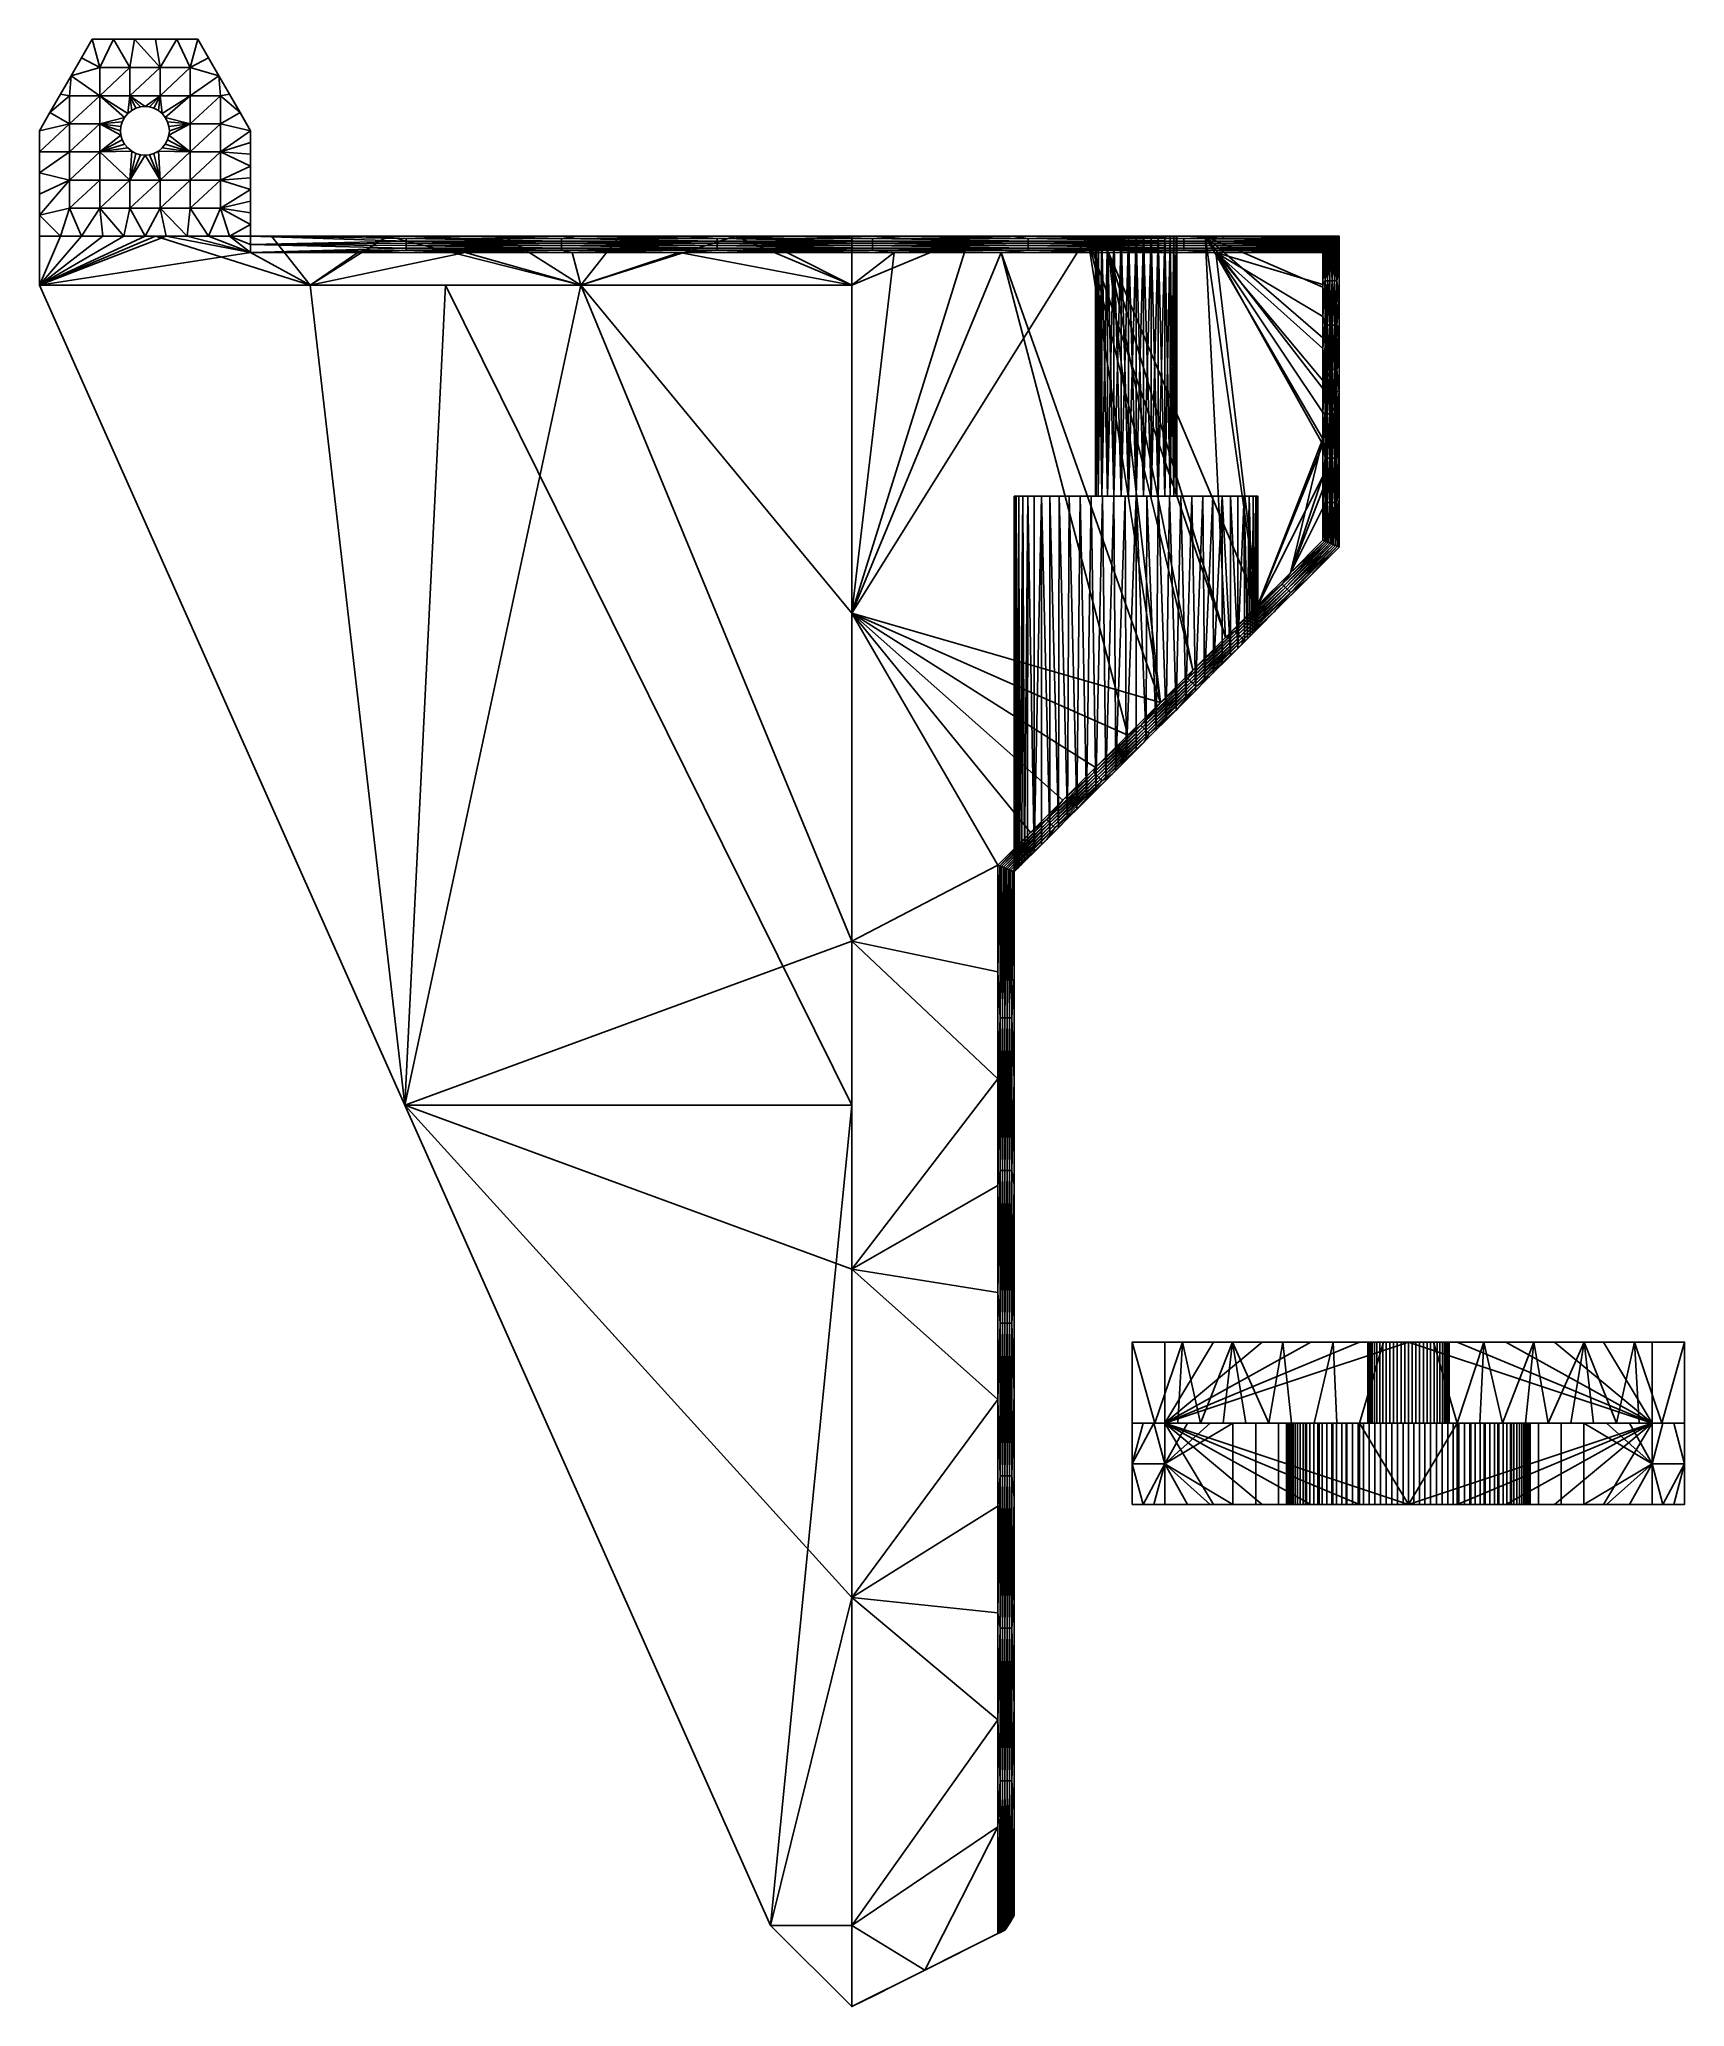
# Model space of a CAD drawing. Header units: millimetres. Extents: x -1242 to -1140, y -679 to -558.
import ezdxf

# ---------------------------------------------------------------- set-up
doc = ezdxf.new("R2010")
doc.units = ezdxf.units.MM
doc.header["$MEASUREMENT"] = 0
doc.layers.add('Corners UP', color=18, linetype='Continuous', true_color=0x000000)
doc.layers.add('Print', color=40, linetype='Continuous', true_color=0xffbf00)

msp = doc.modelspace()

# ---------------------------------------------------------------- meshes
at = {"layer": 'Corners UP'}
mesh = msp.add_polyface(dxfattribs=at)
corners = [(-1241, -562.08, 2), (-1240.35, -560.96, 2), (-1240.35, -560.96), (-1241, -562.08), (-1239.7, -559.83, 2), (-1239.7, -559.83), (-1239.05, -558.71, 2), (-1239.05, -558.71), (-1238.4, -557.58, 2), (-1238.4, -557.58), (-1237.1, -557.58, 2), (-1237.1, -557.58), (-1238.4, -557.58), (-1238.4, -557.58, 2), (-1235.8, -557.58, 2), (-1237.94, -561.05, 2), (-1239.8, -561.05, 2), (-1239.8, -562.78, 2), (-1236.08, -559.31, 2), (-1237.94, -559.31, 2), (-1236.41, -562.39, 2), (-1236.21, -562.15, 2), (-1241, -562.08, 2), (-1239.7, -559.83, 2), (-1240.35, -560.96, 2), (-1239.7, -559.83, 2), (-1239.05, -558.71, 2), (-1238.4, -557.58, 2), (-1237.1, -557.58, 2), (-1237.94, -561.05), (-1239.8, -562.78), (-1239.8, -561.05), (-1236.08, -559.31), (-1236.08, -561.05), (-1237.94, -559.31), (-1236.41, -562.39), (-1236.21, -562.15), (-1239.7, -559.83), (-1240.35, -560.96), (-1239.05, -558.71), (-1238.4, -557.58), (-1237.1, -557.58), (-1241, -562.08)]
mesh.append_faces([[corners[k] for k in face] for face in [(0, 1, 2, 2), (0, 2, 3, 3), (2, 1, 4, 4), (2, 4, 5, 5), (6, 7, 5, 5), (6, 5, 4, 4), (8, 9, 7, 7), (8, 7, 6, 6), (10, 11, 12, 12), (10, 12, 13, 13), (14, 11, 10, 10), (15, 16, 17, 17), (18, 19, 15, 15), (20, 21, 15, 15), (22, 17, 16, 16), (23, 16, 15, 15), (24, 16, 25, 25), (26, 23, 19, 19), (19, 23, 15, 15), (27, 26, 19, 19), (18, 28, 19, 19), (27, 19, 28, 28), (24, 22, 16, 16), (29, 30, 31, 31), (32, 33, 29, 29), (32, 29, 34, 34), (35, 29, 36, 36), (37, 29, 31, 31), (38, 37, 31, 31), (29, 33, 36, 36), (39, 34, 37, 37), (34, 29, 37, 37), (40, 34, 39, 39), (32, 34, 41, 41), (40, 41, 34, 34), (38, 31, 42, 42)]])
mesh = msp.add_polyface(dxfattribs=at)
corners = [(-1235.8, -557.58, 2), (-1235.8, -557.58), (-1237.1, -557.58), (-1234.5, -557.58, 2), (-1234.5, -557.58), (-1235.43, -561.74, 2), (-1235.43, -561.74), (-1235.15, -561.71), (-1235.15, -561.71, 2), (-1235.97, -561.96, 2), (-1235.97, -561.96), (-1235.71, -561.82), (-1235.71, -561.82, 2), (-1236.21, -562.15, 2), (-1236.21, -562.15), (-1234.88, -561.74), (-1234.88, -561.74, 2), (-1236.08, -559.31, 2), (-1237.94, -561.05, 2), (-1236.08, -561.05, 2), (-1234.22, -559.31, 2), (-1236.21, -562.15, 2), (-1235.97, -561.96, 2), (-1235.43, -561.74, 2), (-1235.71, -561.82, 2), (-1235.15, -561.71, 2), (-1235.8, -557.58, 2), (-1237.1, -557.58, 2), (-1234.5, -557.58, 2), (-1234.22, -561.05, 2), (-1234.88, -561.74, 2), (-1234.22, -559.31), (-1234.22, -561.05), (-1236.08, -561.05), (-1236.08, -559.31), (-1236.21, -562.15), (-1235.97, -561.96), (-1235.43, -561.74), (-1235.71, -561.82), (-1235.15, -561.71), (-1237.1, -557.58), (-1235.8, -557.58), (-1234.5, -557.58), (-1234.88, -561.74)]
mesh.append_faces([[corners[k] for k in face] for face in [(0, 1, 2, 2), (1, 0, 3, 3), (1, 3, 4, 4), (5, 6, 7, 7), (5, 7, 8, 8), (9, 10, 11, 11), (9, 11, 12, 12), (12, 11, 6, 6), (12, 6, 5, 5), (13, 14, 10, 10), (13, 10, 9, 9), (8, 7, 15, 15), (8, 15, 16, 16), (17, 18, 19, 19), (20, 17, 19, 19), (21, 22, 19, 19), (18, 21, 19, 19), (23, 19, 24, 24), (24, 19, 22, 22), (19, 23, 25, 25), (17, 26, 27, 27), (20, 28, 26, 26), (20, 26, 17, 17), (29, 25, 30, 30), (29, 19, 25, 25), (31, 32, 33, 33), (31, 33, 34, 34), (35, 33, 36, 36), (37, 38, 33, 33), (38, 36, 33, 33), (33, 39, 37, 37), (34, 40, 41, 41), (31, 34, 41, 41), (31, 41, 42, 42), (32, 43, 39, 39), (32, 39, 33, 33)]])
mesh = msp.add_polyface(dxfattribs=at)
corners = [(-1233.2, -557.58, 2), (-1233.2, -557.58), (-1234.5, -557.58), (-1234.5, -557.58, 2), (-1233.76, -562.66, 2), (-1233.76, -562.66), (-1233.68, -562.94), (-1233.68, -562.94, 2), (-1234.09, -562.15, 2), (-1234.09, -562.15), (-1233.9, -562.39), (-1233.9, -562.39, 2), (-1234.6, -561.82, 2), (-1234.6, -561.82), (-1234.33, -561.96), (-1234.33, -561.96, 2), (-1234.88, -561.74, 2), (-1234.88, -561.74), (-1234.22, -559.31, 2), (-1236.08, -561.05, 2), (-1234.22, -561.05, 2), (-1232.37, -559.31, 2), (-1232.37, -562.78, 2), (-1233.9, -562.39, 2), (-1233.76, -562.66, 2), (-1234.09, -562.15, 2), (-1234.33, -561.96, 2), (-1232.37, -561.05, 2), (-1233.68, -562.94, 2), (-1234.6, -561.82, 2), (-1233.2, -557.58, 2), (-1234.5, -557.58, 2), (-1234.88, -561.74, 2), (-1232.37, -559.31), (-1232.37, -561.05), (-1234.22, -561.05), (-1234.22, -559.31), (-1232.37, -562.78), (-1233.76, -562.66), (-1233.9, -562.39), (-1234.09, -562.15), (-1234.33, -561.96), (-1233.68, -562.94), (-1234.6, -561.82), (-1233.2, -557.58), (-1234.5, -557.58), (-1234.88, -561.74)]
mesh.append_faces([[corners[k] for k in face] for face in [(0, 1, 2, 2), (0, 2, 3, 3), (4, 5, 6, 6), (4, 6, 7, 7), (8, 9, 10, 10), (8, 10, 11, 11), (11, 10, 5, 5), (11, 5, 4, 4), (12, 13, 14, 14), (12, 14, 15, 15), (16, 17, 13, 13), (16, 13, 12, 12), (15, 14, 9, 9), (15, 9, 8, 8), (18, 19, 20, 20), (21, 18, 20, 20), (22, 23, 24, 24), (25, 20, 26, 26), (25, 23, 27, 27), (22, 24, 28, 28), (20, 29, 26, 26), (25, 27, 20, 20), (30, 31, 18, 18), (20, 32, 29, 29), (33, 34, 35, 35), (33, 35, 36, 36), (37, 38, 39, 39), (40, 41, 35, 35), (40, 34, 39, 39), (34, 37, 39, 39), (37, 42, 38, 38), (35, 41, 43, 43), (40, 35, 34, 34), (44, 36, 45, 45), (44, 33, 36, 36), (35, 43, 46, 46)]])
mesh = msp.add_polyface(dxfattribs=at)
corners = [(-1231.9, -557.58, 2), (-1231.9, -557.58), (-1233.2, -557.58), (-1233.2, -557.58, 2), (-1231.25, -558.71, 2), (-1231.25, -558.71), (-1231.9, -557.58), (-1231.9, -557.58, 2), (-1230.6, -559.83, 2), (-1230.6, -559.83), (-1229.95, -560.96), (-1229.95, -560.96, 2), (-1228.65, -563.21, 1.33), (-1228.65, -563.21, 0.67), (-1229.3, -562.08), (-1229.3, -562.08, 2), (-1230.51, -561.05, 2), (-1232.37, -561.05, 2), (-1232.37, -562.78, 2), (-1230.51, -562.78, 2), (-1232.37, -559.31, 2), (-1234.22, -561.05, 2), (-1233.9, -562.39, 2), (-1228.65, -563.21, 2), (-1229.3, -562.08, 2), (-1233.2, -557.58, 2), (-1234.22, -559.31, 2), (-1229.95, -560.96, 2), (-1230.6, -559.83, 2), (-1231.25, -558.71, 2), (-1231.9, -557.58, 2), (-1230.51, -561.05), (-1230.51, -562.78), (-1232.37, -562.78), (-1232.37, -561.05), (-1228.65, -563.21), (-1229.3, -562.08), (-1229.95, -560.96), (-1230.6, -559.83), (-1231.25, -558.71), (-1232.37, -559.31), (-1231.9, -557.58), (-1233.2, -557.58)]
mesh.append_faces([[corners[k] for k in face] for face in [(0, 1, 2, 2), (0, 2, 3, 3), (4, 5, 6, 6), (4, 6, 7, 7), (4, 8, 9, 9), (4, 9, 5, 5), (10, 9, 8, 8), (10, 8, 11, 11), (12, 13, 11, 11), (13, 14, 10, 10), (10, 11, 13, 13), (15, 12, 11, 11), (16, 17, 18, 18), (16, 18, 19, 19), (20, 21, 17, 17), (17, 22, 18, 18), (23, 24, 19, 19), (19, 24, 16, 16), (25, 26, 20, 20), (27, 28, 16, 16), (17, 16, 28, 28), (24, 27, 16, 16), (29, 30, 20, 20), (25, 20, 30, 30), (20, 28, 29, 29), (17, 28, 20, 20), (31, 32, 33, 33), (31, 33, 34, 34), (35, 32, 36, 36), (32, 31, 36, 36), (37, 31, 38, 38), (34, 38, 31, 31), (36, 31, 37, 37), (39, 40, 41, 41), (42, 41, 40, 40), (40, 39, 38, 38), (34, 40, 38, 38)]])
mesh = msp.add_polyface(dxfattribs=at)
corners = [(-1241.65, -563.21, 2), (-1241.65, -563.21), (-1241.65, -564.51), (-1241.65, -564.51, 2), (-1241.65, -563.21, 2), (-1241, -562.08, 2), (-1241, -562.08), (-1241.65, -563.21), (-1237.94, -562.78, 2), (-1239.8, -562.78, 2), (-1239.8, -564.51, 2), (-1237.94, -564.51, 2), (-1237.94, -561.05, 2), (-1236.41, -564.03, 2), (-1236.55, -563.76, 2), (-1241.65, -564.51, 2), (-1241.65, -563.21, 2), (-1235.97, -564.47, 2), (-1236.21, -564.27, 2), (-1236.63, -562.94, 2), (-1236.65, -563.21, 2), (-1236.63, -563.48, 2), (-1241, -562.08, 2), (-1236.55, -562.66, 2), (-1236.41, -562.39, 2), (-1237.94, -564.51), (-1239.8, -566.25), (-1239.8, -564.51), (-1237.94, -562.78), (-1239.8, -562.78), (-1237.94, -561.05), (-1241.65, -565.81), (-1241.65, -564.51), (-1241.65, -563.21), (-1236.41, -564.03), (-1236.21, -564.27), (-1236.63, -562.94), (-1236.65, -563.21), (-1236.63, -563.48), (-1241, -562.08), (-1236.55, -562.66), (-1236.41, -562.39), (-1236.55, -563.76), (-1239.8, -561.05)]
mesh.append_faces([[corners[k] for k in face] for face in [(0, 1, 2, 2), (0, 2, 3, 3), (4, 5, 6, 6), (4, 6, 7, 7), (8, 9, 10, 10), (8, 10, 11, 11), (12, 9, 8, 8), (13, 14, 11, 11), (15, 10, 9, 9), (15, 9, 16, 16), (17, 18, 11, 11), (19, 8, 20, 20), (8, 21, 20, 20), (16, 9, 22, 22), (23, 8, 19, 19), (11, 21, 8, 8), (12, 8, 24, 24), (21, 11, 14, 14), (24, 8, 23, 23), (25, 26, 27, 27), (28, 25, 27, 27), (28, 27, 29, 29), (30, 28, 29, 29), (27, 31, 32, 32), (32, 33, 29, 29), (32, 29, 27, 27), (34, 35, 25, 25), (36, 37, 28, 28), (28, 37, 38, 38), (33, 39, 29, 29), (40, 36, 28, 28), (25, 28, 38, 38), (30, 41, 28, 28), (38, 42, 25, 25), (41, 40, 28, 28), (39, 43, 29, 29)]])
mesh = msp.add_polyface(dxfattribs=at)
corners = [(-1236.41, -562.39, 2), (-1236.41, -562.39), (-1236.21, -562.15), (-1236.21, -562.15, 2), (-1236.63, -562.94, 2), (-1236.63, -562.94), (-1236.55, -562.66), (-1236.55, -562.66, 2), (-1236.63, -563.48, 2), (-1236.63, -563.48), (-1236.65, -563.21), (-1236.65, -563.21, 2), (-1236.41, -564.03, 2), (-1236.41, -564.03), (-1236.55, -563.76), (-1236.55, -563.76, 2), (-1235.97, -564.47, 2), (-1235.97, -564.47), (-1236.21, -564.27), (-1236.21, -564.27, 2), (-1235.43, -564.69, 2), (-1235.43, -564.69), (-1235.71, -564.61), (-1235.71, -564.61, 2), (-1235.15, -564.71, 2), (-1235.15, -564.71), (-1234.6, -564.61, 2), (-1234.88, -564.69), (-1234.88, -564.69, 2), (-1236.41, -564.03, 2), (-1237.94, -564.51, 2), (-1236.21, -564.27, 2), (-1235.71, -564.61, 2), (-1236.08, -566.25, 2), (-1235.43, -564.69, 2), (-1235.97, -564.47, 2), (-1236.41, -564.03), (-1237.94, -564.51), (-1236.55, -563.76), (-1235.15, -564.71), (-1236.08, -566.25), (-1235.43, -564.69), (-1235.97, -564.47), (-1235.71, -564.61), (-1236.21, -564.27), (-1234.22, -566.25), (-1234.88, -564.69)]
mesh.append_faces([[corners[k] for k in face] for face in [(0, 1, 2, 2), (0, 2, 3, 3), (4, 5, 6, 6), (4, 6, 7, 7), (7, 6, 1, 1), (7, 1, 0, 0), (8, 9, 10, 10), (8, 10, 11, 11), (12, 13, 14, 14), (12, 14, 15, 15), (15, 14, 9, 9), (15, 9, 8, 8), (16, 17, 18, 18), (16, 18, 19, 19), (20, 21, 22, 22), (20, 22, 23, 23), (23, 22, 17, 17), (23, 17, 16, 16), (19, 18, 13, 13), (19, 13, 12, 12), (11, 10, 5, 5), (11, 5, 4, 4), (24, 25, 21, 21), (24, 21, 20, 20), (26, 27, 28, 28), (28, 27, 25, 25), (28, 25, 24, 24), (29, 30, 31, 31), (32, 33, 34, 34), (30, 33, 35, 35), (33, 32, 35, 35), (36, 37, 38, 38), (39, 40, 41, 41), (40, 42, 43, 43), (42, 37, 44, 44), (45, 39, 46, 46)]])
mesh = msp.add_polyface(dxfattribs=at)
corners = [(-1234.6, -564.61, 2), (-1234.6, -564.61), (-1234.88, -564.69), (-1234.09, -564.27, 2), (-1234.09, -564.27), (-1234.33, -564.47), (-1234.33, -564.47, 2), (-1233.76, -563.76, 2), (-1233.76, -563.76), (-1233.9, -564.03), (-1233.9, -564.03, 2), (-1233.65, -563.21, 2), (-1233.65, -563.21), (-1233.68, -563.48), (-1233.68, -563.48, 2), (-1233.68, -562.94, 2), (-1233.68, -562.94), (-1230.51, -562.78, 2), (-1232.37, -562.78, 2), (-1232.37, -564.51, 2), (-1234.6, -564.61, 2), (-1234.22, -566.25, 2), (-1234.33, -564.47, 2), (-1234.09, -564.27, 2), (-1233.9, -564.03, 2), (-1233.76, -563.76, 2), (-1234.88, -564.69, 2), (-1233.65, -563.21, 2), (-1233.68, -563.48, 2), (-1233.68, -562.94, 2), (-1230.51, -564.51), (-1232.37, -566.25), (-1232.37, -564.51), (-1230.51, -562.78), (-1232.37, -562.78), (-1234.33, -564.47), (-1234.09, -564.27), (-1234.22, -566.25), (-1233.9, -564.03), (-1233.76, -563.76), (-1234.88, -564.69), (-1234.6, -564.61), (-1233.65, -563.21), (-1233.68, -563.48), (-1233.68, -562.94)]
mesh.append_faces([[corners[k] for k in face] for face in [(0, 1, 2, 2), (3, 4, 5, 5), (3, 5, 6, 6), (6, 5, 1, 1), (6, 1, 0, 0), (7, 8, 9, 9), (7, 9, 10, 10), (11, 12, 13, 13), (11, 13, 14, 14), (14, 13, 8, 8), (14, 8, 7, 7), (10, 9, 4, 4), (10, 4, 3, 3), (15, 16, 12, 12), (15, 12, 11, 11), (17, 18, 19, 19), (20, 21, 22, 22), (22, 19, 23, 23), (24, 23, 19, 19), (19, 25, 24, 24), (21, 20, 26, 26), (27, 28, 18, 18), (19, 18, 28, 28), (29, 27, 18, 18), (19, 28, 25, 25), (30, 31, 32, 32), (33, 32, 34, 34), (35, 36, 32, 32), (32, 37, 35, 35), (38, 32, 36, 36), (32, 38, 39, 39), (37, 40, 41, 41), (42, 34, 43, 43), (32, 43, 34, 34), (44, 34, 42, 42), (32, 39, 43, 43)]])
mesh = msp.add_polyface(dxfattribs=at)
corners = [(-1228.65, -563.21, 1.33), (-1229.3, -562.08, 2), (-1228.65, -563.21, 2), (-1229.3, -562.08), (-1228.65, -563.21, 0.67), (-1228.65, -563.21), (-1228.65, -565.35, 1.43), (-1228.65, -564.28, 1.43), (-1228.65, -564.28, 1.71), (-1228.65, -565.35, 1.14), (-1228.65, -564.28, 1.14), (-1228.65, -565.35, 0.86), (-1228.65, -564.28, 0.86), (-1228.65, -565.35, 0.57), (-1228.65, -564.28, 0.57), (-1228.65, -565.35, 0.28), (-1228.65, -564.28, 0.28), (-1228.65, -563.21, 2), (-1228.65, -563.93, 2), (-1228.65, -564.66, 2), (-1228.65, -563.21, 1.33), (-1228.65, -563.21, 0.67), (-1228.65, -565.35, 1.71), (-1228.65, -563.93), (-1228.65, -563.21), (-1228.65, -564.66), (-1228.65, -565.38), (-1230.51, -562.78, 2), (-1232.37, -564.51, 2), (-1230.51, -564.51, 2), (-1228.65, -565.38, 2), (-1228.65, -564.66, 2), (-1228.65, -563.93, 2), (-1228.65, -563.21, 2), (-1230.51, -562.78), (-1230.51, -564.51), (-1232.37, -564.51), (-1228.65, -565.38), (-1228.65, -564.66), (-1228.65, -563.93), (-1228.65, -563.21)]
mesh.append_faces([[corners[k] for k in face] for face in [(0, 1, 2, 2), (3, 4, 5, 5), (6, 7, 8, 8), (9, 10, 7, 7), (9, 7, 6, 6), (11, 12, 10, 10), (11, 10, 9, 9), (13, 14, 12, 12), (13, 12, 11, 11), (15, 16, 14, 14), (15, 14, 13, 13), (8, 17, 18, 18), (19, 8, 18, 18), (20, 17, 8, 8), (20, 8, 7, 7), (10, 20, 7, 7), (21, 20, 10, 10), (21, 10, 12, 12), (8, 19, 22, 22), (14, 21, 12, 12), (16, 21, 14, 14), (23, 24, 16, 16), (21, 16, 24, 24), (25, 23, 16, 16), (15, 26, 25, 25), (16, 15, 25, 25), (27, 28, 29, 29), (30, 31, 29, 29), (29, 31, 32, 32), (29, 32, 33, 33), (29, 33, 27, 27), (34, 35, 36, 36), (37, 35, 38, 38), (35, 39, 38, 38), (35, 34, 40, 40), (35, 40, 39, 39)]])
mesh = msp.add_polyface(dxfattribs=at)
corners = [(-1228.65, -565.35, 1.43), (-1228.65, -564.28, 1.71), (-1228.65, -565.35, 1.71), (-1228.65, -566.43, 1.43), (-1228.65, -566.43, 1.71), (-1228.65, -566.43, 1.14), (-1228.65, -565.35, 1.14), (-1228.65, -566.43, 0.86), (-1228.65, -565.35, 0.86), (-1228.65, -566.43, 0.57), (-1228.65, -565.35, 0.57), (-1228.65, -566.43, 0.28), (-1228.65, -565.35, 0.28), (-1228.65, -567.5, 1.43), (-1228.65, -567.5, 1.71), (-1228.65, -567.5, 1.14), (-1228.65, -567.5, 0.86), (-1228.65, -567.5, 0.57), (-1228.65, -567.5, 0.28), (-1228.65, -564.66, 2), (-1228.65, -565.38, 2), (-1228.65, -565.38, 2), (-1228.65, -566.1, 2), (-1228.65, -566.82, 2), (-1228.65, -566.1), (-1228.65, -565.38), (-1228.65, -566.82), (-1228.65, -567.54), (-1228.65, -566.82, 2), (-1228.65, -567.54, 2), (-1230.51, -567.98, 2), (-1228.65, -567.54, 2), (-1228.65, -566.82, 2), (-1228.65, -566.1, 2), (-1230.51, -566.25, 2), (-1230.51, -567.98), (-1230.51, -566.25), (-1228.65, -566.82), (-1228.65, -566.1), (-1228.65, -565.38)]
mesh.append_faces([[corners[k] for k in face] for face in [(0, 1, 2, 2), (3, 0, 2, 2), (3, 2, 4, 4), (5, 6, 0, 0), (5, 0, 3, 3), (7, 8, 6, 6), (7, 6, 5, 5), (9, 10, 8, 8), (9, 8, 7, 7), (11, 12, 10, 10), (11, 10, 9, 9), (13, 3, 4, 4), (13, 4, 14, 14), (15, 5, 3, 3), (15, 3, 13, 13), (16, 7, 5, 5), (16, 5, 15, 15), (17, 9, 7, 7), (17, 7, 16, 16), (18, 11, 9, 9), (18, 9, 17, 17), (2, 19, 20, 20), (21, 22, 4, 4), (20, 4, 2, 2), (23, 4, 22, 22), (12, 11, 24, 24), (12, 24, 25, 25), (11, 26, 24, 24), (11, 18, 27, 27), (11, 27, 26, 26), (14, 4, 23, 23), (14, 28, 29, 29), (30, 31, 32, 32), (32, 33, 34, 34), (35, 36, 37, 37), (38, 36, 39, 39), (37, 36, 38, 38)]])
mesh = msp.add_polyface(dxfattribs=at)
corners = [(-1241.65, -569.71, 2), (-1241.65, -568.41, 2), (-1241.65, -568.41), (-1241.65, -567.11, 2), (-1241.65, -567.11), (-1241.65, -565.81, 2), (-1241.65, -565.81), (-1241.65, -564.51, 2), (-1241.65, -564.51), (-1237.94, -566.25, 2), (-1239.8, -566.25, 2), (-1239.8, -567.98, 2), (-1237.94, -567.98, 2), (-1236.08, -566.25, 2), (-1236.08, -567.98, 2), (-1237.94, -564.51, 2), (-1239.8, -564.51, 2), (-1241.65, -567.11, 2), (-1241.65, -568.41, 2), (-1241.65, -565.81, 2), (-1236.45, -569.71, 2), (-1241.65, -564.51, 2), (-1237.94, -566.25), (-1237.94, -567.98), (-1239.8, -567.98), (-1239.8, -566.25), (-1236.08, -566.25), (-1236.08, -567.98), (-1237.94, -564.51), (-1240.35, -569.71), (-1241.65, -568.41), (-1241.65, -567.11), (-1241.65, -565.81), (-1236.45, -569.71), (-1235.15, -569.71), (-1239.05, -569.71), (-1239.8, -564.51), (-1235.71, -564.61), (-1235.43, -564.69), (-1235.97, -564.47)]
mesh.append_faces([[corners[k] for k in face] for face in [(0, 1, 2, 2), (1, 3, 4, 4), (1, 4, 2, 2), (4, 3, 5, 5), (4, 5, 6, 6), (7, 8, 6, 6), (7, 6, 5, 5), (9, 10, 11, 11), (9, 11, 12, 12), (13, 9, 12, 12), (13, 12, 14, 14), (15, 16, 10, 10), (15, 10, 9, 9), (10, 17, 18, 18), (10, 18, 11, 11), (19, 17, 10, 10), (20, 14, 12, 12), (16, 21, 19, 19), (16, 19, 10, 10), (13, 15, 9, 9), (22, 23, 24, 24), (22, 24, 25, 25), (26, 27, 23, 23), (26, 23, 22, 22), (28, 22, 25, 25), (24, 29, 30, 30), (25, 24, 30, 30), (25, 30, 31, 31), (32, 25, 31, 31), (33, 23, 27, 27), (34, 33, 27, 27), (23, 35, 24, 24), (36, 25, 32, 32), (26, 22, 28, 28), (37, 38, 26, 26), (28, 39, 26, 26)]])
mesh = msp.add_polyface(dxfattribs=at)
corners = [(-1234.22, -566.25, 2), (-1236.08, -566.25, 2), (-1236.08, -567.98, 2), (-1234.22, -567.98, 2), (-1232.37, -566.25, 2), (-1232.37, -567.98, 2), (-1230.51, -566.25, 2), (-1230.51, -567.98, 2), (-1230.51, -564.51, 2), (-1232.37, -564.51, 2), (-1235.15, -569.71, 2), (-1235.15, -564.71, 2), (-1235.43, -564.69, 2), (-1234.88, -564.69, 2), (-1232.55, -569.71, 2), (-1228.65, -566.82, 2), (-1231.25, -569.71, 2), (-1234.33, -564.47, 2), (-1228.65, -566.1, 2), (-1228.65, -565.38, 2), (-1234.22, -566.25), (-1234.22, -567.98), (-1236.08, -567.98), (-1236.08, -566.25), (-1232.37, -566.25), (-1232.37, -567.98), (-1230.51, -566.25), (-1230.51, -567.98), (-1230.51, -564.51), (-1235.15, -569.71), (-1235.15, -564.71), (-1232.55, -569.71), (-1233.85, -569.71), (-1231.25, -569.71), (-1229.95, -569.71), (-1228.65, -568.99), (-1232.37, -564.51), (-1234.6, -564.61), (-1234.33, -564.47), (-1228.65, -565.38)]
mesh.append_faces([[corners[k] for k in face] for face in [(0, 1, 2, 2), (0, 2, 3, 3), (4, 0, 3, 3), (4, 3, 5, 5), (6, 4, 5, 5), (6, 5, 7, 7), (8, 9, 4, 4), (8, 4, 6, 6), (2, 10, 3, 3), (11, 12, 1, 1), (11, 1, 0, 0), (0, 13, 11, 11), (14, 5, 3, 3), (7, 15, 6, 6), (16, 7, 5, 5), (0, 4, 9, 9), (9, 17, 0, 0), (18, 19, 6, 6), (8, 6, 19, 19), (20, 21, 22, 22), (20, 22, 23, 23), (24, 25, 21, 21), (24, 21, 20, 20), (26, 27, 25, 25), (26, 25, 24, 24), (28, 26, 24, 24), (22, 21, 29, 29), (30, 20, 23, 23), (31, 32, 21, 21), (31, 21, 25, 25), (33, 25, 27, 27), (34, 33, 27, 27), (35, 34, 27, 27), (20, 36, 24, 24), (37, 38, 20, 20), (28, 39, 26, 26)]])
mesh = msp.add_polyface(dxfattribs=at)
corners = [(-1228.65, -568.57, 1.43), (-1228.65, -567.5, 1.43), (-1228.65, -567.5, 1.71), (-1228.65, -568.57, 1.71), (-1228.65, -568.57, 1.14), (-1228.65, -567.5, 1.14), (-1228.65, -568.57, 0.86), (-1228.65, -567.5, 0.86), (-1228.65, -568.57, 0.57), (-1228.65, -567.5, 0.57), (-1228.65, -568.57, 0.28), (-1228.65, -567.5, 0.28), (-1228.65, -569.64, 0.57), (-1228.65, -569.64, 0.86), (-1228.65, -569.64, 0.28), (-1228.65, -567.54, 2), (-1228.65, -568.27, 2), (-1228.65, -569.64, 1.71), (-1228.65, -569.64, 1.14), (-1228.65, -568.99, 2), (-1228.65, -569.71, 2), (-1228.65, -569.71), (-1228.65, -568.99), (-1228.65, -568.27), (-1228.65, -567.54), (-1228.65, -569.71, 2), (-1228.65, -568.99, 2), (-1229.95, -569.71, 2), (-1228.65, -568.27, 2), (-1230.51, -567.98, 2), (-1228.65, -567.54, 2), (-1230.51, -567.98), (-1228.65, -566.82), (-1228.65, -567.54), (-1228.65, -569.71), (-1229.95, -569.71), (-1228.65, -568.99), (-1228.65, -568.27)]
mesh.append_faces([[corners[k] for k in face] for face in [(0, 1, 2, 2), (0, 2, 3, 3), (4, 5, 1, 1), (4, 1, 0, 0), (6, 7, 5, 5), (6, 5, 4, 4), (8, 9, 7, 7), (8, 7, 6, 6), (10, 11, 9, 9), (10, 9, 8, 8), (12, 8, 6, 6), (12, 6, 13, 13), (14, 10, 8, 8), (14, 8, 12, 12), (15, 16, 3, 3), (15, 3, 2, 2), (0, 3, 17, 17), (18, 4, 0, 0), (3, 16, 19, 19), (17, 19, 20, 20), (18, 0, 17, 17), (3, 19, 17, 17), (6, 4, 18, 18), (6, 18, 13, 13), (10, 14, 21, 21), (10, 21, 22, 22), (11, 10, 23, 23), (11, 23, 24, 24), (10, 22, 23, 23), (25, 26, 27, 27), (28, 29, 26, 26), (30, 29, 28, 28), (31, 32, 33, 33), (34, 35, 36, 36), (37, 36, 31, 31), (33, 37, 31, 31)]])
mesh = msp.add_polyface(dxfattribs=at)
corners = [(-1241.65, -569.71, 2), (-1241.65, -568.41), (-1241.65, -569.71), (-1240.35, -569.71, 2), (-1241.65, -568.41, 2), (-1241.65, -569.71, 2), (-1239.8, -567.98, 2), (-1239.05, -569.71, 2), (-1237.94, -567.98, 2), (-1237.75, -569.71, 2), (-1236.45, -569.71, 2), (-1235.15, -569.71, 2), (-1236.08, -567.98, 2), (-1232.55, -569.71, 2), (-1234.22, -567.98, 2), (-1233.85, -569.71, 2), (-1232.37, -567.98, 2), (-1231.25, -569.71, 2), (-1229.95, -569.71, 2), (-1230.51, -567.98, 2), (-1228.65, -568.99, 2), (-1240.35, -569.71), (-1241.65, -569.71), (-1241.65, -568.41), (-1239.05, -569.71), (-1239.8, -567.98), (-1237.94, -567.98), (-1237.75, -569.71), (-1236.45, -569.71), (-1232.37, -567.98), (-1231.25, -569.71), (-1232.55, -569.71), (-1234.22, -567.98), (-1233.85, -569.71), (-1235.15, -569.71), (-1241.65, -569.71, 23), (-1231.65, -569.71, 32.25), (-1231.65, -569.71, 26), (-1231.65, -569.71, 19.75), (-1231.65, -569.71, 13.5), (-1241.65, -569.71, 16), (-1241.65, -569.71, 2), (-1241.65, -569.71, 9), (-1240.35, -569.71, 2), (-1239.05, -569.71, 2), (-1241.65, -569.71, 9), (-1237.75, -569.71, 2), (-1241.65, -569.71, 9), (-1231.65, -569.71, 7.25), (-1241.65, -569.71, 9), (-1228.65, -569.71, 2), (-1229.95, -569.71, 2), (-1236.45, -569.71, 2), (-1235.15, -569.71, 2), (-1232.55, -569.71, 2), (-1233.85, -569.71, 2), (-1231.25, -569.71, 2)]
mesh.append_faces([[corners[k] for k in face] for face in [(0, 1, 2, 2), (3, 4, 5, 5), (6, 4, 3, 3), (7, 6, 3, 3), (8, 7, 9, 9), (10, 8, 9, 9), (11, 12, 10, 10), (8, 6, 7, 7), (13, 14, 15, 15), (16, 13, 17, 17), (14, 11, 15, 15), (18, 19, 17, 17), (20, 19, 18, 18), (21, 22, 23, 23), (24, 21, 25, 25), (26, 27, 24, 24), (28, 27, 26, 26), (29, 30, 31, 31), (32, 33, 34, 34), (35, 36, 37, 37), (37, 38, 35, 35), (38, 39, 40, 40), (38, 40, 35, 35), (41, 42, 43, 43), (44, 43, 45, 45), (46, 44, 47, 47), (39, 48, 49, 49), (39, 49, 40, 40), (50, 51, 48, 48), (48, 46, 47, 47), (48, 52, 46, 46), (48, 53, 52, 52), (48, 54, 55, 55), (48, 51, 56, 56), (56, 54, 48, 48), (55, 53, 48, 48)]])
mesh = msp.add_polyface(dxfattribs=at)
corners = [(-1208.32, -572.71), (-1219.15, -623.21), (-1224.99, -572.71), (-1208.32, -572.71, 51), (-1213.08, -569.71, 51), (-1220.22, -569.71, 51), (-1224.99, -572.71, 51), (-1227.37, -569.71, 51), (-1224.99, -572.71, 51), (-1241.65, -572.71, 26.5), (-1208.32, -572.71, 51), (-1228.65, -569.64, 0.57), (-1228.65, -569.64, 0.86), (-1228.65, -570.21, 0.5), (-1228.65, -569.71, 1), (-1228.65, -569.64, 0.28), (-1228.65, -570.21), (-1228.65, -569.71), (-1228.65, -570.71), (-1221.65, -569.71, 38.5), (-1231.65, -569.71, 38.5), (-1231.65, -569.71, 44.75), (-1221.65, -569.71, 44.75), (-1215.45, -570.71), (-1228.65, -570.21), (-1229.95, -569.71), (-1228.65, -569.71), (-1222.05, -570.71), (-1228.65, -570.71), (-1209.51, -570, 0.71), (-1219.08, -570, 0.71), (-1219.08, -569.85, 0.86), (-1209.51, -570.14, 0.57), (-1219.08, -570.14, 0.57), (-1209.51, -570.28, 0.43), (-1219.08, -570.28, 0.43), (-1209.51, -570.43, 0.29), (-1219.08, -570.43, 0.29), (-1209.51, -570.57, 0.14), (-1219.08, -570.57, 0.14), (-1228.65, -569.71, 1), (-1221.95, -569.71, 1), (-1215.25, -569.71, 1), (-1209.51, -569.85, 0.86), (-1228.65, -570.21, 0.5), (-1228.65, -570.71), (-1222.05, -570.71), (-1215.45, -570.71), (-1208.85, -570.71)]
mesh.append_faces([[corners[k] for k in face] for face in [(0, 1, 2, 2), (3, 4, 5, 5), (6, 5, 7, 7), (3, 5, 6, 6), (8, 9, 10, 10), (11, 12, 13, 13), (14, 13, 12, 12), (15, 11, 13, 13), (16, 17, 15, 15), (15, 18, 16, 16), (18, 15, 13, 13), (19, 20, 21, 21), (19, 21, 22, 22), (2, 23, 0, 0), (24, 25, 26, 26), (23, 2, 27, 27), (28, 27, 2, 2), (24, 28, 25, 25), (29, 30, 31, 31), (32, 33, 30, 30), (34, 35, 33, 33), (36, 37, 35, 35), (38, 39, 37, 37), (31, 40, 41, 41), (31, 41, 42, 42), (40, 31, 30, 30), (43, 31, 42, 42), (44, 40, 30, 30), (33, 44, 30, 30), (37, 44, 35, 35), (33, 35, 44, 44), (45, 44, 37, 37), (45, 37, 39, 39), (39, 46, 45, 45), (46, 39, 47, 47), (39, 48, 47, 47)]])
mesh = msp.add_polyface(dxfattribs=at)
corners = [(-1224.99, -572.71), (-1219.15, -623.21), (-1241.65, -572.71), (-1241.65, -569.71, 44), (-1241.65, -572.71, 51), (-1241.65, -569.71, 51), (-1241.65, -572.71, 26.5), (-1241.65, -569.71, 37), (-1241.65, -572.71, 2), (-1241.65, -569.71, 16), (-1241.65, -569.71, 9), (-1241.65, -572.71), (-1241.65, -569.71, 2), (-1241.65, -569.71), (-1241.65, -569.71, 30), (-1241.65, -569.71, 23), (-1241.65, -572.71, 51), (-1234.51, -569.71, 51), (-1241.65, -569.71, 51), (-1224.99, -572.71, 51), (-1227.37, -569.71, 51), (-1241.65, -572.71, 26.5), (-1224.99, -572.71, 51), (-1241.65, -572.71, 51), (-1241.65, -572.71, 2), (-1216.65, -572.71, 2), (-1241.65, -569.71, 44), (-1241.65, -569.71, 51), (-1234.51, -569.71, 51), (-1231.65, -569.71, 44.75), (-1227.37, -569.71, 51), (-1231.65, -569.71, 38.5), (-1241.65, -569.71, 37), (-1241.65, -569.71, 30), (-1241.65, -569.71, 37), (-1231.65, -569.71, 32.25), (-1241.65, -569.71, 23), (-1228.65, -570.71), (-1232.55, -569.71), (-1231.25, -569.71), (-1229.95, -569.71), (-1235.15, -569.71), (-1233.85, -569.71), (-1237.75, -569.71), (-1236.45, -569.71), (-1240.35, -569.71), (-1239.05, -569.71), (-1241.65, -569.71)]
mesh.append_faces([[corners[k] for k in face] for face in [(0, 1, 2, 2), (3, 4, 5, 5), (6, 4, 3, 3), (6, 3, 7, 7), (8, 6, 9, 9), (8, 9, 10, 10), (11, 8, 12, 12), (11, 12, 13, 13), (6, 7, 14, 14), (6, 14, 15, 15), (8, 10, 12, 12), (6, 15, 9, 9), (16, 17, 18, 18), (19, 20, 17, 17), (19, 17, 16, 16), (21, 22, 23, 23), (24, 25, 21, 21), (26, 27, 28, 28), (29, 26, 28, 28), (28, 30, 29, 29), (29, 31, 32, 32), (29, 32, 26, 26), (33, 34, 31, 31), (33, 31, 35, 35), (36, 33, 35, 35), (37, 38, 39, 39), (39, 40, 37, 37), (2, 41, 42, 42), (2, 43, 44, 44), (44, 41, 2, 2), (42, 38, 37, 37), (37, 2, 42, 42), (2, 37, 0, 0), (2, 45, 46, 46), (45, 2, 47, 47), (46, 43, 2, 2)]])
mesh = msp.add_polyface(dxfattribs=at)
corners = [(-1208.32, -572.71, 51), (-1198.8, -569.71, 51), (-1205.94, -569.71, 51), (-1213.08, -569.71, 51), (-1241.65, -572.71, 26.5), (-1191.65, -572.71, 26.5), (-1208.32, -572.71, 51), (-1216.65, -572.71, 2), (-1201.65, -569.71, 38.5), (-1211.65, -569.71, 38.5), (-1211.65, -569.71, 44.75), (-1201.65, -569.71, 44.75), (-1201.65, -569.71, 32.25), (-1211.65, -569.71, 32.25), (-1201.65, -569.71, 26), (-1211.65, -569.71, 26), (-1201.65, -569.71, 19.75), (-1211.65, -569.71, 19.75), (-1201.65, -569.71, 13.5), (-1211.65, -569.71, 13.5), (-1201.65, -569.71, 7.25), (-1211.65, -569.71, 7.25), (-1213.08, -569.71, 51), (-1205.94, -569.71, 51), (-1201.85, -569.71, 1), (-1208.55, -569.71, 1), (-1215.25, -569.71, 1), (-1208.85, -570.71), (-1202.25, -570.71), (-1208.32, -572.71), (-1215.45, -570.71), (-1209.51, -570, 0.71), (-1219.08, -569.85, 0.86), (-1209.51, -569.85, 0.86), (-1209.51, -570.14, 0.57), (-1219.08, -570, 0.71), (-1209.51, -570.28, 0.43), (-1219.08, -570.14, 0.57), (-1209.51, -570.43, 0.29), (-1219.08, -570.28, 0.43), (-1209.51, -570.57, 0.14), (-1219.08, -570.43, 0.29), (-1199.94, -570, 0.71), (-1199.94, -570.14, 0.57), (-1199.94, -570.28, 0.43), (-1199.94, -570.43, 0.29), (-1199.94, -570.57, 0.14), (-1215.25, -569.71, 1), (-1208.55, -569.71, 1), (-1199.94, -569.85, 0.86), (-1219.08, -570.57, 0.14), (-1208.85, -570.71), (-1202.25, -570.71)]
mesh.append_faces([[corners[k] for k in face] for face in [(0, 1, 2, 2), (3, 0, 2, 2), (4, 5, 6, 6), (4, 7, 5, 5), (8, 9, 10, 10), (8, 10, 11, 11), (12, 13, 9, 9), (12, 9, 8, 8), (14, 15, 13, 13), (14, 13, 12, 12), (16, 17, 15, 15), (16, 15, 14, 14), (18, 19, 17, 17), (18, 17, 16, 16), (20, 21, 19, 19), (10, 22, 23, 23), (23, 11, 10, 10), (21, 20, 24, 24), (21, 24, 25, 25), (21, 25, 26, 26), (27, 28, 29, 29), (30, 27, 29, 29), (31, 32, 33, 33), (34, 35, 31, 31), (36, 37, 34, 34), (38, 39, 36, 36), (40, 41, 38, 38), (42, 31, 33, 33), (43, 34, 31, 31), (44, 36, 34, 34), (45, 38, 36, 36), (46, 40, 38, 38), (33, 47, 48, 48), (49, 33, 48, 48), (50, 40, 51, 51), (52, 51, 40, 40)]])
mesh = msp.add_polyface(dxfattribs=at)
corners = [(-1228.65, -569.71, 1.5), (-1228.65, -569.64, 1.71), (-1228.65, -569.71, 2), (-1228.65, -569.64, 1.14), (-1228.65, -569.71, 1), (-1228.65, -569.64, 0.86), (-1221.65, -569.71, 32.25), (-1231.65, -569.71, 32.25), (-1231.65, -569.71, 38.5), (-1221.65, -569.71, 38.5), (-1221.65, -569.71, 26), (-1231.65, -569.71, 26), (-1221.65, -569.71, 19.75), (-1231.65, -569.71, 19.75), (-1221.65, -569.71, 13.5), (-1231.65, -569.71, 13.5), (-1221.65, -569.71, 7.25), (-1231.65, -569.71, 7.25), (-1211.65, -569.71, 38.5), (-1221.65, -569.71, 44.75), (-1211.65, -569.71, 44.75), (-1211.65, -569.71, 32.25), (-1211.65, -569.71, 26), (-1211.65, -569.71, 19.75), (-1211.65, -569.71, 13.5), (-1211.65, -569.71, 7.25), (-1231.65, -569.71, 44.75), (-1227.37, -569.71, 51), (-1220.22, -569.71, 51), (-1213.08, -569.71, 51), (-1228.65, -569.71, 2), (-1221.95, -569.71, 1), (-1228.65, -569.71, 1.5), (-1228.65, -569.71, 1), (-1215.25, -569.71, 1)]
mesh.append_faces([[corners[k] for k in face] for face in [(0, 1, 2, 2), (3, 1, 0, 0), (3, 0, 4, 4), (5, 3, 4, 4), (6, 7, 8, 8), (6, 8, 9, 9), (10, 11, 7, 7), (10, 7, 6, 6), (12, 13, 11, 11), (12, 11, 10, 10), (14, 15, 13, 13), (14, 13, 12, 12), (16, 17, 15, 15), (16, 15, 14, 14), (18, 9, 19, 19), (18, 19, 20, 20), (21, 6, 9, 9), (21, 9, 18, 18), (22, 10, 6, 6), (22, 6, 21, 21), (23, 12, 10, 10), (23, 10, 22, 22), (24, 14, 12, 12), (24, 12, 23, 23), (25, 16, 14, 14), (25, 14, 24, 24), (19, 26, 27, 27), (19, 27, 28, 28), (28, 29, 20, 20), (28, 20, 19, 19), (30, 31, 32, 32), (32, 31, 33, 33), (30, 16, 31, 31), (16, 25, 34, 34), (16, 34, 31, 31), (16, 30, 17, 17)]])
mesh = msp.add_polyface(dxfattribs=at)
corners = [(-1208.32, -572.71), (-1191.65, -572.71), (-1191.65, -592.91), (-1216.65, -572.71, 2), (-1191.65, -623.21, 2), (-1191.65, -572.71, 2), (-1191.65, -572.71, 51), (-1191.65, -569.71, 51), (-1198.8, -569.71, 51), (-1208.32, -572.71, 51), (-1191.65, -572.71, 26.5), (-1191.65, -572.71, 51), (-1208.32, -572.71, 51), (-1216.65, -572.71, 2), (-1191.65, -572.71, 2), (-1201.65, -569.71, 7.25), (-1211.65, -569.71, 13.5), (-1201.65, -569.71, 13.5), (-1191.65, -569.71, 38.5), (-1201.65, -569.71, 38.5), (-1201.65, -569.71, 44.75), (-1191.65, -569.71, 44.75), (-1191.65, -569.71, 32.25), (-1201.65, -569.71, 32.25), (-1191.65, -569.71, 26), (-1201.65, -569.71, 26), (-1191.65, -569.71, 19.75), (-1201.65, -569.71, 19.75), (-1191.65, -569.71, 13.5), (-1191.65, -569.71, 7.25), (-1198.8, -569.71, 51), (-1205.94, -569.71, 51), (-1195.15, -569.71, 1), (-1201.85, -569.71, 1), (-1195.65, -570.71), (-1202.25, -570.71), (-1199.94, -570, 0.71), (-1209.51, -569.85, 0.86), (-1199.94, -569.85, 0.86), (-1199.94, -570.14, 0.57), (-1209.51, -570, 0.71), (-1199.94, -570.28, 0.43), (-1209.51, -570.14, 0.57), (-1199.94, -570.43, 0.29), (-1209.51, -570.28, 0.43), (-1199.94, -570.57, 0.14), (-1209.51, -570.43, 0.29), (-1190.37, -570, 0.71), (-1190.37, -570.14, 0.57), (-1190.37, -570.28, 0.43), (-1190.37, -570.43, 0.29), (-1190.37, -570.57, 0.14), (-1208.55, -569.71, 1), (-1201.85, -569.71, 1), (-1195.15, -569.71, 1), (-1190.37, -569.85, 0.86), (-1202.25, -570.71), (-1209.51, -570.57, 0.14), (-1189.05, -570.71), (-1195.65, -570.71)]
mesh.append_faces([[corners[k] for k in face] for face in [(0, 1, 2, 2), (3, 4, 5, 5), (6, 7, 8, 8), (6, 8, 9, 9), (10, 11, 12, 12), (10, 13, 14, 14), (15, 16, 17, 17), (18, 19, 20, 20), (18, 20, 21, 21), (22, 23, 19, 19), (24, 25, 23, 23), (26, 27, 25, 25), (28, 17, 27, 27), (29, 15, 17, 17), (30, 21, 20, 20), (20, 31, 30, 30), (15, 29, 32, 32), (15, 32, 33, 33), (34, 1, 35, 35), (0, 35, 1, 1), (36, 37, 38, 38), (39, 40, 36, 36), (41, 42, 39, 39), (43, 44, 41, 41), (45, 46, 43, 43), (47, 36, 38, 38), (48, 39, 36, 36), (49, 41, 39, 39), (50, 43, 41, 41), (51, 45, 43, 43), (38, 52, 53, 53), (38, 53, 54, 54), (55, 38, 54, 54), (56, 57, 45, 45), (45, 58, 59, 59), (45, 59, 56, 56)]])
mesh = msp.add_polyface(dxfattribs=at)
corners = [(-1191.65, -569.71, 32.25), (-1201.65, -569.71, 38.5), (-1191.65, -569.71, 38.5), (-1191.65, -569.71, 26), (-1201.65, -569.71, 32.25), (-1191.65, -569.71, 19.75), (-1201.65, -569.71, 26), (-1191.65, -569.71, 13.5), (-1201.65, -569.71, 19.75), (-1191.65, -569.71, 7.25), (-1201.65, -569.71, 13.5), (-1181.65, -569.71, 38.5), (-1191.65, -569.71, 44.75), (-1181.65, -569.71, 44.75), (-1181.65, -569.71, 32.25), (-1181.65, -569.71, 26), (-1181.65, -569.71, 19.75), (-1181.65, -569.71, 13.5), (-1181.65, -569.71, 7.25), (-1198.8, -569.71, 51), (-1191.65, -569.71, 51), (-1184.4, -569.71, 51), (-1175.92, -569.71, 27.27), (-1177.15, -569.71, 51), (-1181.75, -569.71, 1), (-1188.45, -569.71, 1), (-1195.15, -569.71, 1), (-1176.25, -569.71, 24.13), (-1175.05, -569.71, 1), (-1190.37, -570, 0.71), (-1199.94, -569.85, 0.86), (-1190.37, -569.85, 0.86), (-1190.37, -570.14, 0.57), (-1199.94, -570, 0.71), (-1180.8, -570, 0.71), (-1180.8, -569.85, 0.86), (-1180.8, -570.14, 0.57), (-1188.45, -569.71, 1), (-1181.75, -569.71, 1), (-1195.15, -569.71, 1)]
mesh.append_faces([[corners[k] for k in face] for face in [(0, 1, 2, 2), (3, 4, 0, 0), (5, 6, 3, 3), (7, 8, 5, 5), (9, 10, 7, 7), (11, 2, 12, 12), (11, 12, 13, 13), (14, 0, 2, 2), (14, 2, 11, 11), (15, 3, 0, 0), (15, 0, 14, 14), (16, 5, 3, 3), (16, 3, 15, 15), (17, 7, 5, 5), (17, 5, 16, 16), (18, 9, 7, 7), (18, 7, 17, 17), (19, 20, 12, 12), (20, 21, 13, 13), (20, 13, 12, 12), (22, 15, 14, 14), (13, 21, 23, 23), (24, 25, 9, 9), (24, 9, 18, 18), (25, 26, 9, 9), (15, 27, 16, 16), (18, 28, 24, 24), (29, 30, 31, 31), (32, 33, 29, 29), (34, 29, 31, 31), (34, 31, 35, 35), (36, 32, 29, 29), (36, 29, 34, 34), (35, 31, 37, 37), (35, 37, 38, 38), (31, 39, 37, 37)]])
mesh = msp.add_polyface(dxfattribs=at)
corners = [(-1184.4, -569.71, 51), (-1191.65, -592.91, 51), (-1177.15, -569.71, 51), (-1191.65, -569.71, 51), (-1191.65, -572.71, 51), (-1179.51, -585.71, 24.43), (-1181.53, -585.71, 24.14), (-1181.36, -585.71, 23.44), (-1181.13, -585.71, 22.74), (-1181.62, -585.71, 24.83), (-1179.51, -585.71, 26.57), (-1181.65, -585.71, 25.5), (-1179.51, -585.71, 22.29), (-1181.53, -585.71, 26.86), (-1181.62, -585.71, 26.17), (-1181.36, -585.71, 27.56), (-1181.13, -585.71, 28.26), (-1179.51, -585.71, 28.71), (-1180.82, -585.71, 28.94), (-1180.43, -585.71, 29.6), (-1179.98, -585.71, 30.23), (-1179.46, -585.71, 30.8), (-1191.65, -572.71, 26.5), (-1191.65, -592.91, 51), (-1191.65, -572.71, 51), (-1191.65, -572.71, 2), (-1191.65, -623.21, 2), (-1189.05, -570.71), (-1191.65, -572.71), (-1195.65, -570.71), (-1191.65, -592.91), (-1182.45, -570.71), (-1190.37, -570.28, 0.43), (-1199.94, -570.14, 0.57), (-1190.37, -570.14, 0.57), (-1190.37, -570.43, 0.29), (-1199.94, -570.28, 0.43), (-1190.37, -570.57, 0.14), (-1199.94, -570.43, 0.29), (-1180.8, -570.28, 0.43), (-1180.8, -570.14, 0.57), (-1180.8, -570.43, 0.29), (-1180.8, -570.57, 0.14), (-1199.94, -570.57, 0.14), (-1189.05, -570.71), (-1182.45, -570.71), (-1175.85, -570.71)]
mesh.append_faces([[corners[k] for k in face] for face in [(0, 1, 2, 2), (0, 3, 4, 4), (4, 1, 0, 0), (5, 6, 7, 7), (7, 8, 5, 5), (5, 9, 6, 6), (10, 11, 5, 5), (9, 5, 11, 11), (5, 8, 12, 12), (13, 14, 10, 10), (15, 10, 16, 16), (16, 10, 17, 17), (18, 16, 17, 17), (13, 10, 15, 15), (19, 17, 20, 20), (21, 20, 17, 17), (18, 17, 19, 19), (10, 14, 11, 11), (22, 23, 24, 24), (25, 26, 22, 22), (27, 28, 29, 29), (28, 27, 30, 30), (31, 30, 27, 27), (32, 33, 34, 34), (35, 36, 32, 32), (37, 38, 35, 35), (39, 32, 34, 34), (39, 34, 40, 40), (41, 35, 32, 32), (41, 32, 39, 39), (42, 37, 35, 35), (42, 35, 41, 41), (43, 37, 44, 44), (45, 44, 37, 37), (45, 37, 42, 42), (42, 46, 45, 45)]])
mesh = msp.add_polyface(dxfattribs=at)
corners = [(-1177.15, -569.71, 51), (-1191.65, -592.91, 51), (-1172.65, -598.42, 51), (-1174.65, -600.42, 51), (-1176.65, -602.42, 51), (-1177.8, -604.99, 18.95), (-1177.21, -604.4, 18.65), (-1177.6, -585.71, 18.84), (-1178.26, -585.71, 19.22), (-1178.37, -605.56, 19.3), (-1179.98, -585.71, 20.77), (-1179.97, -607.15, 20.76), (-1179.46, -606.64, 20.2), (-1179.46, -585.71, 20.2), (-1178.92, -606.11, 19.71), (-1178.88, -585.71, 19.68), (-1179.98, -585.71, 30.23), (-1179.46, -606.64, 30.8), (-1179.97, -607.15, 30.24), (-1179.46, -585.71, 30.8), (-1178.92, -606.11, 31.29), (-1178.37, -605.56, 31.7), (-1178.88, -585.71, 31.32), (-1177.6, -585.71, 32.16), (-1177.21, -604.4, 32.35), (-1177.8, -604.99, 32.05), (-1178.26, -585.71, 31.78), (-1176.91, -585.71, 32.47), (-1177.37, -585.71, 24.43), (-1179.51, -585.71, 24.43), (-1179.51, -585.71, 22.29), (-1177.37, -585.71, 22.29), (-1177.37, -585.71, 26.57), (-1179.51, -585.71, 26.57), (-1177.37, -585.71, 28.71), (-1179.51, -585.71, 28.71), (-1178.26, -585.71, 19.22), (-1177.37, -585.71, 20.14), (-1178.88, -585.71, 19.68), (-1179.46, -585.71, 20.2), (-1179.98, -585.71, 20.77), (-1179.55, -605.72, 50.71), (-1176.55, -602.93, 50.57), (-1176.65, -602.83, 50.71), (-1179.65, -605.62, 50.86), (-1176.75, -602.72, 50.86), (-1176.65, -602.42, 51), (-1178.65, -604.42, 51), (-1179.65, -605.62, 0.14), (-1176.75, -602.72, 0.14), (-1176.65, -602.83, 0.29)]
mesh.append_faces([[corners[k] for k in face] for face in [(0, 1, 2, 2), (1, 3, 2, 2), (1, 4, 3, 3), (5, 6, 7, 7), (5, 8, 9, 9), (10, 11, 12, 12), (13, 12, 14, 14), (9, 15, 14, 14), (16, 17, 18, 18), (17, 19, 20, 20), (21, 20, 22, 22), (23, 24, 25, 25), (25, 21, 26, 26), (5, 7, 8, 8), (15, 9, 8, 8), (10, 12, 13, 13), (15, 13, 14, 14), (19, 17, 16, 16), (26, 21, 22, 22), (23, 25, 26, 26), (19, 22, 20, 20), (23, 27, 24, 24), (28, 29, 30, 30), (28, 30, 31, 31), (32, 33, 29, 29), (32, 29, 28, 28), (34, 35, 33, 33), (34, 33, 32, 32), (36, 37, 38, 38), (38, 37, 39, 39), (39, 30, 40, 40), (39, 31, 30, 30), (41, 42, 43, 43), (44, 43, 45, 45), (45, 46, 47, 47), (48, 49, 50, 50)]])
mesh = msp.add_polyface(dxfattribs=at)
corners = [(-1176.25, -585.71, 24.13), (-1176.48, -569.71, 24.58), (-1176.48, -585.71, 24.58), (-1176.61, -585.71, 25.05), (-1176.65, -569.71, 25.5), (-1176.65, -585.71, 25.5), (-1176.61, -569.71, 25.05), (-1175.92, -585.71, 23.73), (-1176.25, -569.71, 24.13), (-1176.61, -585.71, 25.95), (-1176.48, -569.71, 26.42), (-1176.48, -585.71, 26.42), (-1176.25, -585.71, 26.87), (-1175.92, -569.71, 27.27), (-1175.92, -585.71, 27.27), (-1176.25, -569.71, 26.87), (-1175.22, -585.71, 20.14), (-1176.91, -585.71, 18.53), (-1176.22, -585.71, 18.29), (-1177.37, -585.71, 20.14), (-1178.26, -585.71, 19.22), (-1177.6, -585.71, 18.84), (-1177.37, -585.71, 22.29), (-1179.46, -585.71, 20.2), (-1176.61, -585.71, 25.05), (-1176.65, -585.71, 25.5), (-1177.37, -585.71, 24.43), (-1177.37, -585.71, 26.57), (-1176.25, -585.71, 24.13), (-1175.52, -585.71, 23.41), (-1175.22, -585.71, 22.29), (-1176.48, -585.71, 24.58), (-1175.92, -585.71, 23.73), (-1176.61, -585.71, 25.95), (-1176.25, -585.71, 26.87), (-1177.37, -585.71, 28.71), (-1176.48, -585.71, 26.42), (-1175.92, -585.71, 27.27), (-1175.52, -585.71, 27.59), (-1179.46, -585.71, 30.8), (-1179.51, -585.71, 28.71), (-1177.37, -585.71, 30.86), (-1178.88, -585.71, 31.32), (-1178.26, -585.71, 31.78), (-1177.6, -585.71, 32.16), (-1175.22, -585.71, 30.86), (-1176.91, -585.71, 32.47), (-1176.22, -585.71, 32.71), (-1175.22, -585.71, 28.71), (-1172.65, -598.42), (-1174.65, -600.42), (-1182.45, -570.71)]
mesh.append_faces([[corners[k] for k in face] for face in [(0, 1, 2, 2), (3, 4, 5, 5), (2, 6, 3, 3), (7, 8, 0, 0), (9, 10, 11, 11), (12, 13, 14, 14), (11, 15, 12, 12), (16, 17, 18, 18), (17, 16, 19, 19), (19, 20, 21, 21), (19, 22, 23, 23), (21, 17, 19, 19), (24, 25, 26, 26), (27, 26, 25, 25), (28, 26, 22, 22), (29, 22, 30, 30), (26, 31, 24, 24), (29, 32, 22, 22), (26, 28, 31, 31), (22, 32, 28, 28), (33, 27, 25, 25), (27, 34, 35, 35), (27, 33, 36, 36), (34, 37, 35, 35), (34, 27, 36, 36), (35, 37, 38, 38), (35, 39, 40, 40), (41, 42, 39, 39), (41, 43, 42, 42), (35, 41, 39, 39), (44, 43, 41, 41), (45, 46, 41, 41), (44, 41, 46, 46), (45, 47, 46, 46), (38, 48, 35, 35), (49, 50, 51, 51)]])
mesh = msp.add_polyface(dxfattribs=at)
corners = [(-1174.15, -585.71, 28), (-1174.15, -569.71, 28), (-1173.7, -569.71, 27.96), (-1173.23, -585.71, 27.82), (-1173.23, -569.71, 27.82), (-1172.79, -569.71, 27.59), (-1173.7, -585.71, 27.96), (-1173.23, -585.71, 23.18), (-1173.23, -569.71, 23.18), (-1173.7, -569.71, 23.04), (-1172.79, -585.71, 23.41), (-1172.79, -569.71, 23.41), (-1174.15, -569.71, 23), (-1173.7, -585.71, 23.04), (-1174.61, -585.71, 23.04), (-1174.61, -569.71, 23.04), (-1175.07, -569.71, 23.18), (-1175.52, -585.71, 23.41), (-1175.52, -569.71, 23.41), (-1175.92, -569.71, 23.73), (-1175.07, -585.71, 23.18), (-1176.25, -585.71, 24.13), (-1176.25, -569.71, 24.13), (-1176.48, -569.71, 24.58), (-1176.61, -585.71, 25.05), (-1176.61, -569.71, 25.05), (-1176.65, -569.71, 25.5), (-1176.48, -585.71, 24.58), (-1175.92, -585.71, 23.73), (-1176.61, -585.71, 25.95), (-1176.61, -569.71, 25.95), (-1176.48, -569.71, 26.42), (-1176.25, -585.71, 26.87), (-1176.25, -569.71, 26.87), (-1175.92, -569.71, 27.27), (-1176.48, -585.71, 26.42), (-1175.52, -585.71, 27.59), (-1175.52, -569.71, 27.59), (-1175.07, -569.71, 27.82), (-1174.61, -585.71, 27.96), (-1174.61, -569.71, 27.96), (-1174.15, -585.71, 28), (-1175.07, -585.71, 27.82), (-1175.92, -585.71, 27.27), (-1176.65, -585.71, 25.5), (-1174.15, -585.71, 23), (-1172.65, -598.42), (-1182.45, -570.71), (-1175.85, -570.71), (-1171.22, -570.14, 0.57), (-1180.8, -570.14, 0.57), (-1180.8, -570, 0.71), (-1171.22, -570.28, 0.43), (-1180.8, -570.28, 0.43), (-1171.22, -570.43, 0.29), (-1180.8, -570.43, 0.29), (-1171.22, -570.57, 0.14), (-1180.8, -570.57, 0.14), (-1175.85, -570.71)]
mesh.append_faces([[corners[k] for k in face] for face in [(0, 1, 2, 2), (3, 4, 5, 5), (6, 2, 4, 4), (7, 8, 9, 9), (10, 11, 8, 8), (12, 13, 9, 9), (14, 15, 16, 16), (17, 18, 19, 19), (20, 16, 18, 18), (21, 22, 23, 23), (24, 25, 26, 26), (27, 23, 25, 25), (28, 19, 22, 22), (29, 30, 31, 31), (32, 33, 34, 34), (35, 31, 33, 33), (36, 37, 38, 38), (39, 40, 1, 1), (39, 1, 41, 41), (42, 38, 40, 40), (42, 40, 39, 39), (43, 34, 37, 37), (43, 37, 36, 36), (44, 26, 30, 30), (44, 30, 29, 29), (15, 14, 45, 45), (15, 45, 12, 12), (46, 47, 48, 48), (49, 50, 51, 51), (52, 53, 50, 50), (52, 50, 49, 49), (54, 55, 53, 53), (54, 53, 52, 52), (56, 57, 55, 55), (56, 55, 54, 54), (57, 56, 58, 58)]])
mesh = msp.add_polyface(dxfattribs=at)
corners = [(-1171.65, -569.71, 38.5), (-1181.65, -569.71, 38.5), (-1181.65, -569.71, 44.75), (-1171.65, -569.71, 44.75), (-1171.65, -569.71, 32.25), (-1181.65, -569.71, 32.25), (-1171.65, -569.71, 13.5), (-1181.65, -569.71, 13.5), (-1181.65, -569.71, 19.75), (-1171.65, -569.71, 19.75), (-1171.65, -569.71, 7.25), (-1181.65, -569.71, 7.25), (-1175.07, -569.71, 27.82), (-1174.61, -569.71, 27.96), (-1174.15, -569.71, 28), (-1175.52, -569.71, 27.59), (-1173.7, -569.71, 27.96), (-1173.23, -569.71, 27.82), (-1181.65, -569.71, 26), (-1176.48, -569.71, 26.42), (-1176.61, -569.71, 25.95), (-1176.25, -569.71, 26.87), (-1175.92, -569.71, 27.27), (-1176.65, -569.71, 25.5), (-1176.48, -569.71, 24.58), (-1176.25, -569.71, 24.13), (-1176.61, -569.71, 25.05), (-1175.92, -569.71, 23.73), (-1175.52, -569.71, 23.41), (-1175.07, -569.71, 23.18), (-1174.61, -569.71, 23.04), (-1175.05, -569.71, 1), (-1174.15, -569.71, 23), (-1173.7, -569.71, 23.04), (-1173.23, -569.71, 23.18), (-1177.15, -569.71, 51), (-1171.22, -570, 0.71), (-1180.8, -570, 0.71), (-1180.8, -569.85, 0.86), (-1171.22, -569.85, 0.86), (-1171.22, -570.14, 0.57), (-1181.75, -569.71, 1), (-1175.05, -569.71, 1)]
mesh.append_faces([[corners[k] for k in face] for face in [(0, 1, 2, 2), (0, 2, 3, 3), (4, 5, 1, 1), (4, 1, 0, 0), (6, 7, 8, 8), (6, 8, 9, 9), (10, 11, 7, 7), (10, 7, 6, 6), (12, 5, 13, 13), (4, 14, 13, 13), (15, 5, 12, 12), (14, 4, 16, 16), (16, 4, 17, 17), (18, 19, 20, 20), (21, 19, 18, 18), (5, 15, 22, 22), (21, 18, 22, 22), (18, 20, 23, 23), (5, 4, 13, 13), (24, 25, 18, 18), (26, 24, 18, 18), (8, 27, 28, 28), (8, 25, 27, 27), (28, 29, 8, 8), (29, 30, 8, 8), (11, 10, 31, 31), (30, 32, 9, 9), (32, 33, 9, 9), (8, 30, 9, 9), (26, 18, 23, 23), (9, 33, 34, 34), (35, 3, 2, 2), (36, 37, 38, 38), (36, 38, 39, 39), (40, 37, 36, 36), (39, 38, 41, 41), (39, 41, 42, 42)]])
mesh = msp.add_polyface(dxfattribs=at)
corners = [(-1170.65, -596.42, 51), (-1177.15, -569.71, 51), (-1172.65, -598.42, 51), (-1168.65, -594.42, 51), (-1173.53, -600.71, 32.97), (-1174.15, -601.34, 33), (-1174.15, -585.71, 33), (-1172.91, -600.1, 32.9), (-1173.48, -585.71, 32.97), (-1171.69, -598.87, 32.58), (-1172.3, -599.48, 32.77), (-1172.09, -585.71, 32.71), (-1172.91, -600.1, 18.1), (-1172.3, -599.48, 18.23), (-1172.79, -585.71, 18.13), (-1173.53, -600.71, 18.03), (-1173.48, -585.71, 18.03), (-1174.15, -585.71, 18), (-1172.79, -585.71, 32.87), (-1171.39, -585.71, 32.47), (-1172.09, -585.71, 18.29), (-1171.69, -598.87, 18.42), (-1171.39, -585.71, 18.53), (-1175.39, -602.58, 32.9), (-1176.01, -603.19, 32.77), (-1175.52, -585.71, 32.87), (-1174.77, -601.96, 18.03), (-1174.83, -585.71, 18.03), (-1175.52, -585.71, 18.13), (-1175.39, -602.58, 18.1), (-1176.01, -603.19, 18.23), (-1176.91, -585.71, 18.53), (-1176.62, -603.8, 18.42), (-1176.22, -585.71, 18.29), (-1177.6, -585.71, 18.84), (-1177.21, -604.4, 18.65), (-1176.22, -585.71, 32.71), (-1176.62, -603.8, 32.58), (-1176.91, -585.71, 32.47), (-1174.83, -585.71, 32.97), (-1174.77, -601.96, 32.97), (-1175.22, -585.71, 22.29), (-1177.37, -585.71, 22.29), (-1177.37, -585.71, 20.14), (-1175.22, -585.71, 20.14), (-1173.08, -585.71, 22.29), (-1173.08, -585.71, 20.14), (-1170.94, -585.71, 22.29), (-1175.22, -585.71, 30.86), (-1177.37, -585.71, 30.86), (-1177.37, -585.71, 28.71), (-1175.22, -585.71, 28.71), (-1173.08, -585.71, 30.86), (-1173.08, -585.71, 28.71), (-1170.94, -585.71, 30.86), (-1172.65, -598.42), (-1175.85, -570.71), (-1170.65, -596.42)]
mesh.append_faces([[corners[k] for k in face] for face in [(0, 1, 2, 2), (3, 1, 0, 0), (4, 5, 6, 6), (7, 4, 8, 8), (9, 10, 11, 11), (12, 13, 14, 14), (15, 16, 17, 17), (8, 4, 6, 6), (11, 10, 18, 18), (8, 18, 7, 7), (9, 11, 19, 19), (20, 21, 22, 22), (14, 13, 20, 20), (14, 16, 12, 12), (23, 24, 25, 25), (26, 17, 27, 27), (27, 28, 29, 29), (30, 29, 28, 28), (31, 32, 33, 33), (34, 35, 31, 31), (28, 33, 30, 30), (36, 37, 38, 38), (39, 23, 25, 25), (40, 39, 6, 6), (36, 25, 24, 24), (40, 23, 39, 39), (41, 42, 43, 43), (41, 43, 44, 44), (45, 41, 44, 44), (45, 44, 46, 46), (47, 45, 46, 46), (48, 49, 50, 50), (48, 50, 51, 51), (52, 48, 51, 51), (52, 51, 53, 53), (54, 52, 53, 53), (55, 56, 57, 57)]])
mesh = msp.add_polyface(dxfattribs=at)
corners = [(-1177.15, -569.71, 51), (-1168.65, -594.42, 51), (-1169.9, -569.71, 51), (-1172.39, -585.71, 27.27), (-1172.39, -569.71, 27.27), (-1172.06, -569.71, 26.87), (-1171.83, -585.71, 26.42), (-1171.83, -569.71, 26.42), (-1171.69, -569.71, 25.95), (-1172.06, -585.71, 26.87), (-1172.79, -585.71, 27.59), (-1172.79, -569.71, 27.59), (-1171.65, -585.71, 25.5), (-1171.65, -569.71, 25.5), (-1171.69, -569.71, 25.05), (-1171.83, -585.71, 24.58), (-1171.83, -569.71, 24.58), (-1172.06, -569.71, 24.13), (-1171.69, -585.71, 25.05), (-1172.39, -585.71, 23.73), (-1172.39, -569.71, 23.73), (-1172.79, -569.71, 23.41), (-1172.06, -585.71, 24.13), (-1171.69, -585.71, 25.95), (-1172.79, -569.71, 27.59), (-1173.23, -569.71, 27.82), (-1171.65, -569.71, 32.25), (-1172.39, -569.71, 27.27), (-1177.15, -569.71, 51), (-1169.9, -569.71, 51), (-1171.65, -569.71, 44.75), (-1161.65, -569.71, 50), (-1161.65, -569.71, 29), (-1171.83, -569.71, 26.42), (-1172.06, -569.71, 26.87), (-1171.69, -569.71, 25.95), (-1161.65, -569.71, 36), (-1171.65, -569.71, 38.5), (-1171.65, -569.71, 25.5), (-1172.39, -569.71, 23.73), (-1171.65, -569.71, 19.75), (-1172.79, -569.71, 23.41), (-1173.23, -569.71, 23.18), (-1161.65, -569.71, 22), (-1171.83, -569.71, 24.58), (-1171.69, -569.71, 25.05), (-1172.06, -569.71, 24.13), (-1171.65, -569.71, 7.25), (-1161.65, -569.71, 8), (-1168.35, -569.71, 1), (-1175.05, -569.71, 1), (-1168.35, -569.71, 1), (-1171.22, -569.85, 0.86), (-1175.05, -569.71, 1), (-1171.22, -570, 0.71), (-1162.01, -570.06, 0.65), (-1171.22, -570.14, 0.57), (-1161.89, -569.95, 0.76), (-1171.22, -570.43, 0.29), (-1162.42, -570.48, 0.24), (-1171.22, -570.57, 0.14), (-1169.25, -570.71), (-1175.85, -570.71), (-1162.59, -570.65, 0.06), (-1162.3, -570.36, 0.35), (-1171.22, -570.28, 0.43), (-1162.18, -570.24, 0.47)]
mesh.append_faces([[corners[k] for k in face] for face in [(0, 1, 2, 2), (3, 4, 5, 5), (6, 7, 8, 8), (9, 5, 7, 7), (10, 11, 4, 4), (12, 13, 14, 14), (15, 16, 17, 17), (18, 14, 16, 16), (19, 20, 21, 21), (22, 17, 20, 20), (23, 8, 13, 13), (24, 25, 26, 26), (26, 27, 24, 24), (28, 29, 30, 30), (29, 31, 30, 30), (32, 33, 34, 34), (32, 35, 33, 33), (36, 26, 37, 37), (32, 38, 35, 35), (32, 34, 27, 27), (39, 40, 41, 41), (41, 40, 42, 42), (43, 44, 45, 45), (44, 43, 46, 46), (43, 45, 38, 38), (39, 43, 40, 40), (47, 48, 49, 49), (50, 47, 49, 49), (51, 52, 53, 53), (54, 55, 56, 56), (52, 57, 54, 54), (58, 59, 60, 60), (61, 62, 60, 60), (60, 63, 61, 61), (64, 58, 65, 65), (66, 65, 56, 56)]])
mesh = msp.add_polyface(dxfattribs=at)
corners = [(-1174.15, -585.71, 28), (-1173.7, -569.71, 27.96), (-1173.7, -585.71, 27.96), (-1173.23, -585.71, 27.82), (-1172.79, -569.71, 27.59), (-1172.79, -585.71, 27.59), (-1173.23, -569.71, 27.82), (-1173.23, -585.71, 23.18), (-1173.7, -569.71, 23.04), (-1173.7, -585.71, 23.04), (-1172.79, -585.71, 23.41), (-1173.23, -569.71, 23.18), (-1174.15, -569.71, 23), (-1174.15, -585.71, 23), (-1174.61, -585.71, 23.04), (-1175.07, -569.71, 23.18), (-1175.07, -585.71, 23.18), (-1175.52, -585.71, 23.41), (-1175.92, -569.71, 23.73), (-1175.92, -585.71, 23.73), (-1175.52, -569.71, 23.41), (-1175.52, -585.71, 27.59), (-1175.07, -569.71, 27.82), (-1175.07, -585.71, 27.82), (-1176.22, -585.71, 18.29), (-1175.52, -585.71, 18.13), (-1175.22, -585.71, 20.14), (-1174.83, -585.71, 18.03), (-1174.15, -585.71, 18), (-1175.07, -585.71, 23.18), (-1175.52, -585.71, 23.41), (-1175.22, -585.71, 22.29), (-1174.61, -585.71, 23.04), (-1174.15, -585.71, 23), (-1172.79, -585.71, 18.13), (-1173.08, -585.71, 20.14), (-1173.48, -585.71, 18.03), (-1173.7, -585.71, 23.04), (-1173.08, -585.71, 22.29), (-1173.23, -585.71, 23.18), (-1172.79, -585.71, 23.41), (-1175.52, -585.71, 27.59), (-1175.07, -585.71, 27.82), (-1175.22, -585.71, 28.71), (-1174.61, -585.71, 27.96), (-1174.15, -585.71, 28), (-1175.22, -585.71, 30.86), (-1174.83, -585.71, 32.97), (-1175.52, -585.71, 32.87), (-1174.15, -585.71, 33), (-1176.22, -585.71, 32.71), (-1173.08, -585.71, 28.71), (-1173.08, -585.71, 30.86), (-1173.23, -585.71, 27.82), (-1172.79, -585.71, 27.59), (-1173.7, -585.71, 27.96), (-1172.79, -585.71, 32.87), (-1173.48, -585.71, 32.97)]
mesh.append_faces([[corners[k] for k in face] for face in [(0, 1, 2, 2), (3, 4, 5, 5), (2, 6, 3, 3), (7, 8, 9, 9), (10, 11, 7, 7), (12, 13, 9, 9), (14, 15, 16, 16), (17, 18, 19, 19), (16, 20, 17, 17), (21, 22, 23, 23), (24, 25, 26, 26), (25, 27, 26, 26), (26, 27, 28, 28), (29, 30, 31, 31), (31, 32, 29, 29), (31, 33, 32, 32), (34, 35, 36, 36), (28, 36, 35, 35), (35, 26, 28, 28), (37, 38, 39, 39), (39, 38, 40, 40), (33, 38, 37, 37), (31, 38, 33, 33), (41, 42, 43, 43), (44, 45, 43, 43), (43, 42, 44, 44), (46, 47, 48, 48), (47, 46, 49, 49), (48, 50, 46, 46), (45, 51, 43, 43), (49, 46, 52, 52), (53, 54, 51, 51), (51, 55, 53, 53), (51, 45, 55, 55), (56, 57, 52, 52), (52, 57, 49, 49)]])
mesh = msp.add_polyface(dxfattribs=at)
corners = [(-1172.39, -585.71, 27.27), (-1172.06, -569.71, 26.87), (-1172.06, -585.71, 26.87), (-1171.83, -585.71, 26.42), (-1171.69, -569.71, 25.95), (-1171.69, -585.71, 25.95), (-1171.83, -569.71, 26.42), (-1172.79, -585.71, 27.59), (-1172.39, -569.71, 27.27), (-1171.65, -585.71, 25.5), (-1171.69, -569.71, 25.05), (-1171.69, -585.71, 25.05), (-1171.83, -585.71, 24.58), (-1172.06, -569.71, 24.13), (-1172.06, -585.71, 24.13), (-1171.83, -569.71, 24.58), (-1172.39, -585.71, 23.73), (-1172.79, -569.71, 23.41), (-1172.79, -585.71, 23.41), (-1172.39, -569.71, 23.73), (-1171.65, -569.71, 25.5), (-1170.94, -585.71, 20.14), (-1173.08, -585.71, 20.14), (-1171.39, -585.71, 18.53), (-1172.09, -585.71, 18.29), (-1172.79, -585.71, 18.13), (-1170.71, -585.71, 18.84), (-1173.08, -585.71, 22.29), (-1170.94, -585.71, 22.29), (-1172.79, -585.71, 23.41), (-1172.06, -585.71, 24.13), (-1172.39, -585.71, 23.73), (-1170.94, -585.71, 24.43), (-1171.69, -585.71, 25.05), (-1171.83, -585.71, 24.58), (-1171.65, -585.71, 25.5), (-1170.94, -585.71, 26.57), (-1172.06, -585.71, 26.87), (-1171.83, -585.71, 26.42), (-1171.69, -585.71, 25.95), (-1170.94, -585.71, 28.71), (-1172.39, -585.71, 27.27), (-1172.79, -585.71, 27.59), (-1170.94, -585.71, 30.86), (-1171.39, -585.71, 32.47), (-1173.08, -585.71, 30.86), (-1173.08, -585.71, 28.71), (-1172.09, -585.71, 32.71), (-1172.79, -585.71, 32.87), (-1170.71, -585.71, 32.16), (-1170.05, -585.71, 31.78), (-1166.65, -592.42), (-1168.65, -594.42), (-1175.85, -570.71), (-1170.65, -596.42)]
mesh.append_faces([[corners[k] for k in face] for face in [(0, 1, 2, 2), (3, 4, 5, 5), (2, 6, 3, 3), (7, 8, 0, 0), (9, 10, 11, 11), (12, 13, 14, 14), (11, 15, 12, 12), (16, 17, 18, 18), (14, 19, 16, 16), (5, 20, 9, 9), (21, 22, 23, 23), (22, 24, 23, 23), (25, 24, 22, 22), (23, 26, 21, 21), (27, 28, 29, 29), (28, 30, 31, 31), (32, 33, 34, 34), (32, 34, 30, 30), (28, 31, 29, 29), (32, 30, 28, 28), (32, 35, 33, 33), (36, 37, 38, 38), (36, 38, 39, 39), (37, 40, 41, 41), (40, 42, 41, 41), (40, 37, 36, 36), (39, 35, 36, 36), (36, 35, 32, 32), (43, 44, 45, 45), (42, 40, 46, 46), (45, 47, 48, 48), (47, 45, 44, 44), (49, 44, 43, 43), (50, 49, 43, 43), (51, 52, 53, 53), (52, 54, 53, 53)]])
mesh = msp.add_polyface(dxfattribs=at)
corners = [(-1169.9, -569.71, 51), (-1166.65, -592.42, 51), (-1162.65, -582.18, 51), (-1164.65, -590.42, 51), (-1162.65, -585.3, 51), (-1162.65, -579.07, 51), (-1170.05, -585.71, 19.22), (-1170.94, -585.71, 20.14), (-1170.71, -585.71, 18.84), (-1169.43, -585.71, 19.68), (-1168.85, -585.71, 20.2), (-1168.8, -585.71, 22.29), (-1168.33, -585.71, 20.77), (-1167.88, -585.71, 21.4), (-1170.94, -585.71, 22.29), (-1167.49, -585.71, 22.06), (-1167.18, -585.71, 22.74), (-1168.8, -585.71, 24.43), (-1166.94, -585.71, 23.44), (-1166.78, -585.71, 24.14), (-1166.68, -585.71, 24.83), (-1166.65, -585.71, 25.5), (-1168.8, -585.71, 26.57), (-1166.68, -585.71, 26.17), (-1166.94, -585.71, 27.56), (-1167.18, -585.71, 28.26), (-1168.8, -585.71, 28.71), (-1166.78, -585.71, 26.86), (-1168.85, -585.71, 30.8), (-1170.94, -585.71, 30.86), (-1170.94, -585.71, 28.71), (-1167.88, -585.71, 29.6), (-1168.33, -585.71, 30.23), (-1167.49, -585.71, 28.94), (-1169.43, -585.71, 31.32), (-1170.05, -585.71, 31.78), (-1175.85, -570.71), (-1169.25, -570.71), (-1166.65, -592.42), (-1162.65, -580.55), (-1162.65, -582.52), (-1162.51, -577.91, 0.14), (-1162.65, -580.55), (-1162.65, -578.58), (-1162.51, -583.37, 0.14), (-1162.65, -586.45), (-1162.65, -584.49)]
mesh.append_faces([[corners[k] for k in face] for face in [(0, 1, 2, 2), (3, 4, 2, 2), (5, 0, 2, 2), (6, 7, 8, 8), (7, 6, 9, 9), (9, 10, 7, 7), (11, 10, 12, 12), (12, 13, 11, 11), (14, 7, 10, 10), (15, 11, 13, 13), (10, 11, 14, 14), (11, 16, 17, 17), (16, 18, 17, 17), (15, 16, 11, 11), (18, 19, 17, 17), (17, 19, 20, 20), (20, 21, 17, 17), (21, 22, 17, 17), (21, 23, 22, 22), (24, 25, 22, 22), (22, 25, 26, 26), (22, 27, 24, 24), (23, 27, 22, 22), (28, 29, 30, 30), (31, 32, 26, 26), (28, 26, 32, 32), (26, 33, 31, 31), (25, 33, 26, 26), (34, 29, 28, 28), (28, 30, 26, 26), (29, 34, 35, 35), (36, 37, 38, 38), (37, 39, 40, 40), (38, 37, 40, 40), (41, 42, 43, 43), (44, 45, 46, 46)]])
mesh = msp.add_polyface(dxfattribs=at)
corners = [(-1166.65, -592.42, 51), (-1169.9, -569.71, 51), (-1168.65, -594.42, 51), (-1166.78, -585.71, 26.86), (-1166.78, -593.96, 26.86), (-1166.87, -594.05, 27.3), (-1166.94, -585.71, 27.56), (-1166.99, -594.17, 27.72), (-1166.78, -585.71, 24.14), (-1166.87, -594.05, 23.7), (-1166.78, -593.96, 24.14), (-1166.94, -585.71, 23.44), (-1166.99, -594.17, 23.28), (-1170.05, -585.71, 31.78), (-1169.43, -585.71, 31.32), (-1169.93, -597.12, 31.7), (-1170.71, -585.71, 32.16), (-1171.09, -598.27, 32.35), (-1171.39, -585.71, 32.47), (-1170.5, -597.69, 32.05), (-1166.71, -593.89, 26.42), (-1168.85, -585.71, 30.8), (-1169.38, -596.57, 31.29), (-1167.88, -585.71, 29.6), (-1167.88, -595.06, 29.61), (-1168.33, -585.71, 30.23), (-1168.34, -595.52, 30.24), (-1167.18, -585.71, 28.26), (-1167.29, -594.47, 28.53), (-1167.49, -585.71, 28.94), (-1167.18, -585.71, 28.26), (-1166.68, -585.71, 24.83), (-1166.71, -593.89, 24.58), (-1167.18, -585.71, 22.74), (-1167.29, -594.47, 22.47), (-1167.49, -585.71, 22.06), (-1167.88, -585.71, 21.4), (-1167.88, -595.06, 21.39), (-1168.85, -585.71, 20.2), (-1168.34, -595.52, 20.76), (-1168.33, -585.71, 20.77), (-1169.43, -585.71, 19.68), (-1169.38, -596.57, 19.71), (-1168.85, -585.71, 20.2), (-1170.71, -585.71, 18.84), (-1170.5, -597.69, 18.95), (-1170.05, -585.71, 19.22), (-1171.39, -585.71, 18.53), (-1171.09, -598.27, 18.65), (-1169.93, -597.12, 19.3), (-1170.94, -585.71, 22.29), (-1173.08, -585.71, 20.14), (-1170.94, -585.71, 20.14), (-1168.8, -585.71, 24.43), (-1170.94, -585.71, 24.43), (-1168.8, -585.71, 22.29), (-1168.8, -585.71, 26.57), (-1170.94, -585.71, 26.57), (-1168.8, -585.71, 28.71), (-1170.94, -585.71, 28.71), (-1170.94, -585.71, 30.86), (-1173.08, -585.71, 28.71)]
mesh.append_faces([[corners[k] for k in face] for face in [(0, 1, 2, 2), (3, 4, 5, 5), (6, 5, 7, 7), (8, 9, 10, 10), (9, 11, 12, 12), (13, 14, 15, 15), (16, 17, 18, 18), (13, 19, 16, 16), (4, 3, 20, 20), (21, 22, 14, 14), (23, 24, 25, 25), (21, 25, 26, 26), (27, 28, 29, 29), (3, 5, 6, 6), (30, 6, 7, 7), (23, 29, 24, 24), (31, 8, 32, 32), (8, 10, 32, 32), (11, 9, 8, 8), (33, 12, 11, 11), (34, 33, 35, 35), (36, 37, 35, 35), (38, 39, 40, 40), (41, 42, 43, 43), (36, 40, 37, 37), (44, 45, 46, 46), (44, 47, 48, 48), (41, 46, 49, 49), (50, 51, 52, 52), (53, 54, 50, 50), (53, 50, 55, 55), (56, 57, 54, 54), (56, 54, 53, 53), (58, 59, 57, 57), (58, 57, 56, 56), (60, 61, 59, 59)]])
mesh = msp.add_polyface(dxfattribs=at)
corners = [(-1169.9, -569.71, 51), (-1162.65, -572.83, 51), (-1162.65, -569.71, 51), (-1162.65, -575.95, 51), (-1162.65, -579.07, 51), (-1171.65, -569.71, 38.5), (-1171.65, -569.71, 44.75), (-1161.65, -569.71, 43), (-1161.65, -569.71, 36), (-1161.65, -569.71, 50), (-1162.65, -569.71, 51), (-1169.9, -569.71, 51), (-1161.65, -569.71, 29), (-1171.65, -569.71, 32.25), (-1161.65, -569.71, 22), (-1171.65, -569.71, 25.5), (-1172.39, -569.71, 27.27), (-1172.39, -569.71, 23.73), (-1172.06, -569.71, 24.13), (-1171.65, -569.71, 13.5), (-1171.65, -569.71, 19.75), (-1161.65, -569.71, 15), (-1171.65, -569.71, 7.25), (-1161.65, -569.71, 8), (-1161.65, -569.71, 1), (-1168.35, -569.71, 1), (-1169.25, -570.71), (-1162.65, -570.71), (-1162.65, -572.68), (-1162.65, -574.65), (-1162.65, -576.61), (-1162.65, -578.58), (-1162.65, -580.55), (-1162.18, -570.24, 0.47), (-1171.22, -570.14, 0.57), (-1162.12, -570.18, 0.53), (-1162.06, -570.12, 0.59), (-1161.71, -569.77, 0.94), (-1171.22, -569.85, 0.86), (-1168.35, -569.71, 1), (-1161.77, -569.83, 0.88), (-1161.83, -569.89, 0.82), (-1161.89, -569.95, 0.76), (-1162.01, -570.06, 0.65), (-1171.22, -570, 0.71), (-1161.95, -570, 0.71), (-1169.25, -570.71), (-1162.59, -570.65, 0.06), (-1162.65, -570.71), (-1162.3, -570.36, 0.35), (-1162.36, -570.42, 0.29), (-1171.22, -570.43, 0.29), (-1162.24, -570.3, 0.41), (-1171.22, -570.28, 0.43), (-1162.54, -570.59, 0.12), (-1171.22, -570.57, 0.14), (-1162.42, -570.48, 0.24), (-1162.48, -570.53, 0.18)]
mesh.append_faces([[corners[k] for k in face] for face in [(0, 1, 2, 2), (0, 3, 1, 1), (3, 0, 4, 4), (5, 6, 7, 7), (5, 7, 8, 8), (6, 9, 7, 7), (10, 9, 11, 11), (8, 12, 13, 13), (14, 15, 12, 12), (16, 13, 12, 12), (17, 18, 14, 14), (19, 20, 14, 14), (19, 14, 21, 21), (22, 19, 21, 21), (23, 24, 25, 25), (26, 27, 28, 28), (29, 30, 26, 26), (31, 32, 26, 26), (30, 31, 26, 26), (29, 26, 28, 28), (33, 34, 35, 35), (34, 36, 35, 35), (37, 38, 39, 39), (40, 41, 38, 38), (41, 42, 38, 38), (43, 36, 34, 34), (43, 44, 45, 45), (44, 42, 45, 45), (46, 47, 48, 48), (49, 50, 51, 51), (52, 49, 53, 53), (52, 53, 33, 33), (54, 47, 55, 55), (56, 57, 55, 55), (54, 55, 57, 57), (50, 56, 51, 51)]])
mesh = msp.add_polyface(dxfattribs=at)
corners = [(-1171.65, -569.71, 7.25), (-1161.65, -569.71, 15), (-1161.65, -569.71, 8), (-1171.22, -569.85, 0.86), (-1161.71, -569.77, 0.94), (-1161.77, -569.83, 0.88), (-1168.35, -569.71, 1), (-1161.65, -569.71, 1), (-1161.65, -572.9, 50), (-1161.65, -569.71, 43), (-1161.65, -569.71, 50), (-1161.65, -576.09, 50), (-1161.65, -569.71, 29), (-1161.65, -569.71, 36), (-1161.65, -579.27, 50), (-1161.65, -569.71, 22), (-1161.65, -573.54, 1), (-1161.65, -571.62, 1), (-1161.65, -569.71, 8), (-1161.65, -569.71, 1), (-1161.65, -569.71, 15), (-1161.65, -577.36, 1), (-1161.9, -574.49, 50.25), (-1161.65, -572.9, 50), (-1161.65, -569.71, 50), (-1162.65, -569.71, 51), (-1162.15, -574.49, 50.5), (-1161.8, -572.44, 0.86), (-1161.77, -569.83, 0.88), (-1161.71, -569.77, 0.94), (-1161.83, -569.89, 0.82), (-1161.89, -569.95, 0.76), (-1161.94, -572.44, 0.71), (-1162.01, -570.06, 0.65), (-1161.95, -570, 0.71), (-1162.06, -570.12, 0.59), (-1162.08, -572.44, 0.57), (-1161.65, -569.71, 1), (-1161.65, -571.62, 1), (-1162.12, -570.18, 0.53), (-1162.18, -570.24, 0.47), (-1162.22, -572.44, 0.43), (-1162.3, -570.36, 0.35), (-1162.24, -570.3, 0.41), (-1162.37, -572.44, 0.29), (-1162.36, -570.42, 0.29), (-1162.42, -570.48, 0.24), (-1162.51, -572.44, 0.14), (-1162.48, -570.53, 0.18), (-1162.59, -570.65, 0.06), (-1162.54, -570.59, 0.12), (-1162.65, -572.68), (-1162.65, -572.68), (-1162.65, -570.71)]
mesh.append_faces([[corners[k] for k in face] for face in [(0, 1, 2, 2), (3, 4, 5, 5), (4, 6, 7, 7), (8, 9, 10, 10), (11, 12, 13, 13), (13, 9, 8, 8), (14, 15, 12, 12), (16, 17, 18, 18), (18, 17, 19, 19), (16, 18, 20, 20), (15, 21, 20, 20), (22, 23, 24, 24), (24, 25, 26, 26), (27, 28, 29, 29), (28, 27, 30, 30), (31, 30, 27, 27), (32, 33, 34, 34), (34, 31, 32, 32), (35, 33, 36, 36), (37, 38, 29, 29), (27, 32, 31, 31), (39, 35, 36, 36), (36, 33, 32, 32), (40, 39, 36, 36), (38, 27, 29, 29), (41, 42, 43, 43), (44, 45, 42, 42), (41, 43, 40, 40), (46, 47, 48, 48), (47, 49, 50, 50), (47, 50, 48, 48), (45, 44, 46, 46), (44, 47, 46, 46), (47, 51, 49, 49), (52, 53, 49, 49), (41, 44, 42, 42), (41, 40, 36, 36)]])
mesh = msp.add_polyface(dxfattribs=at)
corners = [(-1161.65, -579.27, 1), (-1161.65, -569.71, 22), (-1161.65, -579.27, 50), (-1162.15, -579.27, 50.5), (-1161.9, -579.27, 50.25), (-1161.9, -574.49, 50.25), (-1162.4, -579.27, 50.75), (-1162.15, -574.49, 50.5), (-1162.15, -584.05, 50.5), (-1162.4, -584.05, 50.75), (-1161.65, -579.27, 50), (-1161.65, -576.09, 50), (-1162.65, -579.07, 51), (-1162.4, -574.49, 50.75), (-1162.65, -582.18, 51), (-1161.94, -577.91, 0.71), (-1161.8, -575.18, 0.86), (-1161.8, -577.91, 0.86), (-1162.08, -577.91, 0.57), (-1161.94, -575.18, 0.71), (-1162.22, -577.91, 0.43), (-1162.08, -575.18, 0.57), (-1162.37, -577.91, 0.29), (-1162.22, -575.18, 0.43), (-1162.51, -577.91, 0.14), (-1162.37, -575.18, 0.29), (-1161.94, -580.64, 0.71), (-1161.8, -580.64, 0.86), (-1162.08, -580.64, 0.57), (-1162.22, -580.64, 0.43), (-1162.37, -580.64, 0.29), (-1162.51, -580.64, 0.14), (-1161.94, -583.37, 0.71), (-1162.08, -583.37, 0.57), (-1162.22, -583.37, 0.43), (-1162.37, -583.37, 0.29), (-1162.51, -583.37, 0.14), (-1162.65, -576.61), (-1162.51, -575.18, 0.14), (-1161.65, -575.45, 1), (-1161.65, -577.36, 1), (-1161.65, -579.27, 1), (-1161.65, -581.19, 1), (-1161.8, -583.37, 0.86), (-1162.65, -580.55), (-1162.65, -582.52), (-1162.65, -580.55), (-1162.65, -578.58)]
mesh.append_faces([[corners[k] for k in face] for face in [(0, 1, 2, 2), (3, 4, 5, 5), (6, 3, 7, 7), (8, 4, 3, 3), (9, 3, 6, 6), (4, 10, 11, 11), (12, 6, 13, 13), (6, 12, 14, 14), (15, 16, 17, 17), (18, 19, 15, 15), (20, 21, 18, 18), (22, 23, 20, 20), (24, 25, 22, 22), (26, 15, 17, 17), (26, 17, 27, 27), (28, 18, 15, 15), (28, 15, 26, 26), (29, 20, 18, 18), (29, 18, 28, 28), (30, 22, 20, 20), (30, 20, 29, 29), (31, 24, 22, 22), (31, 22, 30, 30), (32, 26, 27, 27), (33, 28, 26, 26), (34, 29, 28, 28), (35, 30, 29, 29), (36, 31, 30, 30), (37, 38, 24, 24), (39, 40, 17, 17), (17, 40, 41, 41), (42, 43, 27, 27), (27, 41, 42, 42), (27, 17, 41, 41), (24, 31, 44, 44), (31, 45, 46, 46), (37, 24, 47, 47)]])
mesh = msp.add_polyface(dxfattribs=at)
corners = [(-1161.65, -576.09, 50), (-1161.65, -579.27, 50), (-1161.65, -569.71, 29), (-1161.65, -572.9, 50), (-1161.65, -569.71, 36), (-1161.65, -569.71, 15), (-1161.65, -575.45, 1), (-1161.65, -573.54, 1), (-1161.65, -577.36, 1), (-1161.65, -569.71, 22), (-1161.65, -579.27, 1), (-1162.15, -579.27, 50.5), (-1161.9, -574.49, 50.25), (-1162.15, -574.49, 50.5), (-1162.4, -579.27, 50.75), (-1162.4, -574.49, 50.75), (-1161.65, -576.09, 50), (-1161.65, -572.9, 50), (-1161.65, -569.71, 50), (-1161.9, -579.27, 50.25), (-1162.65, -569.71, 51), (-1162.65, -572.83, 51), (-1162.65, -575.95, 51), (-1162.65, -579.07, 51), (-1161.94, -575.18, 0.71), (-1161.94, -572.44, 0.71), (-1161.8, -572.44, 0.86), (-1161.8, -575.18, 0.86), (-1162.08, -575.18, 0.57), (-1162.08, -572.44, 0.57), (-1162.22, -575.18, 0.43), (-1162.22, -572.44, 0.43), (-1162.37, -575.18, 0.29), (-1162.37, -572.44, 0.29), (-1162.51, -575.18, 0.14), (-1162.51, -572.44, 0.14), (-1161.94, -577.91, 0.71), (-1162.08, -577.91, 0.57), (-1162.22, -577.91, 0.43), (-1162.37, -577.91, 0.29), (-1162.51, -577.91, 0.14), (-1161.65, -573.54, 1), (-1161.65, -571.62, 1), (-1161.65, -575.45, 1), (-1162.65, -574.65), (-1162.65, -572.68), (-1162.65, -576.61), (-1161.8, -577.91, 0.86)]
mesh.append_faces([[corners[k] for k in face] for face in [(0, 1, 2, 2), (3, 0, 4, 4), (5, 6, 7, 7), (8, 6, 5, 5), (8, 9, 10, 10), (11, 12, 13, 13), (14, 13, 15, 15), (16, 17, 12, 12), (13, 12, 18, 18), (12, 19, 16, 16), (20, 15, 13, 13), (15, 20, 21, 21), (21, 22, 15, 15), (23, 15, 22, 22), (24, 25, 26, 26), (24, 26, 27, 27), (28, 29, 25, 25), (28, 25, 24, 24), (30, 31, 29, 29), (30, 29, 28, 28), (32, 33, 31, 31), (32, 31, 30, 30), (34, 35, 33, 33), (34, 33, 32, 32), (36, 24, 27, 27), (37, 28, 24, 24), (38, 30, 28, 28), (39, 32, 30, 30), (40, 34, 32, 32), (41, 26, 42, 42), (27, 26, 41, 41), (27, 41, 43, 43), (35, 34, 44, 44), (35, 44, 45, 45), (34, 46, 44, 44), (43, 47, 27, 27)]])
mesh = msp.add_polyface(dxfattribs=at)
corners = [(-1241.65, -572.71, 2), (-1241.65, -572.71), (-1219.15, -623.21), (-1208.32, -572.71), (-1191.65, -592.91), (-1191.65, -613.11), (-1216.65, -572.71, 2), (-1241.65, -572.71, 2), (-1219.15, -623.21, 2), (-1191.65, -592.91, 51), (-1180.65, -606.42, 51), (-1178.65, -604.42, 51), (-1191.65, -613.11, 51), (-1182.65, -608.42, 51), (-1181.18, -608.36, 22.87), (-1181.02, -608.2, 22.47), (-1181.13, -585.71, 22.74), (-1181.32, -608.5, 23.28), (-1181.6, -608.78, 24.58), (-1181.53, -608.71, 24.14), (-1181.53, -585.71, 24.14), (-1181.36, -585.71, 23.44), (-1181.43, -608.62, 23.7), (-1181.62, -585.71, 24.83), (-1181.64, -608.82, 25.04), (-1181.65, -608.84, 25.5), (-1181.65, -585.71, 25.5), (-1181.62, -585.71, 26.17), (-1181.6, -608.78, 26.42), (-1181.64, -608.82, 25.96), (-1181.53, -585.71, 26.86), (-1181.53, -608.71, 26.86), (-1181.43, -608.62, 27.3), (-1181.18, -608.36, 28.13), (-1181.32, -608.5, 27.72), (-1181.13, -585.71, 28.26), (-1181.02, -608.2, 28.53), (-1181.36, -585.71, 27.56), (-1180.82, -585.71, 28.94), (-1191.65, -572.71, 26.5), (-1191.65, -613.11, 51), (-1191.65, -592.91, 51), (-1182.45, -570.71), (-1174.65, -600.42), (-1178.65, -604.42), (-1180.65, -606.42), (-1176.65, -602.42), (-1182.65, -608.42), (-1182.54, -608.47, 50.89), (-1182.43, -608.51, 50.78), (-1179.65, -605.62, 50.86)]
mesh.append_faces([[corners[k] for k in face] for face in [(0, 1, 2, 2), (3, 4, 5, 5), (6, 7, 8, 8), (9, 10, 11, 11), (9, 12, 13, 13), (10, 9, 13, 13), (14, 15, 16, 16), (17, 14, 16, 16), (18, 19, 20, 20), (21, 22, 17, 17), (20, 19, 22, 22), (23, 24, 18, 18), (25, 24, 26, 26), (27, 28, 29, 29), (28, 30, 31, 31), (30, 32, 31, 31), (33, 34, 35, 35), (33, 35, 36, 36), (32, 37, 34, 34), (25, 26, 29, 29), (21, 17, 16, 16), (20, 22, 21, 21), (18, 20, 23, 23), (23, 26, 24, 24), (37, 32, 30, 30), (27, 30, 28, 28), (38, 36, 35, 35), (34, 37, 35, 35), (29, 26, 27, 27), (39, 40, 41, 41), (42, 43, 4, 4), (4, 44, 45, 45), (4, 46, 44, 44), (47, 4, 45, 45), (4, 47, 5, 5), (48, 49, 50, 50)]])
mesh = msp.add_polyface(dxfattribs=at)
corners = [(-1241.65, -572.71, 2), (-1219.15, -623.21), (-1219.15, -623.21, 2), (-1191.65, -613.11), (-1191.65, -633.31), (-1219.15, -623.21), (-1208.32, -572.71), (-1191.65, -623.21, 2), (-1216.65, -572.71, 2), (-1219.15, -623.21, 2), (-1191.65, -613.11, 51), (-1182.65, -621.58, 51), (-1182.65, -615, 51), (-1182.65, -608.42, 51), (-1191.65, -633.31, 51), (-1182.65, -628.16, 51), (-1182.65, -608.42), (-1182.65, -615), (-1182.65, -621.58), (-1182.65, -628.16), (-1182.37, -627.22, 50.71), (-1182.22, -617.82, 50.57), (-1182.37, -617.82, 50.71), (-1182.51, -627.22, 50.86), (-1182.51, -617.82, 50.86), (-1182.32, -608.56, 50.67), (-1182.43, -608.51, 50.78), (-1182.65, -615, 51), (-1182.54, -608.47, 50.89), (-1182.65, -608.42, 51), (-1182.65, -621.58, 51), (-1182.65, -628.16, 51), (-1182.51, -627.22, 0.14), (-1182.51, -617.82, 0.14), (-1182.37, -617.82, 0.29), (-1182.37, -627.22, 0.29), (-1182.51, -636.62, 0.14), (-1182.43, -608.51, 0.22), (-1182.32, -608.56, 0.33), (-1182.65, -615), (-1182.65, -608.42), (-1182.54, -608.47, 0.11), (-1182.65, -615), (-1182.65, -634.74), (-1182.65, -628.16), (-1182.65, -628.16), (-1182.65, -621.58)]
mesh.append_faces([[corners[k] for k in face] for face in [(0, 1, 2, 2), (3, 4, 5, 5), (6, 3, 5, 5), (7, 8, 9, 9), (10, 11, 12, 12), (10, 12, 13, 13), (10, 14, 11, 11), (15, 11, 14, 14), (3, 16, 17, 17), (4, 18, 19, 19), (18, 4, 3, 3), (18, 3, 17, 17), (20, 21, 22, 22), (23, 20, 22, 22), (23, 22, 24, 24), (22, 25, 26, 26), (27, 28, 29, 29), (27, 24, 28, 28), (28, 24, 26, 26), (21, 25, 22, 22), (26, 24, 22, 22), (24, 30, 31, 31), (24, 31, 23, 23), (27, 30, 24, 24), (32, 33, 34, 34), (32, 34, 35, 35), (36, 32, 35, 35), (34, 37, 38, 38), (39, 40, 41, 41), (42, 41, 33, 33), (41, 37, 33, 33), (37, 34, 33, 33), (32, 43, 44, 44), (33, 32, 45, 45), (33, 45, 46, 46), (42, 33, 46, 46)]])
mesh = msp.add_polyface(dxfattribs=at)
corners = [(-1196.65, -673.71), (-1219.15, -623.21, 2), (-1219.15, -623.21), (-1191.65, -633.31), (-1191.65, -653.51), (-1219.15, -623.21), (-1219.15, -623.21, 2), (-1196.65, -673.71, 2), (-1191.65, -623.21, 2), (-1191.65, -653.51, 51), (-1182.65, -641.32, 51), (-1191.65, -633.31, 51), (-1182.65, -634.74, 51), (-1182.65, -628.16, 51), (-1182.65, -647.9, 51), (-1191.65, -572.71, 26.5), (-1191.65, -623.21, 2), (-1191.65, -673.71, 26.5), (-1191.65, -613.11, 51), (-1182.65, -634.74), (-1182.65, -641.32), (-1182.65, -628.16), (-1182.65, -647.9), (-1182.37, -636.62, 50.71), (-1182.22, -636.62, 50.57), (-1182.22, -627.22, 50.57), (-1182.37, -627.22, 50.71), (-1182.51, -636.62, 50.86), (-1182.51, -627.22, 50.86), (-1182.37, -646.02, 50.71), (-1182.22, -646.02, 50.57), (-1182.51, -646.02, 50.86), (-1182.65, -628.16, 51), (-1182.65, -634.74, 51), (-1182.65, -641.32, 51), (-1182.65, -647.9, 51), (-1182.51, -636.62, 0.14), (-1182.37, -627.22, 0.29), (-1182.37, -636.62, 0.29), (-1182.37, -646.02, 0.29), (-1182.22, -636.62, 0.43), (-1182.51, -646.02, 0.14), (-1182.37, -655.41, 0.29), (-1182.22, -646.02, 0.43), (-1182.51, -655.41, 0.14), (-1182.51, -627.22, 0.14), (-1182.65, -634.74), (-1182.65, -641.32), (-1182.65, -647.9)]
mesh.append_faces([[corners[k] for k in face] for face in [(0, 1, 2, 2), (3, 4, 5, 5), (6, 7, 8, 8), (9, 10, 11, 11), (11, 10, 12, 12), (12, 13, 11, 11), (9, 14, 10, 10), (15, 16, 17, 17), (18, 15, 17, 17), (3, 19, 20, 20), (3, 21, 19, 19), (22, 4, 20, 20), (3, 20, 4, 4), (23, 24, 25, 25), (23, 25, 26, 26), (27, 23, 26, 26), (27, 26, 28, 28), (29, 30, 24, 24), (29, 24, 23, 23), (31, 29, 23, 23), (31, 23, 27, 27), (28, 32, 33, 33), (28, 33, 27, 27), (33, 34, 27, 27), (35, 31, 34, 34), (31, 27, 34, 34), (36, 37, 38, 38), (39, 38, 40, 40), (41, 36, 38, 38), (41, 38, 39, 39), (42, 39, 43, 43), (44, 41, 39, 39), (45, 36, 46, 46), (46, 36, 47, 47), (48, 47, 41, 41), (41, 47, 36, 36)]])
mesh = msp.add_polyface(dxfattribs=at)
corners = [(-1161.65, -579.27, 1), (-1161.65, -579.27, 50), (-1161.65, -588.84, 25.5), (-1161.65, -585.65, 50), (-1161.65, -588.84, 40.2), (-1161.65, -582.46, 50), (-1161.65, -588.84, 30.4), (-1161.65, -588.84, 20.6), (-1161.65, -588.84, 15.7), (-1161.65, -583.1, 1), (-1161.65, -581.19, 1), (-1162.15, -584.05, 50.5), (-1161.9, -584.05, 50.25), (-1161.9, -579.27, 50.25), (-1162.4, -584.05, 50.75), (-1162.15, -579.27, 50.5), (-1161.65, -579.27, 50), (-1161.65, -582.46, 50), (-1162.4, -579.27, 50.75), (-1162.65, -582.18, 51), (-1161.65, -585.65, 50), (-1162.32, -588.56, 50.67), (-1162.65, -585.3, 51), (-1161.94, -583.37, 0.71), (-1161.8, -580.64, 0.86), (-1161.8, -583.37, 0.86), (-1162.08, -583.37, 0.57), (-1161.94, -580.64, 0.71), (-1162.22, -583.37, 0.43), (-1162.08, -580.64, 0.57), (-1162.37, -583.37, 0.29), (-1162.22, -580.64, 0.43), (-1162.51, -583.37, 0.14), (-1162.37, -580.64, 0.29), (-1161.94, -586.1, 0.71), (-1161.8, -586.1, 0.86), (-1162.08, -586.1, 0.57), (-1162.22, -586.1, 0.43), (-1162.37, -586.1, 0.29), (-1162.51, -586.1, 0.14), (-1161.65, -581.19, 1), (-1161.65, -583.1, 1), (-1161.65, -585.01, 1), (-1162.65, -586.45), (-1162.51, -580.64, 0.14), (-1162.65, -582.52), (-1162.65, -584.49)]
mesh.append_faces([[corners[k] for k in face] for face in [(0, 1, 2, 2), (3, 4, 5, 5), (6, 2, 1, 1), (2, 7, 0, 0), (8, 9, 10, 10), (10, 0, 7, 7), (6, 1, 5, 5), (11, 12, 13, 13), (14, 11, 15, 15), (16, 13, 12, 12), (16, 12, 17, 17), (14, 18, 19, 19), (17, 12, 20, 20), (21, 11, 14, 14), (19, 22, 14, 14), (23, 24, 25, 25), (26, 27, 23, 23), (28, 29, 26, 26), (30, 31, 28, 28), (32, 33, 30, 30), (34, 23, 25, 25), (34, 25, 35, 35), (36, 26, 23, 23), (36, 23, 34, 34), (37, 28, 26, 26), (37, 26, 36, 36), (38, 30, 28, 28), (38, 28, 37, 37), (39, 32, 30, 30), (39, 30, 38, 38), (40, 41, 25, 25), (35, 25, 41, 41), (35, 41, 42, 42), (32, 39, 43, 43), (44, 32, 45, 45), (32, 46, 45, 45)]])
mesh = msp.add_polyface(dxfattribs=at)
corners = [(-1164.65, -590.42), (-1162.65, -584.49), (-1162.65, -586.45), (-1161.65, -585.65, 50), (-1161.65, -588.84, 50), (-1161.65, -588.84, 45.1), (-1161.65, -588.84, 40.2), (-1161.65, -582.46, 50), (-1161.65, -588.84, 35.3), (-1161.65, -588.84, 30.4), (-1161.65, -588.84, 5.9), (-1161.65, -586.92, 1), (-1161.65, -585.01, 1), (-1161.65, -583.1, 1), (-1161.65, -588.84, 10.8), (-1161.65, -581.19, 1), (-1161.65, -588.84, 20.6), (-1161.65, -588.84, 15.7), (-1161.9, -584.05, 50.25), (-1162.15, -584.05, 50.5), (-1161.99, -588.7, 50.33), (-1161.65, -585.65, 50), (-1161.76, -588.79, 50.11), (-1162.1, -588.65, 50.44), (-1161.65, -588.84, 50), (-1161.88, -588.74, 50.22), (-1162.4, -584.05, 50.75), (-1162.65, -585.3, 51), (-1162.54, -588.47, 50.89), (-1162.65, -588.42, 51), (-1162.43, -588.51, 50.78), (-1162.32, -588.56, 50.67), (-1162.21, -588.61, 50.56), (-1161.76, -588.79, 0.89), (-1161.8, -586.1, 0.86), (-1161.65, -586.92, 1), (-1161.65, -585.01, 1), (-1161.99, -588.7, 0.67), (-1162.08, -586.1, 0.57), (-1161.94, -586.1, 0.71), (-1161.88, -588.74, 0.78), (-1162.1, -588.65, 0.56), (-1162.43, -588.51, 0.22), (-1162.37, -586.1, 0.29), (-1162.32, -588.56, 0.33), (-1162.22, -586.1, 0.43), (-1162.21, -588.61, 0.44), (-1162.54, -588.47, 0.11), (-1162.65, -586.45), (-1162.51, -586.1, 0.14), (-1162.65, -588.42)]
mesh.append_faces([[corners[k] for k in face] for face in [(0, 1, 2, 2), (3, 4, 5, 5), (5, 6, 3, 3), (7, 6, 8, 8), (7, 8, 9, 9), (10, 11, 12, 12), (12, 13, 14, 14), (15, 16, 17, 17), (12, 14, 10, 10), (13, 17, 14, 14), (18, 19, 20, 20), (21, 18, 22, 22), (23, 20, 19, 19), (21, 22, 24, 24), (25, 18, 20, 20), (22, 18, 25, 25), (26, 27, 28, 28), (27, 29, 28, 28), (26, 30, 31, 31), (26, 28, 30, 30), (32, 19, 31, 31), (32, 23, 19, 19), (33, 34, 35, 35), (36, 35, 34, 34), (37, 38, 39, 39), (39, 40, 37, 37), (40, 39, 34, 34), (41, 38, 37, 37), (42, 43, 44, 44), (44, 43, 45, 45), (46, 44, 45, 45), (45, 38, 46, 46), (47, 48, 49, 49), (48, 47, 50, 50), (49, 42, 47, 47), (42, 49, 43, 43), (38, 41, 46, 46)]])
mesh = msp.add_polyface(dxfattribs=at)
corners = [(-1162.65, -582.18, 51), (-1166.65, -592.42, 51), (-1164.65, -590.42, 51), (-1162.65, -588.42, 51), (-1162.65, -585.3, 51), (-1166.68, -585.71, 26.17), (-1166.67, -593.85, 25.96), (-1166.71, -593.89, 26.42), (-1166.78, -585.71, 26.86), (-1166.65, -585.71, 25.5), (-1166.65, -585.71, 25.5), (-1166.67, -593.85, 25.04), (-1166.65, -593.84, 25.5), (-1166.68, -585.71, 24.83), (-1166.71, -593.89, 24.58), (-1166.65, -592.42), (-1162.65, -582.52), (-1162.65, -584.49), (-1164.65, -590.42), (-1161.65, -588.84, 15.7), (-1164.51, -591.69, 22), (-1164.51, -591.69, 15), (-1164.51, -591.69, 8), (-1165.65, -592.84, 1), (-1163.65, -590.84, 1), (-1167.96, -594.13, 50.71), (-1164.96, -591.33, 50.57), (-1165.06, -591.23, 50.71), (-1168.06, -594.03, 50.86), (-1165.16, -591.13, 50.86), (-1161.88, -588.74, 50.22), (-1164.75, -591.53, 50.29), (-1164.65, -591.63, 50.14), (-1165.65, -592.84, 50), (-1163.65, -590.84, 50), (-1162.54, -588.47, 50.89), (-1164.65, -590.42, 51), (-1162.65, -588.42, 51), (-1162.43, -588.51, 50.78), (-1162.32, -588.56, 50.67), (-1166.65, -592.42, 51), (-1162.21, -588.61, 50.56), (-1164.86, -591.43, 50.43), (-1167.96, -594.13, 0.29), (-1165.06, -591.23, 0.29), (-1164.96, -591.33, 0.43), (-1168.06, -594.03, 0.14), (-1165.16, -591.13, 0.14), (-1161.88, -588.74, 0.78), (-1164.65, -591.63, 0.86), (-1164.75, -591.53, 0.71), (-1164.86, -591.43, 0.57), (-1161.99, -588.7, 0.67), (-1163.65, -590.84, 1), (-1165.65, -592.84, 1), (-1162.1, -588.65, 0.56), (-1164.65, -590.42), (-1162.54, -588.47, 0.11), (-1162.21, -588.61, 0.44), (-1162.32, -588.56, 0.33), (-1162.43, -588.51, 0.22), (-1166.65, -592.42)]
mesh.append_faces([[corners[k] for k in face] for face in [(0, 1, 2, 2), (3, 4, 2, 2), (5, 6, 7, 7), (7, 8, 5, 5), (5, 9, 6, 6), (10, 11, 12, 12), (11, 10, 13, 13), (13, 14, 11, 11), (6, 10, 12, 12), (15, 16, 17, 17), (18, 15, 17, 17), (19, 20, 21, 21), (22, 23, 24, 24), (25, 26, 27, 27), (28, 27, 29, 29), (30, 31, 32, 32), (32, 33, 34, 34), (29, 35, 36, 36), (35, 37, 36, 36), (38, 35, 29, 29), (39, 27, 26, 26), (38, 29, 27, 27), (36, 40, 29, 29), (41, 26, 42, 42), (43, 44, 45, 45), (46, 47, 44, 44), (48, 49, 50, 50), (51, 52, 50, 50), (49, 53, 54, 54), (55, 52, 51, 51), (47, 56, 57, 57), (58, 55, 51, 51), (59, 45, 44, 44), (60, 44, 47, 47), (56, 47, 61, 61), (58, 51, 45, 45)]])
mesh = msp.add_polyface(dxfattribs=at)
corners = [(-1191.65, -592.91, 51), (-1178.65, -604.42, 51), (-1176.65, -602.42, 51), (-1181.02, -608.2, 22.47), (-1180.83, -608.02, 22.09), (-1180.82, -585.71, 22.06), (-1180.43, -607.61, 21.39), (-1179.98, -585.71, 20.77), (-1179.97, -607.15, 20.76), (-1181.02, -608.2, 28.53), (-1180.82, -585.71, 28.94), (-1180.83, -608.02, 28.91), (-1180.43, -607.61, 29.61), (-1179.98, -585.71, 30.23), (-1179.97, -607.15, 30.24), (-1180.43, -585.71, 21.4), (-1181.13, -585.71, 22.74), (-1180.43, -585.71, 29.6), (-1179.51, -585.71, 22.29), (-1180.82, -585.71, 22.06), (-1180.43, -585.71, 21.4), (-1179.98, -585.71, 20.77), (-1181.13, -585.71, 22.74), (-1191.65, -592.91), (-1174.65, -600.42), (-1176.65, -602.42), (-1181.65, -608.84, 35.3), (-1179.97, -607.15, 30.24), (-1179.46, -606.64, 30.8), (-1181.65, -608.84, 45.1), (-1178.8, -605.98, 43), (-1179.65, -606.84, 50), (-1178.8, -605.98, 8), (-1181.65, -608.84, 5.9), (-1179.65, -606.84, 1), (-1181.88, -608.74, 50.22), (-1179.15, -606.13, 50.14), (-1179.25, -606.03, 50.29), (-1179.35, -605.93, 50.43), (-1181.99, -608.7, 50.33), (-1179.45, -605.83, 50.57), (-1182.1, -608.65, 50.44), (-1181.76, -608.79, 50.11), (-1179.65, -606.84, 50), (-1179.55, -605.72, 50.71), (-1182.32, -608.56, 50.67), (-1179.65, -605.62, 50.86), (-1182.43, -608.51, 50.78), (-1182.54, -608.47, 50.89), (-1180.65, -606.42, 51), (-1182.21, -608.61, 50.56), (-1181.88, -608.74, 0.78), (-1179.25, -606.03, 0.71), (-1179.15, -606.13, 0.86), (-1179.35, -605.93, 0.57), (-1181.99, -608.7, 0.67), (-1179.45, -605.83, 0.43), (-1182.1, -608.65, 0.56), (-1181.76, -608.79, 0.89), (-1179.65, -606.84, 1), (-1179.55, -605.72, 0.29), (-1182.32, -608.56, 0.33), (-1182.21, -608.61, 0.44), (-1179.65, -605.62, 0.14), (-1182.43, -608.51, 0.22), (-1178.65, -604.42), (-1180.65, -606.42), (-1182.54, -608.47, 0.11)]
mesh.append_faces([[corners[k] for k in face] for face in [(0, 1, 2, 2), (3, 4, 5, 5), (6, 5, 4, 4), (7, 6, 8, 8), (9, 10, 11, 11), (11, 10, 12, 12), (12, 13, 14, 14), (5, 6, 15, 15), (5, 16, 3, 3), (7, 15, 6, 6), (17, 13, 12, 12), (17, 12, 10, 10), (18, 19, 20, 20), (20, 21, 18, 18), (18, 22, 19, 19), (23, 24, 25, 25), (26, 27, 28, 28), (29, 30, 31, 31), (32, 33, 34, 34), (35, 36, 37, 37), (38, 39, 37, 37), (40, 41, 38, 38), (42, 43, 36, 36), (44, 45, 40, 40), (46, 47, 44, 44), (48, 46, 49, 49), (50, 41, 40, 40), (51, 52, 53, 53), (54, 52, 55, 55), (56, 54, 57, 57), (58, 53, 59, 59), (60, 56, 61, 61), (62, 61, 56, 56), (63, 60, 64, 64), (65, 63, 66, 66), (67, 66, 63, 63)]])
mesh = msp.add_polyface(dxfattribs=at)
corners = [(-1172.91, -600.1, 32.9), (-1172.79, -585.71, 32.87), (-1172.3, -599.48, 32.77), (-1173.48, -585.71, 18.03), (-1173.53, -600.71, 18.03), (-1172.91, -600.1, 18.1), (-1172.09, -585.71, 18.29), (-1172.3, -599.48, 18.23), (-1171.69, -598.87, 18.42), (-1174.15, -585.71, 18), (-1174.15, -601.34, 18), (-1176.62, -603.8, 18.42), (-1176.91, -585.71, 18.53), (-1177.21, -604.4, 18.65), (-1176.01, -603.19, 18.23), (-1176.22, -585.71, 18.29), (-1176.62, -603.8, 32.58), (-1176.22, -585.71, 32.71), (-1176.01, -603.19, 32.77), (-1177.21, -604.4, 32.35), (-1176.91, -585.71, 32.47), (-1174.83, -585.71, 18.03), (-1175.39, -602.58, 18.1), (-1174.77, -601.96, 18.03), (-1174.15, -585.71, 33), (-1174.15, -601.34, 33), (-1174.77, -601.96, 32.97), (-1173.08, -600.26, 36), (-1170.22, -597.41, 43), (-1173.08, -600.26, 43), (-1173.08, -600.26, 8), (-1170.22, -597.41, 15), (-1173.08, -600.26, 15), (-1172.3, -599.48, 32.77), (-1171.69, -598.87, 32.58), (-1172.3, -599.48, 18.23), (-1171.69, -598.87, 18.42), (-1170.22, -597.41, 8), (-1173.65, -600.84, 1), (-1171.65, -598.84, 1), (-1173.45, -600.23, 50.29), (-1173.35, -600.33, 50.14), (-1170.45, -597.43, 50.14), (-1173.55, -600.13, 50.43), (-1170.55, -597.33, 50.29), (-1173.65, -600.03, 50.57), (-1170.65, -597.23, 50.43), (-1173.75, -599.93, 50.71), (-1170.75, -597.13, 50.57), (-1170.86, -597.03, 50.71), (-1173.86, -599.83, 50.86), (-1170.96, -596.93, 50.86), (-1171.65, -598.84, 50), (-1172.65, -598.42, 51), (-1173.45, -600.23, 0.71), (-1170.45, -597.43, 0.86), (-1173.35, -600.33, 0.86), (-1173.55, -600.13, 0.57), (-1170.55, -597.33, 0.71), (-1173.65, -600.03, 0.43), (-1170.65, -597.23, 0.57), (-1173.75, -599.93, 0.29), (-1170.86, -597.03, 0.29), (-1170.75, -597.13, 0.43), (-1173.86, -599.83, 0.14), (-1170.96, -596.93, 0.14), (-1171.65, -598.84, 1), (-1174.65, -600.42), (-1172.65, -598.42)]
mesh.append_faces([[corners[k] for k in face] for face in [(0, 1, 2, 2), (3, 4, 5, 5), (6, 7, 8, 8), (9, 10, 4, 4), (11, 12, 13, 13), (11, 14, 15, 15), (16, 17, 18, 18), (16, 19, 20, 20), (21, 22, 23, 23), (10, 9, 23, 23), (24, 25, 26, 26), (27, 28, 29, 29), (30, 31, 32, 32), (27, 33, 34, 34), (35, 32, 36, 36), (37, 38, 39, 39), (32, 31, 36, 36), (40, 41, 42, 42), (43, 40, 44, 44), (45, 43, 46, 46), (47, 45, 48, 48), (47, 48, 49, 49), (50, 47, 49, 49), (50, 49, 51, 51), (41, 52, 42, 42), (50, 51, 53, 53), (54, 55, 56, 56), (57, 58, 54, 54), (59, 60, 57, 57), (61, 62, 63, 63), (61, 63, 59, 59), (64, 65, 62, 62), (64, 62, 61, 61), (56, 55, 66, 66), (64, 67, 68, 68), (64, 68, 65, 65)]])
mesh = msp.add_polyface(dxfattribs=at)
corners = [(-1169.43, -585.71, 31.32), (-1169.38, -596.57, 31.29), (-1169.93, -597.12, 31.7), (-1170.05, -585.71, 31.78), (-1170.5, -597.69, 32.05), (-1170.71, -585.71, 32.16), (-1171.09, -598.27, 32.35), (-1171.69, -598.87, 32.58), (-1171.39, -585.71, 32.47), (-1168.85, -585.71, 30.8), (-1168.34, -595.52, 30.24), (-1168.85, -596.03, 30.8), (-1170.71, -585.71, 18.84), (-1171.09, -598.27, 18.65), (-1170.5, -597.69, 18.95), (-1169.43, -585.71, 19.68), (-1169.93, -597.12, 19.3), (-1169.38, -596.57, 19.71), (-1170.05, -585.71, 19.22), (-1171.39, -585.71, 18.53), (-1171.69, -598.87, 18.42), (-1168.85, -585.71, 20.2), (-1168.85, -596.03, 20.2), (-1168.34, -595.52, 20.76), (-1168.85, -585.71, 20.2), (-1167.37, -594.55, 15), (-1168.34, -595.52, 20.76), (-1168.85, -596.03, 20.2), (-1169.38, -596.57, 19.71), (-1170.22, -597.41, 15), (-1170.55, -597.33, 50.29), (-1170.45, -597.43, 50.14), (-1167.55, -594.53, 50.14), (-1167.65, -594.43, 50.29), (-1170.65, -597.23, 50.43), (-1167.75, -594.33, 50.43), (-1170.75, -597.13, 50.57), (-1167.86, -594.23, 50.57), (-1170.86, -597.03, 50.71), (-1167.96, -594.13, 50.71), (-1170.96, -596.93, 50.86), (-1168.06, -594.03, 50.86), (-1167.65, -594.84, 50), (-1170.65, -596.42, 51), (-1168.65, -594.42, 51), (-1170.55, -597.33, 0.71), (-1167.65, -594.43, 0.71), (-1167.55, -594.53, 0.86), (-1170.65, -597.23, 0.57), (-1167.75, -594.33, 0.57), (-1170.75, -597.13, 0.43), (-1167.86, -594.23, 0.43), (-1170.86, -597.03, 0.29), (-1167.96, -594.13, 0.29), (-1170.96, -596.93, 0.14), (-1168.06, -594.03, 0.14), (-1167.65, -594.84, 1), (-1170.45, -597.43, 0.86), (-1170.65, -596.42), (-1168.65, -594.42)]
mesh.append_faces([[corners[k] for k in face] for face in [(0, 1, 2, 2), (3, 2, 4, 4), (5, 4, 6, 6), (6, 7, 8, 8), (9, 10, 11, 11), (9, 11, 1, 1), (12, 13, 14, 14), (15, 16, 17, 17), (16, 18, 14, 14), (13, 19, 20, 20), (21, 22, 23, 23), (22, 24, 17, 17), (25, 26, 27, 27), (25, 27, 28, 28), (28, 29, 25, 25), (30, 31, 32, 32), (30, 32, 33, 33), (34, 30, 33, 33), (34, 33, 35, 35), (36, 34, 35, 35), (36, 35, 37, 37), (38, 36, 37, 37), (38, 37, 39, 39), (40, 38, 39, 39), (40, 39, 41, 41), (42, 32, 31, 31), (43, 40, 41, 41), (43, 41, 44, 44), (45, 46, 47, 47), (48, 49, 46, 46), (50, 51, 49, 49), (52, 53, 51, 51), (54, 55, 53, 53), (56, 57, 47, 47), (58, 59, 55, 55), (58, 55, 54, 54)]])
mesh = msp.add_polyface(dxfattribs=at)
corners = [(-1167.49, -585.71, 28.94), (-1167.47, -594.66, 28.91), (-1167.88, -595.06, 29.61), (-1168.33, -585.71, 30.23), (-1168.34, -595.52, 30.24), (-1167.18, -585.71, 28.26), (-1167.13, -594.31, 28.13), (-1167.29, -594.47, 28.53), (-1167.18, -585.71, 28.26), (-1166.99, -594.17, 27.72), (-1167.18, -585.71, 22.74), (-1167.13, -594.31, 22.87), (-1166.99, -594.17, 23.28), (-1167.49, -585.71, 22.06), (-1167.88, -595.06, 21.39), (-1167.47, -594.66, 22.09), (-1167.29, -594.47, 22.47), (-1168.33, -585.71, 20.77), (-1168.34, -595.52, 20.76), (-1167.37, -594.55, 36), (-1164.51, -591.69, 43), (-1167.37, -594.55, 43), (-1167.37, -594.55, 8), (-1164.51, -591.69, 15), (-1167.37, -594.55, 15), (-1170.22, -597.41, 36), (-1170.22, -597.41, 8), (-1165.65, -592.84, 50), (-1167.65, -594.84, 50), (-1170.22, -597.41, 43), (-1168.85, -596.03, 30.8), (-1168.34, -595.52, 30.24), (-1167.88, -595.06, 29.61), (-1167.47, -594.66, 28.91), (-1169.38, -596.57, 31.29), (-1167.29, -594.47, 28.53), (-1164.51, -591.69, 8), (-1167.65, -594.84, 1), (-1167.47, -594.66, 22.09), (-1167.88, -595.06, 21.39), (-1168.34, -595.52, 20.76), (-1169.65, -596.84, 1), (-1167.29, -594.47, 22.47), (-1165.16, -591.13, 50.86), (-1166.65, -592.42, 51), (-1168.65, -594.42, 51), (-1168.06, -594.03, 50.86), (-1167.65, -594.43, 0.71), (-1164.65, -591.63, 0.86), (-1167.55, -594.53, 0.86), (-1167.75, -594.33, 0.57), (-1164.75, -591.53, 0.71), (-1167.86, -594.23, 0.43), (-1164.86, -591.43, 0.57), (-1167.96, -594.13, 0.29), (-1164.96, -591.33, 0.43), (-1168.06, -594.03, 0.14), (-1165.06, -591.23, 0.29), (-1165.65, -592.84, 1), (-1167.65, -594.84, 1), (-1165.16, -591.13, 0.14), (-1168.65, -594.42), (-1166.65, -592.42)]
mesh.append_faces([[corners[k] for k in face] for face in [(0, 1, 2, 2), (3, 2, 4, 4), (5, 6, 7, 7), (8, 9, 6, 6), (0, 7, 1, 1), (10, 11, 12, 12), (13, 14, 15, 15), (13, 15, 16, 16), (14, 17, 18, 18), (10, 16, 11, 11), (19, 20, 21, 21), (22, 23, 24, 24), (25, 19, 21, 21), (26, 22, 24, 24), (21, 27, 28, 28), (29, 21, 28, 28), (19, 30, 31, 31), (19, 32, 33, 33), (19, 31, 32, 32), (34, 30, 19, 19), (35, 19, 33, 33), (36, 22, 37, 37), (24, 38, 39, 39), (24, 39, 40, 40), (22, 41, 37, 37), (42, 38, 24, 24), (43, 44, 45, 45), (43, 45, 46, 46), (47, 48, 49, 49), (50, 51, 47, 47), (52, 53, 50, 50), (54, 55, 52, 52), (56, 57, 54, 54), (49, 58, 59, 59), (60, 56, 61, 61), (60, 61, 62, 62)]])
mesh = msp.add_polyface(dxfattribs=at)
corners = [(-1164.65, -590.42), (-1162.65, -586.45), (-1162.65, -588.42), (-1163.65, -590.84, 50), (-1161.65, -588.84, 45.1), (-1161.65, -588.84, 50), (-1164.51, -591.69, 36), (-1161.65, -588.84, 35.3), (-1161.65, -588.84, 40.2), (-1164.51, -591.69, 43), (-1161.65, -588.84, 30.4), (-1164.51, -591.69, 22), (-1161.65, -588.84, 25.5), (-1161.65, -588.84, 20.6), (-1161.65, -588.84, 15.7), (-1164.51, -591.69, 8), (-1161.65, -588.84, 5.9), (-1161.65, -588.84, 10.8), (-1164.51, -591.69, 15), (-1163.65, -590.84, 1), (-1161.65, -588.84, 1), (-1161.65, -586.92, 1), (-1161.65, -588.84, 5.9), (-1161.65, -588.84, 1), (-1161.76, -588.79, 50.11), (-1163.65, -590.84, 50), (-1161.65, -588.84, 50), (-1164.65, -591.63, 50.14), (-1164.75, -591.53, 50.29), (-1161.88, -588.74, 50.22), (-1161.99, -588.7, 50.33), (-1164.86, -591.43, 50.43), (-1162.1, -588.65, 50.44), (-1165.06, -591.23, 50.71), (-1162.32, -588.56, 50.67), (-1162.43, -588.51, 50.78), (-1164.96, -591.33, 50.57), (-1162.21, -588.61, 50.56), (-1161.76, -588.79, 0.89), (-1161.65, -588.84, 1), (-1163.65, -590.84, 1), (-1164.65, -591.63, 0.86), (-1164.75, -591.53, 0.71), (-1161.99, -588.7, 0.67), (-1161.88, -588.74, 0.78), (-1162.21, -588.61, 0.44), (-1164.96, -591.33, 0.43), (-1162.32, -588.56, 0.33), (-1165.06, -591.23, 0.29), (-1162.43, -588.51, 0.22), (-1162.54, -588.47, 0.11), (-1164.65, -590.42), (-1162.65, -588.42), (-1165.16, -591.13, 0.14), (-1161.65, -586.92, 1), (-1161.65, -588.84, 1), (-1161.76, -588.79, 0.89), (-1161.88, -588.74, 0.78), (-1161.8, -586.1, 0.86)]
mesh.append_faces([[corners[k] for k in face] for face in [(0, 1, 2, 2), (3, 4, 5, 5), (6, 7, 8, 8), (8, 4, 9, 9), (9, 6, 8, 8), (3, 9, 4, 4), (10, 7, 6, 6), (6, 11, 12, 12), (6, 12, 10, 10), (13, 12, 11, 11), (14, 13, 11, 11), (15, 16, 17, 17), (17, 14, 18, 18), (15, 19, 16, 16), (19, 20, 16, 16), (18, 15, 17, 17), (21, 22, 23, 23), (24, 25, 26, 26), (27, 25, 24, 24), (28, 29, 30, 30), (27, 24, 29, 29), (31, 28, 30, 30), (32, 31, 30, 30), (33, 34, 35, 35), (34, 36, 37, 37), (37, 31, 32, 32), (38, 39, 40, 40), (41, 38, 40, 40), (42, 43, 44, 44), (41, 44, 38, 38), (45, 46, 47, 47), (47, 48, 49, 49), (50, 51, 52, 52), (49, 53, 50, 50), (54, 55, 56, 56), (57, 58, 56, 56)]])
mesh = msp.add_polyface(dxfattribs=at)
corners = [(-1167.37, -594.55, 36), (-1164.51, -591.69, 36), (-1164.51, -591.69, 43), (-1167.37, -594.55, 8), (-1164.51, -591.69, 8), (-1164.51, -591.69, 15), (-1163.65, -590.84, 50), (-1165.65, -592.84, 50), (-1167.37, -594.55, 43), (-1167.29, -594.47, 28.53), (-1164.51, -591.69, 22), (-1166.71, -593.89, 26.42), (-1166.67, -593.85, 25.96), (-1166.65, -593.84, 25.5), (-1167.13, -594.31, 28.13), (-1166.99, -594.17, 27.72), (-1166.78, -593.96, 26.86), (-1166.87, -594.05, 27.3), (-1166.67, -593.85, 25.04), (-1166.78, -593.96, 24.14), (-1166.71, -593.89, 24.58), (-1166.87, -594.05, 23.7), (-1167.13, -594.31, 22.87), (-1167.29, -594.47, 22.47), (-1166.99, -594.17, 23.28), (-1167.37, -594.55, 15), (-1167.65, -594.84, 1), (-1165.65, -592.84, 1), (-1167.65, -594.43, 50.29), (-1167.55, -594.53, 50.14), (-1164.65, -591.63, 50.14), (-1164.75, -591.53, 50.29), (-1167.75, -594.33, 50.43), (-1164.86, -591.43, 50.43), (-1167.86, -594.23, 50.57), (-1164.96, -591.33, 50.57), (-1167.96, -594.13, 50.71), (-1168.06, -594.03, 50.86), (-1165.06, -591.23, 50.71), (-1167.65, -594.84, 50), (-1165.65, -592.84, 50), (-1167.65, -594.43, 0.71), (-1164.75, -591.53, 0.71), (-1164.65, -591.63, 0.86), (-1167.75, -594.33, 0.57), (-1164.86, -591.43, 0.57), (-1167.86, -594.23, 0.43), (-1164.96, -591.33, 0.43), (-1165.65, -592.84, 1), (-1167.55, -594.53, 0.86)]
mesh.append_faces([[corners[k] for k in face] for face in [(0, 1, 2, 2), (3, 4, 5, 5), (2, 6, 7, 7), (8, 2, 7, 7), (0, 9, 1, 1), (10, 1, 11, 11), (12, 10, 11, 11), (13, 10, 12, 12), (14, 15, 1, 1), (16, 11, 1, 1), (17, 16, 1, 1), (15, 17, 1, 1), (14, 1, 9, 9), (18, 10, 13, 13), (19, 10, 20, 20), (18, 20, 10, 10), (10, 19, 21, 21), (10, 22, 23, 23), (10, 24, 22, 22), (10, 21, 24, 24), (25, 5, 10, 10), (4, 26, 27, 27), (10, 23, 25, 25), (28, 29, 30, 30), (28, 30, 31, 31), (32, 28, 31, 31), (32, 31, 33, 33), (34, 32, 33, 33), (34, 33, 35, 35), (36, 34, 35, 35), (37, 36, 38, 38), (29, 39, 40, 40), (40, 30, 29, 29), (41, 42, 43, 43), (44, 45, 42, 42), (46, 47, 45, 45), (48, 49, 43, 43)]])
mesh = msp.add_polyface(dxfattribs=at)
corners = [(-1170.22, -597.41, 36), (-1167.37, -594.55, 43), (-1170.22, -597.41, 43), (-1170.22, -597.41, 8), (-1167.37, -594.55, 15), (-1170.22, -597.41, 15), (-1173.08, -600.26, 36), (-1173.08, -600.26, 8), (-1167.65, -594.84, 50), (-1169.65, -596.84, 50), (-1171.65, -598.84, 50), (-1171.69, -598.87, 32.58), (-1169.38, -596.57, 31.29), (-1167.37, -594.55, 36), (-1173.08, -600.26, 43), (-1171.09, -598.27, 32.35), (-1169.93, -597.12, 31.7), (-1170.5, -597.69, 32.05), (-1169.38, -596.57, 19.71), (-1169.93, -597.12, 19.3), (-1171.09, -598.27, 18.65), (-1171.69, -598.87, 18.42), (-1170.5, -597.69, 18.95), (-1167.37, -594.55, 8), (-1169.65, -596.84, 1), (-1171.65, -598.84, 1), (-1173.45, -600.23, 50.29), (-1170.45, -597.43, 50.14), (-1170.55, -597.33, 50.29), (-1173.55, -600.13, 50.43), (-1170.65, -597.23, 50.43), (-1173.65, -600.03, 50.57), (-1170.75, -597.13, 50.57), (-1167.65, -594.84, 50), (-1169.65, -596.84, 50), (-1171.65, -598.84, 50), (-1172.65, -598.42, 51), (-1170.96, -596.93, 50.86), (-1170.65, -596.42, 51), (-1170.55, -597.33, 0.71), (-1167.55, -594.53, 0.86), (-1170.45, -597.43, 0.86), (-1170.65, -597.23, 0.57), (-1167.65, -594.43, 0.71), (-1170.75, -597.13, 0.43), (-1167.75, -594.33, 0.57), (-1170.86, -597.03, 0.29), (-1167.86, -594.23, 0.43), (-1170.96, -596.93, 0.14), (-1167.96, -594.13, 0.29), (-1173.45, -600.23, 0.71), (-1173.55, -600.13, 0.57), (-1173.65, -600.03, 0.43), (-1167.65, -594.84, 1), (-1169.65, -596.84, 1), (-1171.65, -598.84, 1), (-1172.65, -598.42), (-1170.65, -596.42)]
mesh.append_faces([[corners[k] for k in face] for face in [(0, 1, 2, 2), (3, 4, 5, 5), (6, 0, 2, 2), (7, 3, 5, 5), (2, 8, 9, 9), (2, 9, 10, 10), (6, 11, 0, 0), (12, 13, 0, 0), (10, 14, 2, 2), (0, 11, 15, 15), (0, 16, 12, 12), (0, 17, 16, 16), (0, 15, 17, 17), (5, 18, 19, 19), (5, 20, 21, 21), (5, 22, 20, 20), (5, 19, 22, 22), (23, 3, 24, 24), (24, 3, 25, 25), (26, 27, 28, 28), (29, 28, 30, 30), (31, 30, 32, 32), (33, 27, 34, 34), (27, 35, 34, 34), (36, 37, 38, 38), (39, 40, 41, 41), (42, 43, 39, 39), (44, 45, 42, 42), (46, 47, 44, 44), (48, 49, 46, 46), (50, 39, 41, 41), (51, 42, 39, 39), (52, 44, 42, 42), (53, 54, 41, 41), (41, 54, 55, 55), (56, 57, 48, 48)]])
mesh = msp.add_polyface(dxfattribs=at)
corners = [(-1175.94, -603.12, 36), (-1173.08, -600.26, 36), (-1173.08, -600.26, 43), (-1175.94, -603.12, 8), (-1173.08, -600.26, 8), (-1173.08, -600.26, 15), (-1173.65, -600.84, 50), (-1171.65, -598.84, 50), (-1172.91, -600.1, 32.9), (-1172.3, -599.48, 32.77), (-1170.22, -597.41, 8), (-1173.65, -600.84, 1), (-1172.3, -599.48, 18.23), (-1172.91, -600.1, 18.1), (-1173.53, -600.71, 32.97), (-1174.15, -601.34, 33), (-1174.77, -601.96, 32.97), (-1175.94, -603.12, 43), (-1173.53, -600.71, 18.03), (-1174.15, -601.34, 18), (-1174.77, -601.96, 18.03), (-1175.65, -602.84, 1), (-1175.94, -603.12, 15), (-1176.35, -603.13, 50.29), (-1176.25, -603.23, 50.14), (-1173.35, -600.33, 50.14), (-1173.45, -600.23, 50.29), (-1176.45, -603.03, 50.43), (-1173.55, -600.13, 50.43), (-1176.55, -602.93, 50.57), (-1173.65, -600.03, 50.57), (-1176.65, -602.83, 50.71), (-1173.75, -599.93, 50.71), (-1176.75, -602.72, 50.86), (-1173.86, -599.83, 50.86), (-1173.65, -600.84, 50), (-1171.65, -598.84, 50), (-1172.65, -598.42, 51), (-1174.65, -600.42, 51), (-1176.35, -603.13, 0.71), (-1173.45, -600.23, 0.71), (-1173.35, -600.33, 0.86), (-1176.45, -603.03, 0.57), (-1173.55, -600.13, 0.57), (-1176.55, -602.93, 0.43), (-1173.65, -600.03, 0.43), (-1176.65, -602.83, 0.29), (-1173.75, -599.93, 0.29), (-1176.75, -602.72, 0.14), (-1173.86, -599.83, 0.14), (-1171.65, -598.84, 1), (-1173.65, -600.84, 1), (-1176.25, -603.23, 0.86), (-1176.65, -602.42), (-1174.65, -600.42)]
mesh.append_faces([[corners[k] for k in face] for face in [(0, 1, 2, 2), (3, 4, 5, 5), (6, 2, 7, 7), (1, 8, 9, 9), (10, 4, 11, 11), (12, 13, 5, 5), (14, 1, 15, 15), (15, 1, 16, 16), (6, 17, 2, 2), (0, 16, 1, 1), (5, 18, 19, 19), (19, 20, 5, 5), (4, 3, 21, 21), (4, 21, 11, 11), (22, 5, 20, 20), (18, 5, 13, 13), (14, 8, 1, 1), (23, 24, 25, 25), (23, 25, 26, 26), (27, 23, 26, 26), (27, 26, 28, 28), (29, 27, 28, 28), (29, 28, 30, 30), (31, 30, 32, 32), (33, 32, 34, 34), (25, 35, 36, 36), (35, 25, 24, 24), (34, 37, 38, 38), (39, 40, 41, 41), (42, 43, 40, 40), (44, 45, 43, 43), (46, 47, 45, 45), (48, 49, 47, 47), (41, 50, 51, 51), (51, 52, 41, 41), (49, 53, 54, 54)]])
mesh = msp.add_polyface(dxfattribs=at)
corners = [(-1175.94, -603.12, 36), (-1173.08, -600.26, 43), (-1175.94, -603.12, 43), (-1175.94, -603.12, 8), (-1173.08, -600.26, 15), (-1175.94, -603.12, 15), (-1178.8, -605.98, 36), (-1178.8, -605.98, 8), (-1173.65, -600.84, 50), (-1175.65, -602.84, 50), (-1178.8, -605.98, 43), (-1177.21, -604.4, 32.35), (-1176.01, -603.19, 32.77), (-1175.39, -602.58, 32.9), (-1174.77, -601.96, 32.97), (-1176.62, -603.8, 32.58), (-1174.77, -601.96, 18.03), (-1175.39, -602.58, 18.1), (-1176.62, -603.8, 18.42), (-1177.21, -604.4, 18.65), (-1176.01, -603.19, 18.23), (-1178.8, -605.98, 15), (-1177.65, -604.84, 1), (-1175.65, -602.84, 1), (-1176.65, -602.83, 50.71), (-1176.55, -602.93, 50.57), (-1173.65, -600.03, 50.57), (-1176.75, -602.72, 50.86), (-1173.75, -599.93, 50.71), (-1179.25, -606.03, 50.29), (-1176.25, -603.23, 50.14), (-1176.35, -603.13, 50.29), (-1179.35, -605.93, 50.43), (-1176.45, -603.03, 50.43), (-1173.65, -600.84, 50), (-1175.65, -602.84, 50), (-1177.65, -604.84, 50), (-1173.86, -599.83, 50.86), (-1174.65, -600.42, 51), (-1176.65, -602.42, 51), (-1176.35, -603.13, 0.71), (-1173.35, -600.33, 0.86), (-1176.25, -603.23, 0.86), (-1176.45, -603.03, 0.57), (-1173.45, -600.23, 0.71), (-1176.55, -602.93, 0.43), (-1173.55, -600.13, 0.57), (-1176.65, -602.83, 0.29), (-1173.65, -600.03, 0.43), (-1176.75, -602.72, 0.14), (-1173.75, -599.93, 0.29), (-1179.25, -606.03, 0.71), (-1179.35, -605.93, 0.57), (-1173.65, -600.84, 1), (-1175.65, -602.84, 1), (-1177.65, -604.84, 1), (-1178.65, -604.42), (-1176.65, -602.42), (-1173.86, -599.83, 0.14)]
mesh.append_faces([[corners[k] for k in face] for face in [(0, 1, 2, 2), (3, 4, 5, 5), (6, 0, 2, 2), (7, 3, 5, 5), (8, 9, 2, 2), (10, 2, 9, 9), (6, 11, 0, 0), (0, 12, 13, 13), (13, 14, 0, 0), (0, 11, 15, 15), (15, 12, 0, 0), (5, 16, 17, 17), (5, 18, 19, 19), (5, 20, 18, 18), (5, 17, 20, 20), (19, 21, 5, 5), (3, 22, 23, 23), (24, 25, 26, 26), (27, 24, 28, 28), (29, 30, 31, 31), (32, 31, 33, 33), (34, 30, 35, 35), (30, 36, 35, 35), (37, 38, 39, 39), (37, 39, 27, 27), (40, 41, 42, 42), (43, 44, 40, 40), (45, 46, 43, 43), (47, 48, 45, 45), (49, 50, 47, 47), (51, 40, 42, 42), (52, 43, 40, 40), (53, 54, 42, 42), (42, 54, 55, 55), (49, 56, 57, 57), (58, 49, 57, 57)]])
mesh = msp.add_polyface(dxfattribs=at)
corners = [(-1178.8, -605.98, 36), (-1175.94, -603.12, 43), (-1178.8, -605.98, 43), (-1178.8, -605.98, 8), (-1175.94, -603.12, 15), (-1178.8, -605.98, 15), (-1175.65, -602.84, 50), (-1177.65, -604.84, 50), (-1179.46, -606.64, 30.8), (-1178.92, -606.11, 31.29), (-1179.65, -606.84, 50), (-1178.37, -605.56, 31.7), (-1177.8, -604.99, 32.05), (-1177.21, -604.4, 32.35), (-1181.65, -608.84, 35.3), (-1177.8, -604.99, 18.95), (-1178.37, -605.56, 19.3), (-1177.21, -604.4, 18.65), (-1175.94, -603.12, 8), (-1177.65, -604.84, 1), (-1179.65, -606.84, 1), (-1178.92, -606.11, 19.71), (-1181.65, -608.84, 15.7), (-1179.46, -606.64, 20.2), (-1179.25, -606.03, 50.29), (-1179.15, -606.13, 50.14), (-1176.25, -603.23, 50.14), (-1179.35, -605.93, 50.43), (-1176.35, -603.13, 50.29), (-1179.45, -605.83, 50.57), (-1176.45, -603.03, 50.43), (-1176.55, -602.93, 50.57), (-1179.55, -605.72, 50.71), (-1179.65, -605.62, 50.86), (-1176.65, -602.83, 50.71), (-1177.65, -604.84, 50), (-1179.65, -606.84, 50), (-1176.75, -602.72, 50.86), (-1178.65, -604.42, 51), (-1180.65, -606.42, 51), (-1179.25, -606.03, 0.71), (-1176.25, -603.23, 0.86), (-1179.15, -606.13, 0.86), (-1179.35, -605.93, 0.57), (-1176.35, -603.13, 0.71), (-1179.45, -605.83, 0.43), (-1176.55, -602.93, 0.43), (-1176.45, -603.03, 0.57), (-1179.55, -605.72, 0.29), (-1176.65, -602.83, 0.29), (-1179.65, -605.62, 0.14), (-1177.65, -604.84, 1), (-1179.65, -606.84, 1), (-1176.75, -602.72, 0.14), (-1178.65, -604.42)]
mesh.append_faces([[corners[k] for k in face] for face in [(0, 1, 2, 2), (3, 4, 5, 5), (2, 6, 7, 7), (8, 9, 0, 0), (2, 7, 10, 10), (0, 11, 12, 12), (0, 9, 11, 11), (12, 13, 0, 0), (0, 14, 8, 8), (5, 15, 16, 16), (17, 15, 5, 5), (18, 3, 19, 19), (20, 19, 3, 3), (5, 16, 21, 21), (22, 5, 23, 23), (5, 21, 23, 23), (24, 25, 26, 26), (27, 24, 28, 28), (29, 27, 30, 30), (29, 30, 31, 31), (32, 29, 31, 31), (33, 32, 34, 34), (25, 35, 26, 26), (25, 36, 35, 35), (37, 38, 33, 33), (38, 39, 33, 33), (40, 41, 42, 42), (43, 44, 40, 40), (45, 46, 47, 47), (45, 47, 43, 43), (48, 49, 46, 46), (48, 46, 45, 45), (50, 49, 48, 48), (42, 41, 51, 51), (42, 51, 52, 52), (53, 50, 54, 54)]])
mesh = msp.add_polyface(dxfattribs=at)
corners = [(-1178.8, -605.98, 36), (-1178.8, -605.98, 43), (-1181.65, -608.84, 40.2), (-1181.65, -608.84, 40.2), (-1181.65, -608.84, 35.3), (-1179.97, -607.15, 30.24), (-1181.65, -608.84, 30.4), (-1180.43, -607.61, 29.61), (-1179.65, -606.84, 50), (-1181.65, -608.84, 50), (-1181.65, -608.84, 45.1), (-1180.83, -608.02, 28.91), (-1181.02, -608.2, 28.53), (-1181.32, -608.5, 27.72), (-1181.18, -608.36, 28.13), (-1181.53, -608.71, 26.86), (-1181.43, -608.62, 27.3), (-1178.8, -605.98, 8), (-1178.8, -605.98, 15), (-1181.65, -608.84, 15.7), (-1181.65, -608.84, 10.8), (-1181.65, -608.84, 20.6), (-1181.02, -608.2, 22.47), (-1181.18, -608.36, 22.87), (-1180.43, -607.61, 21.39), (-1180.83, -608.02, 22.09), (-1181.32, -608.5, 23.28), (-1181.43, -608.62, 23.7), (-1181.65, -608.84, 5.9), (-1179.46, -606.64, 20.2), (-1179.97, -607.15, 20.76), (-1179.65, -606.84, 1), (-1181.65, -608.84, 1), (-1181.76, -608.79, 50.11), (-1181.65, -608.84, 50), (-1179.65, -606.84, 50), (-1179.15, -606.13, 50.14), (-1181.88, -608.74, 50.22), (-1181.99, -608.7, 50.33), (-1179.25, -606.03, 50.29), (-1179.35, -605.93, 50.43), (-1182.1, -608.65, 50.44), (-1182.21, -608.61, 50.56), (-1179.45, -605.83, 50.57), (-1182.32, -608.56, 50.67), (-1179.55, -605.72, 50.71), (-1182.43, -608.51, 50.78), (-1181.76, -608.79, 0.89), (-1179.65, -606.84, 1), (-1181.65, -608.84, 1), (-1179.15, -606.13, 0.86), (-1181.88, -608.74, 0.78), (-1181.99, -608.7, 0.67), (-1179.25, -606.03, 0.71), (-1179.35, -605.93, 0.57), (-1182.1, -608.65, 0.56), (-1179.55, -605.72, 0.29), (-1182.32, -608.56, 0.33), (-1182.43, -608.51, 0.22), (-1182.54, -608.47, 0.11), (-1179.65, -605.62, 0.14), (-1182.21, -608.61, 0.44), (-1179.45, -605.83, 0.43)]
mesh.append_faces([[corners[k] for k in face] for face in [(0, 1, 2, 2), (0, 3, 4, 4), (5, 6, 7, 7), (8, 9, 10, 10), (5, 4, 6, 6), (10, 2, 1, 1), (11, 7, 6, 6), (6, 12, 11, 11), (6, 13, 14, 14), (14, 12, 6, 6), (6, 15, 16, 16), (16, 13, 6, 6), (17, 18, 19, 19), (17, 19, 20, 20), (21, 22, 23, 23), (21, 24, 25, 25), (25, 22, 21, 21), (21, 26, 27, 27), (21, 23, 26, 26), (28, 17, 20, 20), (19, 29, 30, 30), (30, 21, 19, 19), (31, 28, 32, 32), (21, 30, 24, 24), (33, 34, 35, 35), (36, 37, 33, 33), (38, 37, 39, 39), (40, 41, 38, 38), (42, 43, 44, 44), (45, 46, 44, 44), (47, 48, 49, 49), (50, 47, 51, 51), (52, 53, 51, 51), (54, 52, 55, 55), (56, 57, 58, 58), (59, 60, 58, 58), (61, 62, 55, 55)]])
mesh = msp.add_polyface(dxfattribs=at)
corners = [(-1180.65, -606.42, 51), (-1182.65, -608.42, 51), (-1182.54, -608.47, 50.89), (-1180.65, -606.42), (-1182.54, -608.47, 0.11), (-1182.65, -608.42), (-1181.94, -627.22, 50.29), (-1181.8, -627.22, 50.14), (-1181.8, -617.82, 50.14), (-1181.94, -617.82, 50.29), (-1182.08, -627.22, 50.43), (-1182.08, -617.82, 50.43), (-1182.22, -627.22, 50.57), (-1182.22, -617.82, 50.57), (-1182.37, -627.22, 50.71), (-1181.88, -608.74, 50.22), (-1181.99, -608.7, 50.33), (-1182.1, -608.65, 50.44), (-1182.21, -608.61, 50.56), (-1182.32, -608.56, 50.67), (-1181.94, -627.22, 0.71), (-1181.94, -617.82, 0.71), (-1181.8, -617.82, 0.86), (-1181.8, -627.22, 0.86), (-1182.08, -627.22, 0.57), (-1182.08, -617.82, 0.57), (-1182.22, -627.22, 0.43), (-1182.22, -617.82, 0.43), (-1182.37, -627.22, 0.29), (-1182.37, -617.82, 0.29), (-1181.94, -636.62, 0.71), (-1182.08, -636.62, 0.57), (-1182.22, -636.62, 0.43), (-1182.37, -636.62, 0.29), (-1181.99, -608.7, 0.67), (-1181.88, -608.74, 0.78), (-1182.1, -608.65, 0.56), (-1182.32, -608.56, 0.33), (-1182.21, -608.61, 0.44)]
mesh.append_faces([[corners[k] for k in face] for face in [(0, 1, 2, 2), (3, 4, 5, 5), (6, 7, 8, 8), (6, 8, 9, 9), (10, 6, 9, 9), (10, 9, 11, 11), (12, 10, 11, 11), (12, 11, 13, 13), (14, 12, 13, 13), (9, 15, 16, 16), (16, 11, 9, 9), (9, 8, 15, 15), (17, 11, 16, 16), (13, 18, 19, 19), (18, 13, 17, 17), (13, 11, 17, 17), (20, 21, 22, 22), (20, 22, 23, 23), (24, 25, 21, 21), (24, 21, 20, 20), (26, 27, 25, 25), (26, 25, 24, 24), (28, 29, 27, 27), (28, 27, 26, 26), (30, 20, 23, 23), (31, 24, 20, 20), (32, 26, 24, 24), (33, 28, 26, 26), (21, 34, 35, 35), (34, 21, 25, 25), (21, 35, 22, 22), (36, 34, 25, 25), (27, 37, 38, 38), (38, 36, 27, 27), (27, 36, 25, 25), (27, 29, 37, 37)]])
mesh = msp.add_polyface(dxfattribs=at)
corners = [(-1181.65, -640.96, 1), (-1181.65, -608.84, 10.8), (-1181.65, -640.96, 25.5), (-1181.65, -608.84, 40.2), (-1181.65, -640.96, 50), (-1181.65, -608.84, 40.2), (-1181.65, -634.54, 50), (-1181.94, -636.62, 50.29), (-1181.8, -636.62, 50.14), (-1181.8, -627.22, 50.14), (-1181.94, -627.22, 50.29), (-1182.08, -636.62, 50.43), (-1182.08, -627.22, 50.43), (-1182.22, -636.62, 50.57), (-1182.22, -627.22, 50.57), (-1181.94, -646.02, 50.29), (-1181.8, -646.02, 50.14), (-1182.08, -646.02, 50.43), (-1182.22, -646.02, 50.57), (-1181.65, -640.96, 50), (-1181.65, -634.54, 50), (-1181.65, -628.11, 50), (-1181.65, -647.39, 50), (-1181.94, -636.62, 0.71), (-1181.8, -627.22, 0.86), (-1181.8, -636.62, 0.86), (-1182.08, -636.62, 0.57), (-1181.94, -627.22, 0.71), (-1182.22, -636.62, 0.43), (-1182.08, -627.22, 0.57), (-1182.37, -636.62, 0.29), (-1182.22, -627.22, 0.43), (-1181.94, -646.02, 0.71), (-1181.8, -646.02, 0.86), (-1182.08, -646.02, 0.57), (-1182.22, -646.02, 0.43), (-1182.37, -646.02, 0.29), (-1181.65, -634.54, 1), (-1181.65, -640.96, 1), (-1181.65, -628.11, 1), (-1181.65, -647.39, 1)]
mesh.append_faces([[corners[k] for k in face] for face in [(0, 1, 2, 2), (2, 3, 4, 4), (5, 6, 4, 4), (7, 8, 9, 9), (7, 9, 10, 10), (11, 7, 10, 10), (11, 10, 12, 12), (13, 11, 12, 12), (13, 12, 14, 14), (15, 16, 8, 8), (15, 8, 7, 7), (17, 15, 7, 7), (17, 7, 11, 11), (18, 17, 11, 11), (18, 11, 13, 13), (8, 19, 20, 20), (21, 9, 8, 8), (21, 8, 20, 20), (16, 22, 19, 19), (16, 19, 8, 8), (23, 24, 25, 25), (26, 27, 23, 23), (28, 29, 26, 26), (30, 31, 28, 28), (32, 23, 25, 25), (32, 25, 33, 33), (34, 26, 23, 23), (34, 23, 32, 32), (35, 28, 26, 26), (35, 26, 34, 34), (36, 28, 35, 35), (25, 37, 38, 38), (39, 37, 25, 25), (39, 25, 24, 24), (33, 25, 38, 38), (33, 38, 40, 40)]])
mesh = msp.add_polyface(dxfattribs=at)
corners = [(-1181.65, -608.84, 30.4), (-1181.64, -608.82, 25.96), (-1181.6, -608.78, 26.42), (-1181.65, -608.84, 25.5), (-1181.53, -608.71, 26.86), (-1181.65, -608.84, 20.6), (-1181.6, -608.78, 24.58), (-1181.64, -608.82, 25.04), (-1181.43, -608.62, 23.7), (-1181.53, -608.71, 24.14), (-1181.65, -608.84, 25.5), (-1181.65, -640.96, 25.5), (-1181.65, -608.84, 20.6), (-1181.65, -608.84, 25.5), (-1181.65, -608.84, 10.8), (-1181.65, -608.84, 15.7), (-1181.65, -640.96, 1), (-1181.65, -634.54, 1), (-1181.65, -608.84, 1), (-1181.65, -608.84, 5.9), (-1181.65, -615.26, 1), (-1181.65, -621.69, 1), (-1181.65, -628.11, 1), (-1181.65, -608.84, 45.1), (-1181.65, -608.84, 50), (-1181.65, -615.26, 50), (-1181.65, -621.69, 50), (-1181.65, -628.11, 50), (-1181.65, -608.84, 40.2), (-1181.65, -634.54, 50), (-1181.65, -608.84, 40.2), (-1181.65, -608.84, 35.3), (-1181.65, -608.84, 30.4), (-1181.65, -615.26, 50), (-1181.65, -608.84, 50), (-1181.76, -608.79, 50.11), (-1181.8, -617.82, 50.14), (-1181.65, -621.69, 50), (-1181.88, -608.74, 50.22), (-1181.8, -627.22, 50.14), (-1181.65, -628.11, 50), (-1181.65, -615.26, 1), (-1181.76, -608.79, 0.89), (-1181.65, -608.84, 1), (-1181.8, -617.82, 0.86), (-1181.65, -621.69, 1), (-1181.88, -608.74, 0.78), (-1181.8, -627.22, 0.86), (-1181.65, -628.11, 1)]
mesh.append_faces([[corners[k] for k in face] for face in [(0, 1, 2, 2), (0, 3, 1, 1), (2, 4, 0, 0), (5, 6, 7, 7), (5, 8, 9, 9), (9, 6, 5, 5), (5, 7, 10, 10), (11, 12, 13, 13), (14, 15, 11, 11), (12, 11, 15, 15), (16, 17, 14, 14), (18, 19, 20, 20), (21, 20, 19, 19), (19, 22, 21, 21), (14, 22, 19, 19), (22, 14, 17, 17), (23, 24, 25, 25), (23, 26, 27, 27), (28, 27, 29, 29), (23, 25, 26, 26), (28, 23, 27, 27), (30, 11, 31, 31), (11, 13, 32, 32), (32, 31, 11, 11), (33, 34, 35, 35), (35, 36, 33, 33), (37, 33, 36, 36), (38, 36, 35, 35), (39, 40, 37, 37), (36, 39, 37, 37), (41, 42, 43, 43), (42, 41, 44, 44), (45, 44, 41, 41), (46, 42, 44, 44), (47, 45, 48, 48), (44, 45, 47, 47)]])
mesh = msp.add_polyface(dxfattribs=at)
corners = [(-1196.65, -673.71), (-1196.65, -673.71, 2), (-1219.15, -623.21, 2), (-1196.65, -673.71), (-1219.15, -623.21), (-1191.65, -653.51), (-1191.65, -673.71, 2), (-1191.65, -623.21, 2), (-1196.65, -673.71, 2), (-1182.65, -654.47, 51), (-1182.65, -647.9, 51), (-1191.65, -653.51, 51), (-1182.65, -661.05, 51), (-1191.65, -623.21, 2), (-1191.65, -673.71, 2), (-1191.65, -673.71, 26.5), (-1191.65, -653.51, 51), (-1191.65, -633.31, 51), (-1191.65, -613.11, 51), (-1182.65, -661.05), (-1182.65, -654.47), (-1191.65, -673.71), (-1182.65, -647.9), (-1182.22, -655.41, 50.57), (-1182.08, -646.02, 50.43), (-1182.22, -646.02, 50.57), (-1182.37, -655.41, 50.71), (-1182.37, -646.02, 50.71), (-1182.51, -655.41, 50.86), (-1182.51, -646.02, 50.86), (-1182.22, -664.81, 50.57), (-1182.08, -655.41, 50.43), (-1182.37, -664.81, 50.71), (-1182.51, -664.81, 50.86), (-1182.65, -647.9, 51), (-1182.65, -654.47, 51), (-1182.65, -661.05, 51), (-1182.22, -655.41, 0.43), (-1182.22, -646.02, 0.43), (-1182.08, -646.02, 0.57), (-1182.37, -655.41, 0.29), (-1182.51, -655.41, 0.14), (-1182.37, -646.02, 0.29), (-1182.22, -664.81, 0.43), (-1182.08, -655.41, 0.57), (-1182.37, -664.81, 0.29), (-1182.51, -664.81, 0.14), (-1182.51, -646.02, 0.14), (-1182.65, -654.47), (-1182.65, -647.9), (-1182.65, -661.05)]
mesh.append_faces([[corners[k] for k in face] for face in [(0, 1, 2, 2), (3, 4, 5, 5), (6, 7, 8, 8), (9, 10, 11, 11), (9, 11, 12, 12), (13, 14, 15, 15), (16, 17, 15, 15), (17, 18, 15, 15), (19, 5, 20, 20), (19, 21, 5, 5), (22, 20, 5, 5), (23, 24, 25, 25), (26, 23, 25, 25), (26, 25, 27, 27), (28, 26, 27, 27), (28, 27, 29, 29), (30, 31, 23, 23), (32, 30, 23, 23), (32, 23, 26, 26), (33, 32, 26, 26), (33, 26, 28, 28), (29, 34, 35, 35), (29, 35, 28, 28), (28, 35, 36, 36), (28, 36, 33, 33), (37, 38, 39, 39), (40, 38, 37, 37), (41, 42, 40, 40), (43, 37, 44, 44), (45, 40, 37, 37), (46, 41, 40, 40), (46, 40, 45, 45), (47, 41, 48, 48), (47, 48, 49, 49), (41, 46, 50, 50), (41, 50, 48, 48)]])
mesh = msp.add_polyface(dxfattribs=at)
corners = [(-1181.65, -673.09, 21.42), (-1181.65, -673.09, 17.33), (-1181.65, -640.96, 25.5), (-1181.65, -673.09, 13.25), (-1181.65, -640.96, 1), (-1181.65, -647.39, 1), (-1181.65, -673.09, 9.17), (-1181.65, -653.82, 1), (-1181.65, -673.09, 25.5), (-1181.65, -653.82, 50), (-1181.65, -673.09, 41.83), (-1181.65, -647.39, 50), (-1181.65, -660.24, 50), (-1181.65, -673.09, 41.83), (-1181.65, -640.96, 50), (-1181.65, -673.09, 37.75), (-1181.94, -655.41, 50.29), (-1181.8, -655.41, 50.14), (-1181.8, -646.02, 50.14), (-1181.94, -646.02, 50.29), (-1182.08, -655.41, 50.43), (-1182.08, -646.02, 50.43), (-1182.22, -655.41, 50.57), (-1181.94, -664.81, 50.29), (-1181.8, -664.81, 50.14), (-1182.08, -664.81, 50.43), (-1182.22, -664.81, 50.57), (-1181.65, -647.39, 50), (-1181.65, -653.82, 50), (-1181.65, -660.24, 50), (-1181.94, -655.41, 0.71), (-1181.94, -646.02, 0.71), (-1181.8, -646.02, 0.86), (-1181.8, -655.41, 0.86), (-1182.08, -655.41, 0.57), (-1182.08, -646.02, 0.57), (-1182.22, -655.41, 0.43), (-1181.94, -664.81, 0.71), (-1182.08, -664.81, 0.57), (-1181.65, -647.39, 1), (-1181.65, -653.82, 1), (-1181.65, -660.24, 1), (-1181.8, -664.81, 0.86)]
mesh.append_faces([[corners[k] for k in face] for face in [(0, 1, 2, 2), (1, 3, 2, 2), (2, 3, 4, 4), (3, 5, 4, 4), (6, 7, 5, 5), (8, 0, 2, 2), (9, 10, 11, 11), (12, 13, 9, 9), (14, 15, 2, 2), (10, 15, 11, 11), (11, 15, 14, 14), (16, 17, 18, 18), (16, 18, 19, 19), (20, 16, 19, 19), (20, 19, 21, 21), (22, 20, 21, 21), (23, 24, 17, 17), (23, 17, 16, 16), (25, 23, 16, 16), (25, 16, 20, 20), (26, 25, 20, 20), (27, 18, 17, 17), (27, 17, 28, 28), (17, 29, 28, 28), (29, 17, 24, 24), (30, 31, 32, 32), (30, 32, 33, 33), (34, 35, 31, 31), (34, 31, 30, 30), (36, 35, 34, 34), (37, 30, 33, 33), (38, 34, 30, 30), (39, 40, 33, 33), (39, 33, 32, 32), (33, 40, 41, 41), (41, 42, 33, 33)]])
mesh = msp.add_polyface(dxfattribs=at)
corners = [(-1181.65, -647.39, 1), (-1181.65, -673.09, 13.25), (-1181.65, -673.09, 9.17), (-1181.65, -660.24, 1), (-1181.65, -673.09, 5.08), (-1181.65, -666.67, 1), (-1181.65, -673.09, 1), (-1181.65, -653.82, 1), (-1181.65, -673.09, 45.92), (-1181.65, -666.67, 50), (-1181.65, -673.09, 50), (-1181.65, -660.24, 50), (-1181.65, -673.09, 41.83), (-1181.65, -673.09, 33.67), (-1181.65, -640.96, 25.5), (-1181.65, -673.09, 37.75), (-1181.65, -673.09, 29.58), (-1181.65, -673.09, 25.5), (-1181.71, -673.19, 50.06), (-1181.65, -666.67, 50), (-1181.8, -664.81, 50.14), (-1181.65, -660.24, 50), (-1181.84, -673.39, 50.18), (-1181.94, -664.81, 50.29), (-1181.65, -673.09, 50), (-1181.78, -673.29, 50.12), (-1181.96, -673.59, 50.31), (-1181.9, -673.49, 50.25), (-1181.79, -673.32, 31.76), (-1181.65, -673.09, 25.5), (-1181.65, -673.09, 29.58), (-1181.65, -673.09, 33.67), (-1181.65, -673.09, 50), (-1181.71, -673.19, 50.06), (-1181.65, -673.09, 45.92), (-1181.94, -664.81, 0.71), (-1181.8, -655.41, 0.86), (-1181.8, -664.81, 0.86), (-1181.71, -673.19, 0.94), (-1181.65, -666.67, 1), (-1181.65, -660.24, 1), (-1181.84, -673.39, 0.82), (-1181.65, -673.09, 1), (-1181.78, -673.29, 0.88), (-1181.9, -673.49, 0.75), (-1181.96, -673.59, 0.69), (-1182.02, -673.69, 0.63), (-1181.71, -673.19, 0.94), (-1181.65, -673.09, 1), (-1181.65, -673.09, 5.08), (-1181.79, -673.32, 6.71), (-1181.65, -673.09, 9.17), (-1181.79, -673.32, 12.97), (-1181.65, -673.09, 13.25), (-1181.79, -673.32, 19.24), (-1181.65, -673.09, 17.33), (-1181.65, -673.09, 21.42)]
mesh.append_faces([[corners[k] for k in face] for face in [(0, 1, 2, 2), (3, 2, 4, 4), (4, 5, 3, 3), (4, 6, 5, 5), (3, 7, 2, 2), (8, 9, 10, 10), (11, 9, 8, 8), (11, 8, 12, 12), (13, 14, 15, 15), (14, 13, 16, 16), (14, 16, 17, 17), (18, 19, 20, 20), (20, 19, 21, 21), (22, 20, 23, 23), (19, 18, 24, 24), (20, 22, 25, 25), (23, 26, 27, 27), (18, 20, 25, 25), (22, 23, 27, 27), (28, 29, 30, 30), (31, 28, 30, 30), (32, 33, 34, 34), (35, 36, 37, 37), (38, 37, 39, 39), (37, 40, 39, 39), (41, 35, 37, 37), (39, 42, 38, 38), (37, 43, 41, 41), (35, 44, 45, 45), (38, 43, 37, 37), (45, 46, 35, 35), (35, 41, 44, 44), (47, 48, 49, 49), (49, 50, 47, 47), (50, 49, 51, 51), (52, 51, 53, 53), (54, 55, 56, 56)]])
mesh = msp.add_polyface(dxfattribs=at)
corners = [(-1196.65, -673.71), (-1191.65, -653.51), (-1191.65, -673.71), (-1182.65, -667.63, 51), (-1191.65, -673.71, 51), (-1187.15, -676.46, 51), (-1182.65, -674.21, 51), (-1182.65, -661.05, 51), (-1191.65, -673.71, 51), (-1191.65, -653.51, 51), (-1196.65, -673.71, 26.5), (-1196.65, -673.71, 51), (-1191.65, -673.71, 51), (-1191.65, -673.71, 26.5), (-1196.65, -673.71, 2), (-1191.65, -673.71, 2), (-1191.65, -673.71, 26.5), (-1191.65, -673.71, 51), (-1191.65, -653.51, 51), (-1182.65, -661.05), (-1182.65, -667.63), (-1182.65, -674.21), (-1187.15, -676.46), (-1182.55, -674.16, 50.9), (-1182.51, -664.81, 50.86), (-1182.65, -667.63, 51), (-1182.45, -674.11, 50.8), (-1182.37, -664.81, 50.71), (-1182.65, -661.05, 51), (-1182.31, -674.04, 50.65), (-1182.22, -664.81, 50.57), (-1182.26, -674.01, 50.6), (-1182.35, -674.06, 50.7), (-1182.4, -674.09, 50.75), (-1182.5, -674.14, 50.85), (-1182.65, -674.21, 51), (-1182.6, -674.19, 50.95), (-1182.55, -674.16, 0.1), (-1182.65, -667.63), (-1182.51, -664.81, 0.14), (-1182.45, -674.11, 0.2), (-1182.37, -664.81, 0.29), (-1182.65, -661.05), (-1182.31, -674.04, 0.35), (-1182.22, -664.81, 0.43), (-1182.35, -674.06, 0.3), (-1182.4, -674.09, 0.25), (-1182.5, -674.14, 0.15), (-1182.6, -674.19, 0.05), (-1182.65, -674.21)]
mesh.append_faces([[corners[k] for k in face] for face in [(0, 1, 2, 2), (3, 4, 5, 5), (6, 3, 5, 5), (7, 8, 3, 3), (7, 9, 8, 8), (10, 11, 12, 12), (10, 12, 13, 13), (14, 10, 13, 13), (14, 13, 15, 15), (16, 17, 18, 18), (2, 19, 20, 20), (21, 22, 20, 20), (20, 22, 2, 2), (23, 24, 25, 25), (26, 27, 24, 24), (24, 28, 25, 25), (29, 30, 27, 27), (30, 29, 31, 31), (32, 27, 33, 33), (27, 26, 33, 33), (26, 24, 34, 34), (25, 35, 36, 36), (23, 25, 36, 36), (34, 24, 23, 23), (29, 27, 32, 32), (37, 38, 39, 39), (40, 39, 41, 41), (39, 38, 42, 42), (43, 41, 44, 44), (41, 43, 45, 45), (45, 46, 41, 41), (39, 47, 37, 37), (38, 48, 49, 49), (38, 37, 48, 48), (39, 40, 47, 47), (40, 41, 46, 46)]])
mesh = msp.add_polyface(dxfattribs=at)
corners = [(-1181.94, -664.81, 50.29), (-1182.08, -664.81, 50.43), (-1182.02, -673.69, 50.37), (-1182.08, -673.79, 50.43), (-1182.22, -664.81, 50.57), (-1182.14, -673.89, 50.49), (-1181.96, -673.59, 50.31), (-1182.21, -673.99, 50.55), (-1182.26, -674.01, 50.6), (-1182.07, -673.76, 38.03), (-1182.07, -673.76, 31.76), (-1181.93, -673.54, 31.76), (-1182.07, -673.76, 44.29), (-1181.93, -673.54, 38.03), (-1182.21, -673.99, 25.5), (-1181.65, -673.09, 25.5), (-1182.21, -673.99, 42.2), (-1182.02, -673.69, 50.37), (-1181.93, -673.54, 44.29), (-1182.08, -673.79, 50.43), (-1182.14, -673.89, 50.49), (-1182.08, -664.81, 0.57), (-1181.94, -655.41, 0.71), (-1181.94, -664.81, 0.71), (-1182.22, -664.81, 0.43), (-1182.08, -655.41, 0.57), (-1182.37, -664.81, 0.29), (-1182.22, -655.41, 0.43), (-1182.02, -673.69, 0.63), (-1182.14, -673.89, 0.51), (-1182.08, -673.79, 0.57), (-1182.21, -673.99, 0.45), (-1182.31, -674.04, 0.35), (-1182.26, -674.01, 0.4), (-1182.07, -673.76, 12.97), (-1182.07, -673.76, 6.71), (-1181.93, -673.54, 6.71), (-1182.07, -673.76, 19.24), (-1181.93, -673.54, 12.97), (-1182.08, -673.79, 0.57), (-1182.14, -673.89, 0.51), (-1182.02, -673.69, 0.63), (-1182.21, -673.99, 8.8), (-1182.21, -673.99, 4.62), (-1181.96, -673.59, 0.69), (-1182.21, -673.99, 12.97), (-1182.21, -673.99, 17.15), (-1181.93, -673.54, 19.24)]
mesh.append_faces([[corners[k] for k in face] for face in [(0, 1, 2, 2), (3, 2, 1, 1), (1, 4, 5, 5), (3, 1, 5, 5), (2, 6, 0, 0), (7, 5, 4, 4), (8, 7, 4, 4), (9, 10, 11, 11), (12, 9, 13, 13), (14, 11, 10, 10), (15, 11, 14, 14), (12, 16, 9, 9), (17, 12, 18, 18), (12, 19, 20, 20), (17, 19, 12, 12), (21, 22, 23, 23), (24, 25, 21, 21), (26, 27, 24, 24), (23, 28, 21, 21), (24, 21, 29, 29), (30, 29, 21, 21), (30, 21, 28, 28), (31, 24, 29, 29), (32, 24, 33, 33), (33, 24, 31, 31), (34, 35, 36, 36), (37, 34, 38, 38), (39, 35, 40, 40), (35, 39, 41, 41), (41, 36, 35, 35), (42, 43, 35, 35), (36, 41, 44, 44), (45, 42, 34, 34), (34, 42, 35, 35), (46, 34, 37, 37), (14, 37, 47, 47)]])
mesh = msp.add_polyface(dxfattribs=at)
corners = [(-1181.93, -673.54, 38.03), (-1181.93, -673.54, 31.76), (-1181.79, -673.32, 31.76), (-1181.79, -673.32, 38.03), (-1182.07, -673.76, 38.03), (-1181.93, -673.54, 44.29), (-1181.79, -673.32, 44.29), (-1182.07, -673.76, 44.29), (-1181.65, -673.09, 25.5), (-1181.65, -673.09, 33.67), (-1181.65, -673.09, 37.75), (-1181.65, -673.09, 41.83), (-1181.65, -673.09, 45.92), (-1181.71, -673.19, 50.06), (-1181.78, -673.29, 50.12), (-1181.84, -673.39, 50.18), (-1181.9, -673.49, 50.25), (-1181.96, -673.59, 50.31), (-1182.02, -673.69, 50.37), (-1181.93, -673.54, 12.97), (-1181.93, -673.54, 6.71), (-1181.79, -673.32, 6.71), (-1181.79, -673.32, 12.97), (-1182.07, -673.76, 12.97), (-1181.93, -673.54, 19.24), (-1181.79, -673.32, 19.24), (-1182.07, -673.76, 19.24), (-1181.9, -673.49, 0.75), (-1181.84, -673.39, 0.82), (-1181.78, -673.29, 0.88), (-1181.71, -673.19, 0.94), (-1181.96, -673.59, 0.69), (-1181.65, -673.09, 13.25), (-1181.65, -673.09, 17.33), (-1181.65, -673.09, 21.42), (-1182.21, -673.99, 25.5), (-1181.65, -673.09, 9.17)]
mesh.append_faces([[corners[k] for k in face] for face in [(0, 1, 2, 2), (0, 2, 3, 3), (4, 1, 0, 0), (5, 0, 3, 3), (5, 3, 6, 6), (7, 0, 5, 5), (1, 8, 2, 2), (9, 10, 3, 3), (9, 3, 2, 2), (10, 11, 3, 3), (6, 3, 11, 11), (12, 13, 6, 6), (11, 12, 6, 6), (14, 15, 6, 6), (6, 15, 5, 5), (13, 14, 6, 6), (16, 5, 15, 15), (16, 17, 5, 5), (17, 18, 5, 5), (19, 20, 21, 21), (19, 21, 22, 22), (23, 20, 19, 19), (24, 19, 22, 22), (24, 22, 25, 25), (26, 19, 24, 24), (27, 28, 20, 20), (29, 21, 28, 28), (29, 30, 21, 21), (21, 20, 28, 28), (27, 20, 31, 31), (32, 33, 25, 25), (32, 25, 22, 22), (24, 25, 8, 8), (34, 8, 25, 25), (35, 24, 8, 8), (36, 22, 21, 21)]])
mesh = msp.add_polyface(dxfattribs=at)
corners = [(-1190.3, -678.04, 36.43), (-1188.95, -677.36, 43.71), (-1190.3, -678.04, 43.71), (-1190.3, -678.04, 29.14), (-1188.95, -677.36, 36.43), (-1190.3, -678.04, 21.86), (-1188.95, -677.36, 29.14), (-1191.65, -678.71, 51), (-1191.65, -678.71, 45.9), (-1191.65, -678.71, 40.8), (-1191.65, -678.71, 35.7), (-1191.65, -678.71, 30.6), (-1191.65, -678.71, 25.5), (-1191.65, -678.71), (-1188.95, -677.36, 7.29), (-1190.3, -678.04, 7.29), (-1190.3, -678.04, 14.57), (-1191.65, -678.71, 20.4), (-1191.65, -678.71, 15.3), (-1191.65, -678.71, 10.2), (-1191.65, -678.71, 5.1), (-1196.65, -673.71, 51), (-1191.65, -678.71, 45.9), (-1191.65, -678.71, 51), (-1191.65, -678.71, 40.8), (-1196.65, -673.71, 26.5), (-1191.65, -678.71, 30.6), (-1191.65, -678.71, 35.7), (-1191.65, -678.71, 20.4), (-1191.65, -678.71, 25.5), (-1191.65, -678.71, 15.3), (-1196.65, -673.71, 2), (-1191.65, -678.71, 10.2), (-1191.65, -678.71), (-1191.65, -678.71, 5.1), (-1196.65, -673.71), (-1191.65, -673.71, 51), (-1196.65, -673.71, 51), (-1191.65, -678.71, 51), (-1187.15, -676.46, 51), (-1191.65, -673.71), (-1191.65, -678.71), (-1196.65, -673.71)]
mesh.append_faces([[corners[k] for k in face] for face in [(0, 1, 2, 2), (3, 4, 0, 0), (5, 6, 3, 3), (1, 7, 2, 2), (2, 8, 9, 9), (7, 8, 2, 2), (0, 2, 9, 9), (0, 9, 10, 10), (3, 0, 10, 10), (3, 10, 11, 11), (3, 11, 12, 12), (12, 5, 3, 3), (13, 14, 15, 15), (16, 5, 17, 17), (16, 17, 18, 18), (17, 5, 12, 12), (19, 16, 18, 18), (20, 15, 19, 19), (16, 19, 15, 15), (15, 20, 13, 13), (21, 22, 23, 23), (21, 24, 22, 22), (25, 26, 27, 27), (25, 28, 29, 29), (29, 26, 25, 25), (27, 24, 25, 25), (30, 31, 32, 32), (28, 25, 30, 30), (25, 24, 21, 21), (25, 31, 30, 30), (31, 33, 34, 34), (33, 31, 35, 35), (31, 34, 32, 32), (36, 37, 38, 38), (38, 39, 36, 36), (40, 41, 42, 42)]])
mesh = msp.add_polyface(dxfattribs=at)
corners = [(-1186.25, -676.01, 36.43), (-1184.91, -675.34, 43.71), (-1186.25, -676.01, 43.71), (-1187.6, -676.69, 36.43), (-1187.6, -676.69, 43.71), (-1187.6, -676.69, 29.14), (-1186.25, -676.01, 29.14), (-1187.6, -676.69, 21.86), (-1186.25, -676.01, 21.86), (-1187.6, -676.69, 14.57), (-1186.25, -676.01, 14.57), (-1187.6, -676.69, 7.29), (-1186.25, -676.01, 7.29), (-1188.95, -677.36, 36.43), (-1188.95, -677.36, 43.71), (-1188.95, -677.36, 29.14), (-1188.95, -677.36, 21.86), (-1188.95, -677.36, 14.57), (-1188.95, -677.36, 7.29), (-1190.3, -678.04, 36.43), (-1190.3, -678.04, 29.14), (-1190.3, -678.04, 21.86), (-1190.3, -678.04, 14.57), (-1190.3, -678.04, 7.29), (-1187.15, -676.46, 51), (-1191.65, -678.71, 51), (-1184.91, -675.34, 7.29), (-1187.15, -676.46), (-1191.65, -678.71), (-1191.65, -678.71), (-1191.65, -673.71), (-1187.15, -676.46)]
mesh.append_faces([[corners[k] for k in face] for face in [(0, 1, 2, 2), (3, 0, 2, 2), (3, 2, 4, 4), (5, 6, 0, 0), (5, 0, 3, 3), (7, 8, 6, 6), (7, 6, 5, 5), (9, 10, 8, 8), (9, 8, 7, 7), (11, 12, 10, 10), (11, 10, 9, 9), (13, 3, 4, 4), (13, 4, 14, 14), (15, 5, 3, 3), (15, 3, 13, 13), (16, 7, 5, 5), (16, 5, 15, 15), (17, 9, 7, 7), (17, 7, 16, 16), (18, 11, 9, 9), (18, 9, 17, 17), (19, 13, 14, 14), (20, 15, 13, 13), (21, 16, 15, 15), (22, 17, 16, 16), (22, 16, 21, 21), (23, 18, 17, 17), (23, 17, 22, 22), (2, 24, 4, 4), (14, 4, 24, 24), (25, 14, 24, 24), (26, 12, 27, 27), (11, 27, 12, 12), (27, 11, 18, 18), (28, 27, 18, 18), (29, 30, 31, 31)]])
mesh = msp.add_polyface(dxfattribs=at)
corners = [(-1184.91, -675.34, 36.43), (-1183.56, -674.66, 36.43), (-1183.56, -674.66, 43.71), (-1184.91, -675.34, 43.71), (-1184.91, -675.34, 29.14), (-1183.56, -674.66, 29.14), (-1184.91, -675.34, 21.86), (-1183.56, -674.66, 21.86), (-1184.91, -675.34, 14.57), (-1183.56, -674.66, 14.57), (-1184.91, -675.34, 7.29), (-1183.56, -674.66, 7.29), (-1186.25, -676.01, 36.43), (-1186.25, -676.01, 29.14), (-1186.25, -676.01, 21.86), (-1186.25, -676.01, 14.57), (-1186.25, -676.01, 7.29), (-1182.21, -673.99, 38.03), (-1182.21, -673.99, 42.2), (-1182.21, -673.99, 29.68), (-1182.21, -673.99, 33.85), (-1182.21, -673.99, 46.38), (-1182.65, -674.21, 51), (-1182.21, -673.99, 4.62), (-1182.21, -673.99, 8.8), (-1182.21, -673.99, 12.97), (-1182.65, -674.21), (-1182.21, -673.99, 17.15), (-1187.15, -676.46, 51), (-1186.25, -676.01, 43.71), (-1187.15, -676.46), (-1182.21, -673.99, 25.5)]
mesh.append_faces([[corners[k] for k in face] for face in [(0, 1, 2, 2), (0, 2, 3, 3), (4, 5, 1, 1), (4, 1, 0, 0), (6, 7, 5, 5), (6, 5, 4, 4), (8, 9, 7, 7), (8, 7, 6, 6), (10, 11, 9, 9), (10, 9, 8, 8), (12, 0, 3, 3), (13, 4, 0, 0), (13, 0, 12, 12), (14, 6, 4, 4), (14, 4, 13, 13), (15, 8, 6, 6), (15, 6, 14, 14), (16, 10, 8, 8), (16, 8, 15, 15), (17, 18, 2, 2), (17, 2, 1, 1), (19, 20, 5, 5), (2, 21, 22, 22), (2, 22, 3, 3), (23, 24, 11, 11), (24, 25, 9, 9), (24, 9, 11, 11), (23, 11, 26, 26), (25, 27, 9, 9), (28, 29, 3, 3), (28, 3, 22, 22), (20, 1, 5, 5), (27, 7, 9, 9), (30, 26, 11, 11), (30, 11, 10, 10), (31, 5, 7, 7)]])
mesh = msp.add_polyface(dxfattribs=at)
corners = [(-1182.26, -674.01, 50.6), (-1182.21, -673.99, 46.38), (-1182.21, -673.99, 50.55), (-1182.31, -674.04, 50.65), (-1183.56, -674.66, 43.71), (-1182.21, -673.99, 42.2), (-1182.21, -673.99, 38.03), (-1183.56, -674.66, 36.43), (-1182.21, -673.99, 33.85), (-1182.35, -674.06, 50.7), (-1182.55, -674.16, 50.9), (-1182.6, -674.19, 50.95), (-1182.65, -674.21, 51), (-1182.4, -674.09, 50.75), (-1182.45, -674.11, 50.8), (-1182.5, -674.14, 50.85), (-1183.56, -674.66, 29.14), (-1182.21, -673.99, 25.5), (-1182.21, -673.99, 29.68), (-1182.21, -673.99, 21.32), (-1183.56, -674.66, 21.86), (-1182.21, -673.99, 17.15), (-1182.31, -674.04, 0.35), (-1182.26, -674.01, 0.4), (-1182.21, -673.99, 4.62), (-1182.21, -673.99, 0.45), (-1182.35, -674.06, 0.3), (-1182.45, -674.11, 0.2), (-1182.4, -674.09, 0.25), (-1182.55, -674.16, 0.1), (-1182.5, -674.14, 0.15), (-1182.6, -674.19, 0.05), (-1182.65, -674.21), (-1182.07, -673.76, 31.76), (-1182.21, -673.99, 29.68), (-1182.21, -673.99, 25.5), (-1182.21, -673.99, 33.85), (-1182.21, -673.99, 38.03), (-1182.07, -673.76, 38.03), (-1182.21, -673.99, 42.2), (-1182.07, -673.76, 44.29), (-1182.21, -673.99, 46.38), (-1182.14, -673.89, 50.49), (-1182.21, -673.99, 50.55), (-1182.14, -673.89, 0.51), (-1182.21, -673.99, 4.62), (-1182.21, -673.99, 0.45), (-1182.07, -673.76, 6.71), (-1182.07, -673.76, 12.97), (-1182.21, -673.99, 17.15), (-1182.21, -673.99, 12.97), (-1182.07, -673.76, 19.24), (-1182.21, -673.99, 21.32)]
mesh.append_faces([[corners[k] for k in face] for face in [(0, 1, 2, 2), (1, 0, 3, 3), (4, 5, 1, 1), (6, 7, 8, 8), (9, 1, 3, 3), (10, 11, 1, 1), (11, 12, 1, 1), (13, 14, 1, 1), (15, 1, 14, 14), (1, 15, 10, 10), (9, 13, 1, 1), (16, 17, 18, 18), (19, 20, 21, 21), (22, 23, 24, 24), (24, 23, 25, 25), (20, 19, 17, 17), (26, 22, 24, 24), (27, 28, 24, 24), (26, 24, 28, 28), (29, 30, 24, 24), (24, 31, 29, 29), (27, 24, 30, 30), (32, 31, 24, 24), (33, 34, 35, 35), (34, 33, 36, 36), (37, 36, 38, 38), (33, 38, 36, 36), (38, 39, 37, 37), (39, 40, 41, 41), (40, 42, 41, 41), (41, 42, 43, 43), (44, 45, 46, 46), (47, 45, 44, 44), (48, 49, 50, 50), (51, 35, 52, 52), (49, 51, 52, 52)]])
at = {"layer": 'Print'}
mesh = msp.add_polyface(dxfattribs=at)
corners = [(-1174.39, -647.79, 11), (-1174.39, -637.79, 11), (-1174.39, -642.79, 2), (-1174.39, -645.29, 33), (-1174.39, -642.79, 29.1), (-1174.39, -642.79, 27.8), (-1174.39, -642.79, 30.4), (-1174.39, -642.79, 33), (-1174.39, -642.79, 31.7), (-1174.39, -642.79, 26.5), (-1169.14, -642.79, 23.75), (-1167.39, -642.79, 23.75), (-1167.39, -642.79, 21.88), (-1169.14, -642.79, 21.88), (-1169.14, -642.79, 25.62), (-1167.39, -642.79, 25.62), (-1169.14, -642.79, 27.5), (-1167.39, -642.79, 27.5), (-1169.14, -642.79, 29.38), (-1167.39, -642.79, 29.38), (-1169.14, -642.79, 31.25), (-1167.39, -642.79, 31.25), (-1169.14, -642.79, 33.12), (-1167.39, -642.79, 33.12), (-1170.89, -642.79, 23.75), (-1170.89, -642.79, 21.88), (-1170.89, -642.79, 25.62), (-1170.89, -642.79, 27.5), (-1170.89, -642.79, 29.38), (-1170.89, -642.79, 31.25), (-1170.89, -642.79, 33.12), (-1172.64, -642.79, 23.75), (-1172.64, -642.79, 21.88), (-1172.64, -642.79, 25.62), (-1172.64, -642.79, 27.5), (-1172.64, -642.79, 29.38), (-1172.64, -642.79, 31.25), (-1172.64, -642.79, 33.12), (-1168.79, -642.79, 20), (-1170.19, -642.79, 20), (-1171.59, -642.79, 20), (-1172.99, -642.79, 20), (-1174.39, -642.79, 23.9), (-1174.39, -642.79, 25.2), (-1174.39, -642.79, 22.6), (-1174.39, -642.79, 21.3), (-1174.39, -642.79, 20), (-1174.39, -642.79, 26.5), (-1174.39, -642.79, 27.8), (-1172.39, -645.29, 35), (-1170.99, -642.79, 35), (-1172.39, -642.79, 35), (-1169.59, -642.79, 35), (-1168.19, -642.79, 35), (-1173.72, -642.79, 33.67), (-1174.39, -642.79, 33), (-1174.39, -645.29, 33), (-1173.05, -642.79, 34.33), (-1172.39, -645.29, 35), (-1172.39, -642.79, 35)]
mesh.append_faces([[corners[k] for k in face] for face in [(0, 1, 2, 2), (3, 4, 5, 5), (3, 6, 4, 4), (3, 7, 8, 8), (6, 3, 8, 8), (5, 9, 3, 3), (10, 11, 12, 13), (14, 15, 11, 10), (16, 17, 15, 14), (18, 19, 17, 16), (20, 21, 19, 18), (22, 23, 21, 20), (24, 10, 13, 25), (26, 14, 10, 24), (27, 16, 14, 26), (28, 18, 16, 27), (29, 20, 18, 28), (30, 22, 20, 29), (31, 24, 25, 32), (33, 26, 24, 31), (34, 27, 26, 33), (35, 28, 27, 34), (36, 29, 28, 35), (37, 30, 29, 36), (38, 39, 25, 13), (40, 25, 39, 39), (32, 25, 40, 41), (33, 31, 42, 43), (31, 32, 44, 42), (45, 41, 46, 46), (45, 44, 32, 32), (33, 43, 47, 47), (34, 33, 47, 48), (49, 50, 51, 51), (49, 52, 50, 50), (53, 52, 49, 49), (54, 55, 56, 56), (56, 57, 54, 54), (57, 58, 59, 59), (58, 57, 56, 56)]])
mesh = msp.add_polyface(dxfattribs=at)
corners = [(-1172.39, -642.79, 0), (-1169.39, -637.79, 0), (-1166.39, -637.79, 0), (-1172.39, -637.79, 0), (-1163.39, -637.79, 0), (-1170.14, -637.79, 2.5), (-1169.39, -637.79, 0), (-1172.39, -637.79, 0), (-1174.39, -637.79, 2), (-1170.14, -637.79, 5), (-1174.39, -637.79, 5), (-1170.14, -637.79, 7.5), (-1174.39, -637.79, 8), (-1174.39, -637.79, 11), (-1170.14, -637.79, 10), (-1170.14, -637.79, 12.5), (-1174.39, -637.79, 14), (-1174.39, -637.79, 17), (-1170.14, -637.79, 17.5), (-1170.14, -637.79, 15), (-1171.3, -637.79, 20), (-1168.21, -637.79, 20), (-1174.39, -637.79, 20), (-1174.39, -642.79, 2), (-1174.39, -637.79, 5), (-1174.39, -637.79, 2), (-1174.39, -637.79, 11), (-1174.39, -637.79, 8), (-1174.39, -642.79, 20), (-1174.39, -637.79, 17), (-1174.39, -637.79, 14), (-1174.39, -637.79, 20), (-1174.39, -647.79, 11), (-1174.39, -637.79, 2), (-1172.39, -637.79, 0), (-1172.39, -642.79, 0), (-1174.39, -642.79, 2), (-1172.64, -642.79, 21.88), (-1172.99, -642.79, 20), (-1174.39, -642.79, 21.3), (-1169.14, -642.79, 33.12), (-1170.89, -642.79, 33.12), (-1170.99, -642.79, 35), (-1169.59, -642.79, 35), (-1172.64, -642.79, 31.25), (-1172.64, -642.79, 29.38), (-1174.39, -642.79, 29.1), (-1174.39, -642.79, 30.4), (-1172.64, -642.79, 33.12), (-1172.39, -642.79, 35), (-1168.19, -642.79, 35), (-1174.39, -642.79, 31.7), (-1174.39, -642.79, 33), (-1173.05, -642.79, 34.33), (-1173.72, -642.79, 33.67), (-1174.39, -642.79, 27.8), (-1172.64, -642.79, 27.5), (-1174.39, -637.79, 20), (-1174.39, -642.79, 20), (-1172.99, -642.79, 20), (-1171.3, -637.79, 20), (-1171.59, -642.79, 20), (-1170.19, -642.79, 20), (-1168.21, -637.79, 20), (-1168.79, -642.79, 20)]
mesh.append_faces([[corners[k] for k in face] for face in [(0, 1, 2, 2), (0, 3, 1, 1), (2, 4, 0, 0), (5, 6, 7, 7), (8, 5, 7, 7), (9, 5, 8, 10), (11, 9, 10, 12), (12, 13, 14, 11), (15, 14, 13, 13), (16, 17, 18, 19), (16, 19, 15, 15), (13, 16, 15, 15), (17, 20, 18, 18), (20, 21, 18, 18), (22, 20, 17, 17), (23, 24, 25, 25), (23, 26, 27, 27), (27, 24, 23, 23), (28, 29, 30, 30), (29, 28, 31, 31), (30, 26, 28, 28), (32, 28, 26, 26), (33, 34, 35, 36), (37, 38, 39, 39), (40, 41, 42, 43), (44, 45, 46, 47), (41, 48, 49, 42), (40, 43, 50, 50), (48, 44, 51, 52), (47, 51, 44, 44), (49, 48, 53, 53), (54, 53, 48, 48), (48, 52, 54, 54), (55, 46, 45, 56), (57, 58, 59, 59), (60, 61, 62, 62), (60, 59, 61, 61), (63, 62, 64, 64), (60, 57, 59, 59), (60, 62, 63, 63)]])
mesh = msp.add_polyface(dxfattribs=at)
corners = [(-1172.39, -642.79, 0), (-1163.39, -637.79, 0), (-1160.39, -637.79, 0), (-1165.89, -637.79, 5), (-1165.89, -637.79, 2.5), (-1170.14, -637.79, 2.5), (-1170.14, -637.79, 5), (-1161.64, -637.79, 5), (-1161.64, -637.79, 2.5), (-1165.89, -637.79, 7.5), (-1170.14, -637.79, 7.5), (-1161.64, -637.79, 7.5), (-1165.89, -637.79, 10), (-1170.14, -637.79, 10), (-1161.64, -637.79, 10), (-1165.89, -637.79, 12.5), (-1170.14, -637.79, 12.5), (-1161.64, -637.79, 12.5), (-1165.89, -637.79, 15), (-1170.14, -637.79, 15), (-1161.64, -637.79, 15), (-1165.89, -637.79, 17.5), (-1170.14, -637.79, 17.5), (-1161.64, -637.79, 17.5), (-1166.39, -637.79, 0), (-1169.39, -637.79, 0), (-1163.39, -637.79, 0), (-1168.21, -637.79, 20), (-1165.11, -637.79, 20), (-1165.64, -642.79, 27.5), (-1163.89, -642.79, 27.5), (-1163.89, -642.79, 25.62), (-1165.64, -642.79, 25.62), (-1165.64, -642.79, 29.38), (-1163.89, -642.79, 29.38), (-1165.64, -642.79, 31.25), (-1163.89, -642.79, 31.25), (-1165.64, -642.79, 33.12), (-1167.39, -642.79, 23.75), (-1165.64, -642.79, 23.75), (-1165.64, -642.79, 21.88), (-1167.39, -642.79, 21.88), (-1167.39, -642.79, 25.62), (-1167.39, -642.79, 27.5), (-1167.39, -642.79, 29.38), (-1167.39, -642.79, 31.25), (-1167.39, -642.79, 33.12), (-1163.89, -642.79, 21.88), (-1163.19, -642.79, 20), (-1164.59, -642.79, 20), (-1165.99, -642.79, 20), (-1167.39, -642.79, 20), (-1168.79, -642.79, 20), (-1169.14, -642.79, 21.88), (-1166.79, -642.79, 35), (-1165.39, -642.79, 35), (-1163.72, -642.79, 33.33), (-1164.55, -642.79, 34.17), (-1168.19, -642.79, 35), (-1169.14, -642.79, 33.12), (-1168.21, -637.79, 20), (-1167.39, -642.79, 20), (-1165.99, -642.79, 20), (-1165.11, -637.79, 20), (-1164.59, -642.79, 20), (-1168.79, -642.79, 20)]
mesh.append_faces([[corners[k] for k in face] for face in [(0, 1, 2, 2), (3, 4, 5, 6), (7, 8, 4, 3), (9, 3, 6, 10), (11, 7, 3, 9), (12, 9, 10, 13), (14, 11, 9, 12), (15, 12, 13, 16), (17, 14, 12, 15), (18, 15, 16, 19), (20, 17, 15, 18), (21, 18, 19, 22), (23, 20, 18, 21), (24, 25, 5, 4), (4, 8, 26, 24), (21, 22, 27, 28), (29, 30, 31, 32), (33, 34, 30, 29), (35, 36, 34, 33), (36, 35, 37, 37), (38, 39, 40, 41), (42, 32, 39, 38), (43, 29, 32, 42), (44, 33, 29, 43), (45, 35, 33, 44), (46, 37, 35, 45), (47, 48, 49, 49), (50, 51, 41, 40), (49, 50, 40, 47), (51, 52, 53, 41), (37, 46, 54, 55), (37, 56, 36, 36), (57, 56, 37, 37), (37, 55, 57, 57), (54, 46, 58, 58), (59, 58, 46, 46), (60, 61, 62, 62), (63, 62, 64, 64), (60, 65, 61, 61), (63, 60, 62, 62)]])
mesh = msp.add_polyface(dxfattribs=at)
corners = [(-1172.39, -642.79, 0), (-1160.39, -637.79, 0), (-1157.39, -637.79, 0), (-1163.39, -637.79, 0), (-1161.64, -637.79, 2.5), (-1160.39, -637.79, 0), (-1159.79, -637.79, 9.31), (-1159.71, -637.79, 9.08), (-1161.64, -637.79, 10), (-1161.64, -637.79, 7.5), (-1159.61, -637.79, 8.85), (-1159.48, -637.79, 8.63), (-1159.85, -637.79, 9.55), (-1159.88, -637.79, 9.78), (-1158.54, -637.79, 7.78), (-1158.31, -637.79, 7.68), (-1159.33, -637.79, 8.42), (-1158.96, -637.79, 8.06), (-1158.76, -637.79, 7.91), (-1159.15, -637.79, 8.23), (-1159.89, -637.79, 10), (-1159.88, -637.79, 10.22), (-1159.79, -637.79, 10.69), (-1159.85, -637.79, 10.45), (-1161.64, -637.79, 12.5), (-1159.61, -637.79, 11.15), (-1159.71, -637.79, 10.92), (-1159.48, -637.79, 11.37), (-1159.33, -637.79, 11.58), (-1161.64, -637.79, 15), (-1158.31, -637.79, 12.32), (-1161.64, -637.79, 17.5), (-1165.89, -637.79, 17.5), (-1165.11, -637.79, 20), (-1162.02, -637.79, 20), (-1158.93, -637.79, 20), (-1160.39, -642.79, 22.5), (-1160.39, -642.79, 21.25), (-1162.14, -642.79, 21.88), (-1160.39, -642.79, 23.75), (-1162.14, -642.79, 23.75), (-1162.14, -642.79, 25.62), (-1160.39, -642.79, 25), (-1160.39, -642.79, 26.25), (-1160.39, -642.79, 27.5), (-1162.14, -642.79, 27.5), (-1162.14, -642.79, 29.38), (-1160.39, -642.79, 28.75), (-1161.22, -642.79, 30.83), (-1160.39, -642.79, 30), (-1163.89, -642.79, 31.25), (-1162.05, -642.79, 31.67), (-1163.72, -642.79, 33.33), (-1162.89, -642.79, 32.5), (-1162.02, -637.79, 20), (-1163.19, -642.79, 20), (-1161.79, -642.79, 20), (-1158.93, -637.79, 20), (-1160.39, -642.79, 20), (-1165.11, -637.79, 20), (-1164.59, -642.79, 20)]
mesh.append_faces([[corners[k] for k in face] for face in [(0, 1, 2, 2), (3, 4, 5, 5), (6, 7, 8, 8), (9, 7, 10, 10), (10, 11, 9, 9), (6, 8, 12, 12), (8, 13, 12, 12), (9, 8, 7, 7), (14, 15, 9, 9), (11, 16, 9, 9), (17, 18, 9, 9), (19, 17, 9, 9), (16, 19, 9, 9), (8, 20, 13, 13), (8, 21, 20, 20), (8, 22, 23, 23), (23, 21, 8, 8), (24, 25, 26, 26), (22, 8, 26, 26), (25, 24, 27, 27), (28, 27, 24, 24), (24, 29, 30, 30), (31, 32, 33, 34), (35, 31, 34, 34), (24, 26, 8, 8), (36, 37, 38, 38), (39, 36, 38, 40), (40, 41, 42, 39), (43, 42, 41, 41), (44, 43, 41, 45), (45, 46, 47, 44), (46, 48, 49, 49), (50, 51, 46, 46), (48, 46, 51, 51), (46, 49, 47, 47), (50, 52, 53, 53), (51, 50, 53, 53), (54, 55, 56, 56), (57, 54, 56, 58), (54, 59, 60, 55)]])
mesh = msp.add_polyface(dxfattribs=at)
corners = [(-1142.39, -642.79, 0), (-1172.39, -642.79, 0), (-1157.39, -637.79, 0), (-1160.6, -642.79, 8.93), (-1159.33, -642.79, 8.42), (-1159.48, -642.79, 8.63), (-1160.6, -642.79, 6.79), (-1159.15, -642.79, 8.23), (-1158.96, -642.79, 8.06), (-1158.76, -642.79, 7.91), (-1158.46, -642.79, 6.79), (-1158.54, -642.79, 7.78), (-1159.33, -642.79, 11.58), (-1159.15, -642.79, 11.77), (-1160.6, -642.79, 13.21), (-1158.46, -642.79, 13.21), (-1158.96, -642.79, 11.94), (-1158.76, -642.79, 12.09), (-1158.54, -642.79, 12.22), (-1158.31, -642.79, 12.32), (-1158.08, -642.79, 12.4), (-1157.84, -642.79, 12.46), (-1158.46, -642.79, 15.36), (-1159.45, -642.79, 17.21), (-1159.8, -642.79, 17.1), (-1159.1, -642.79, 17.3), (-1158.75, -642.79, 17.37), (-1160.6, -642.79, 15.36), (-1157.61, -642.79, 12.49), (-1157.39, -642.79, 12.5), (-1156.32, -642.79, 15.36), (-1157.39, -642.79, 17.5), (-1158.06, -642.79, 17.47), (-1158.4, -642.79, 17.43), (-1157.72, -642.79, 17.49), (-1156.32, -642.79, 13.21), (-1157.72, -642.79, 2.51), (-1157.39, -642.79, 2.5), (-1158.46, -642.79, 4.64), (-1156.32, -642.79, 4.64), (-1157.61, -637.79, 12.49), (-1157.39, -637.79, 12.5), (-1157.39, -642.79, 12.5), (-1157.61, -642.79, 12.49), (-1157.84, -637.79, 12.46), (-1157.84, -642.79, 12.46), (-1158.08, -642.79, 12.4), (-1158.08, -637.79, 12.4), (-1158.31, -637.79, 12.32), (-1158.31, -642.79, 12.32), (-1158.54, -642.79, 12.22), (-1158.54, -637.79, 12.22), (-1158.76, -637.79, 12.09), (-1158.76, -642.79, 12.09), (-1158.96, -642.79, 11.94), (-1158.96, -637.79, 11.94), (-1159.15, -637.79, 11.77), (-1159.15, -642.79, 11.77), (-1159.33, -642.79, 11.58), (-1159.33, -637.79, 11.58), (-1159.48, -637.79, 11.37), (-1159.48, -642.79, 11.37), (-1159.61, -642.79, 11.15), (-1159.61, -637.79, 11.15), (-1159.71, -637.79, 10.92), (-1159.71, -642.79, 10.92), (-1159.79, -642.79, 10.69), (-1159.79, -637.79, 10.69), (-1159.85, -637.79, 10.45), (-1159.85, -642.79, 10.45), (-1159.88, -642.79, 10.22), (-1159.88, -637.79, 10.22)]
mesh.append_faces([[corners[k] for k in face] for face in [(0, 1, 2, 2), (3, 4, 5, 5), (4, 6, 7, 7), (7, 6, 8, 8), (9, 10, 11, 11), (12, 13, 14, 14), (15, 16, 17, 17), (14, 16, 15, 15), (15, 18, 19, 19), (15, 20, 21, 21), (15, 19, 20, 20), (15, 17, 18, 18), (16, 14, 13, 13), (22, 23, 24, 24), (23, 22, 25, 25), (25, 22, 26, 26), (27, 22, 24, 24), (28, 29, 15, 15), (30, 31, 22, 22), (32, 33, 22, 22), (22, 34, 32, 32), (22, 31, 34, 34), (29, 35, 15, 15), (26, 22, 33, 33), (28, 15, 21, 21), (36, 37, 38, 38), (37, 39, 38, 38), (40, 41, 42, 43), (44, 45, 46, 47), (40, 43, 45, 44), (48, 49, 50, 51), (52, 53, 54, 55), (51, 50, 53, 52), (47, 46, 49, 48), (56, 57, 58, 59), (60, 61, 62, 63), (59, 58, 61, 60), (64, 65, 66, 67), (68, 69, 70, 71), (67, 66, 69, 68)]])
mesh = msp.add_polyface(dxfattribs=at)
corners = [(-1157.39, -637.79, 5), (-1157.39, -637.79, 2.5), (-1161.64, -637.79, 2.5), (-1161.64, -637.79, 5), (-1157.39, -637.79, 17.5), (-1157.39, -637.79, 15), (-1161.64, -637.79, 15), (-1161.64, -637.79, 17.5), (-1161.64, -637.79, 7.5), (-1157.39, -637.79, 7.5), (-1157.61, -637.79, 7.51), (-1157.39, -637.79, 0), (-1160.39, -637.79, 0), (-1157.84, -637.79, 7.54), (-1158.31, -637.79, 7.68), (-1158.08, -637.79, 7.6), (-1158.54, -637.79, 7.78), (-1158.76, -637.79, 7.91), (-1159.33, -637.79, 11.58), (-1161.64, -637.79, 12.5), (-1159.15, -637.79, 11.77), (-1158.96, -637.79, 11.94), (-1158.76, -637.79, 12.09), (-1158.54, -637.79, 12.22), (-1158.31, -637.79, 12.32), (-1158.08, -637.79, 12.4), (-1157.84, -637.79, 12.46), (-1157.61, -637.79, 12.49), (-1157.39, -637.79, 12.5), (-1158.93, -637.79, 20), (-1155.84, -637.79, 20), (-1159.61, -637.79, 11.15), (-1159.61, -642.79, 11.15), (-1159.71, -642.79, 10.92), (-1159.71, -637.79, 10.92), (-1158.96, -637.79, 11.94), (-1158.96, -642.79, 11.94), (-1159.15, -642.79, 11.77), (-1159.15, -637.79, 11.77), (-1159.89, -637.79, 10), (-1159.88, -637.79, 10.22), (-1159.88, -642.79, 10.22), (-1159.89, -642.79, 10), (-1159.88, -637.79, 9.78), (-1159.88, -642.79, 9.78), (-1159.85, -642.79, 9.55), (-1159.85, -637.79, 9.55), (-1159.71, -637.79, 9.08), (-1159.79, -637.79, 9.31), (-1159.79, -642.79, 9.31), (-1159.71, -642.79, 9.08), (-1159.61, -637.79, 8.85), (-1159.61, -642.79, 8.85), (-1159.48, -642.79, 8.63), (-1159.48, -637.79, 8.63), (-1159.33, -637.79, 8.42), (-1159.33, -642.79, 8.42), (-1159.15, -642.79, 8.23), (-1159.15, -637.79, 8.23), (-1158.96, -637.79, 8.06), (-1158.96, -642.79, 8.06), (-1158.76, -642.79, 7.91), (-1158.76, -637.79, 7.91), (-1158.54, -637.79, 7.78), (-1158.54, -642.79, 7.78), (-1158.31, -642.79, 7.68), (-1158.31, -637.79, 7.68), (-1158.08, -637.79, 7.6), (-1158.08, -642.79, 7.6), (-1157.84, -642.79, 7.54), (-1157.84, -637.79, 7.54), (-1157.61, -637.79, 7.51), (-1157.61, -642.79, 7.51), (-1157.39, -642.79, 7.5), (-1157.39, -637.79, 7.5)]
mesh.append_faces([[corners[k] for k in face] for face in [(0, 1, 2, 3), (4, 5, 6, 7), (8, 9, 0, 3), (8, 10, 9, 9), (2, 1, 11, 12), (13, 10, 8, 8), (14, 15, 8, 8), (8, 15, 13, 13), (16, 8, 17, 17), (18, 19, 20, 20), (21, 19, 22, 22), (19, 21, 20, 20), (23, 19, 24, 24), (25, 5, 26, 26), (26, 5, 27, 27), (6, 25, 24, 24), (19, 23, 22, 22), (6, 5, 25, 25), (5, 28, 27, 27), (29, 4, 7, 7), (30, 4, 29, 29), (31, 32, 33, 34), (35, 36, 37, 38), (39, 40, 41, 42), (43, 44, 45, 46), (47, 48, 49, 50), (46, 45, 49, 48), (51, 52, 53, 54), (55, 56, 57, 58), (54, 53, 56, 55), (47, 50, 52, 51), (59, 60, 61, 62), (63, 64, 65, 66), (63, 62, 61, 64), (67, 68, 69, 70), (71, 72, 73, 74), (70, 69, 72, 71), (66, 65, 68, 67), (58, 57, 60, 59), (43, 39, 42, 44)]])
mesh = msp.add_polyface(dxfattribs=at)
corners = [(-1153.14, -637.79, 5), (-1153.14, -637.79, 2.5), (-1157.39, -637.79, 2.5), (-1157.39, -637.79, 5), (-1153.14, -637.79, 17.5), (-1153.14, -637.79, 15), (-1157.39, -637.79, 15), (-1157.39, -637.79, 17.5), (-1154.39, -637.79, 0), (-1157.39, -637.79, 0), (-1157.39, -637.79, 7.5), (-1153.14, -637.79, 7.5), (-1157.16, -637.79, 7.51), (-1156.93, -637.79, 7.54), (-1156.7, -637.79, 7.6), (-1156.47, -637.79, 7.68), (-1156.24, -637.79, 7.78), (-1155.45, -637.79, 8.42), (-1155.29, -637.79, 8.63), (-1157.16, -637.79, 12.49), (-1157.39, -637.79, 12.5), (-1155.81, -637.79, 11.94), (-1153.14, -637.79, 12.5), (-1155.62, -637.79, 11.77), (-1155.45, -637.79, 11.58), (-1155.29, -637.79, 11.37), (-1156.7, -637.79, 12.4), (-1156.47, -637.79, 12.32), (-1156.24, -637.79, 12.22), (-1156.02, -637.79, 12.09), (-1156.93, -637.79, 12.46), (-1155.84, -637.79, 20), (-1157.16, -637.79, 12.49), (-1157.16, -642.79, 12.49), (-1157.39, -642.79, 12.5), (-1157.39, -637.79, 12.5), (-1157.16, -637.79, 7.51), (-1157.16, -642.79, 7.51), (-1156.93, -642.79, 7.54), (-1156.93, -637.79, 7.54), (-1156.7, -637.79, 7.6), (-1156.7, -642.79, 7.6), (-1156.47, -642.79, 7.68), (-1156.47, -637.79, 7.68), (-1156.24, -637.79, 7.78), (-1156.24, -642.79, 7.78), (-1156.02, -642.79, 7.91), (-1156.02, -637.79, 7.91), (-1155.81, -637.79, 8.06), (-1155.81, -642.79, 8.06), (-1155.62, -642.79, 8.23), (-1155.62, -637.79, 8.23), (-1155.45, -637.79, 8.42), (-1155.45, -642.79, 8.42), (-1155.29, -642.79, 8.63), (-1155.29, -637.79, 8.63), (-1155.17, -637.79, 8.85), (-1155.17, -642.79, 8.85), (-1155.06, -642.79, 9.08), (-1155.06, -637.79, 9.08), (-1154.93, -637.79, 9.55), (-1154.98, -637.79, 9.31), (-1154.98, -642.79, 9.31), (-1154.93, -642.79, 9.55), (-1154.9, -637.79, 9.78), (-1154.9, -642.79, 9.78), (-1154.89, -642.79, 10), (-1154.89, -637.79, 10), (-1157.39, -637.79, 7.5), (-1157.39, -642.79, 7.5), (-1160.39, -642.79, 20), (-1154.39, -642.79, 20), (-1155.84, -637.79, 20), (-1158.93, -637.79, 20)]
mesh.append_faces([[corners[k] for k in face] for face in [(0, 1, 2, 3), (4, 5, 6, 7), (8, 9, 2, 1), (10, 11, 0, 3), (10, 12, 11, 11), (11, 12, 13, 13), (14, 15, 11, 11), (15, 16, 11, 11), (11, 17, 18, 18), (11, 13, 14, 14), (19, 20, 6, 6), (21, 22, 23, 23), (24, 22, 25, 25), (22, 24, 23, 23), (26, 5, 27, 27), (28, 22, 29, 29), (22, 28, 27, 27), (26, 30, 6, 6), (5, 26, 6, 6), (5, 22, 27, 27), (7, 31, 4, 4), (30, 19, 6, 6), (32, 33, 34, 35), (36, 37, 38, 39), (40, 41, 42, 43), (39, 38, 41, 40), (44, 45, 46, 47), (48, 49, 50, 51), (47, 46, 49, 48), (43, 42, 45, 44), (52, 53, 54, 55), (56, 57, 58, 59), (55, 54, 57, 56), (60, 61, 62, 63), (64, 65, 66, 67), (60, 63, 65, 64), (59, 58, 62, 61), (51, 50, 53, 52), (68, 69, 37, 36), (70, 71, 72, 73)]])
mesh = msp.add_polyface(dxfattribs=at)
corners = [(-1154.17, -642.79, 6.79), (-1154.17, -642.79, 8.93), (-1155.45, -642.79, 8.42), (-1155.81, -642.79, 11.94), (-1155.62, -642.79, 11.77), (-1154.17, -642.79, 13.21), (-1156.32, -642.79, 13.21), (-1156.24, -642.79, 12.22), (-1156.02, -642.79, 12.09), (-1156.47, -642.79, 12.32), (-1154.93, -642.79, 10.45), (-1154.17, -642.79, 11.07), (-1154.98, -642.79, 10.69), (-1155.29, -642.79, 11.37), (-1155.45, -642.79, 11.58), (-1155.06, -642.79, 10.92), (-1155.17, -642.79, 11.15), (-1156.93, -642.79, 12.46), (-1156.7, -642.79, 12.4), (-1157.16, -642.79, 12.49), (-1157.05, -642.79, 17.49), (-1156.32, -642.79, 15.36), (-1156.71, -642.79, 17.47), (-1156.37, -642.79, 17.43), (-1157.39, -642.79, 17.5), (-1157.39, -642.79, 12.5), (-1154.17, -642.79, 15.36), (-1154.97, -642.79, 17.1), (-1155.67, -642.79, 17.3), (-1156.02, -642.79, 17.37), (-1155.32, -642.79, 17.21), (-1154.9, -637.79, 10.22), (-1154.89, -637.79, 10), (-1154.89, -642.79, 10), (-1154.9, -642.79, 10.22), (-1154.93, -637.79, 10.45), (-1154.93, -642.79, 10.45), (-1154.98, -642.79, 10.69), (-1154.98, -637.79, 10.69), (-1155.06, -637.79, 10.92), (-1155.06, -642.79, 10.92), (-1155.17, -642.79, 11.15), (-1155.17, -637.79, 11.15), (-1155.29, -637.79, 11.37), (-1155.29, -642.79, 11.37), (-1155.45, -642.79, 11.58), (-1155.45, -637.79, 11.58), (-1155.62, -637.79, 11.77), (-1155.62, -642.79, 11.77), (-1155.81, -642.79, 11.94), (-1155.81, -637.79, 11.94), (-1156.02, -637.79, 12.09), (-1156.02, -642.79, 12.09), (-1156.24, -642.79, 12.22), (-1156.24, -637.79, 12.22), (-1156.47, -637.79, 12.32), (-1156.47, -642.79, 12.32), (-1156.7, -642.79, 12.4), (-1156.7, -637.79, 12.4), (-1156.93, -637.79, 12.46), (-1156.93, -642.79, 12.46), (-1157.16, -642.79, 12.49), (-1157.16, -637.79, 12.49)]
mesh.append_faces([[corners[k] for k in face] for face in [(0, 1, 2, 2), (3, 4, 5, 5), (5, 6, 3, 3), (6, 7, 8, 8), (6, 9, 7, 7), (8, 3, 6, 6), (10, 11, 12, 12), (13, 11, 14, 14), (15, 11, 16, 16), (16, 11, 13, 13), (11, 15, 12, 12), (14, 5, 4, 4), (6, 17, 18, 18), (6, 19, 17, 17), (20, 21, 22, 22), (23, 22, 21, 21), (21, 20, 24, 24), (18, 9, 6, 6), (25, 19, 6, 6), (26, 27, 21, 21), (28, 29, 21, 21), (21, 30, 28, 28), (21, 27, 30, 30), (23, 21, 29, 29), (31, 32, 33, 34), (35, 36, 37, 38), (31, 34, 36, 35), (39, 40, 41, 42), (43, 44, 45, 46), (42, 41, 44, 43), (38, 37, 40, 39), (47, 48, 49, 50), (51, 52, 53, 54), (50, 49, 52, 51), (55, 56, 57, 58), (59, 60, 61, 62), (58, 57, 60, 59), (54, 53, 56, 55), (46, 45, 48, 47)]])
mesh = msp.add_polyface(dxfattribs=at)
corners = [(-1142.39, -642.79, 0), (-1151.39, -637.79, 0), (-1148.39, -637.79, 0), (-1154.39, -637.79, 0), (-1157.39, -637.79, 0), (-1144.64, -637.79, 5), (-1144.64, -637.79, 2.5), (-1148.89, -637.79, 2.5), (-1148.89, -637.79, 5), (-1144.64, -637.79, 7.5), (-1148.89, -637.79, 7.5), (-1148.89, -637.79, 10), (-1153.14, -637.79, 7.5), (-1153.14, -637.79, 10), (-1144.64, -637.79, 10), (-1148.89, -637.79, 12.5), (-1153.14, -637.79, 12.5), (-1144.64, -637.79, 12.5), (-1148.89, -637.79, 15), (-1153.14, -637.79, 15), (-1144.64, -637.79, 15), (-1148.89, -637.79, 17.5), (-1153.14, -637.79, 17.5), (-1144.64, -637.79, 17.5), (-1153.14, -637.79, 2.5), (-1148.39, -637.79, 0), (-1151.39, -637.79, 0), (-1145.39, -637.79, 0), (-1149.66, -637.79, 20), (-1146.57, -637.79, 20), (-1149.14, -642.79, 25.62), (-1149.14, -642.79, 23.75), (-1150.89, -642.79, 23.75), (-1150.89, -642.79, 25.62), (-1149.14, -642.79, 27.5), (-1150.89, -642.79, 27.5), (-1149.14, -642.79, 29.38), (-1150.89, -642.79, 29.38), (-1149.14, -642.79, 31.25), (-1150.89, -642.79, 31.25), (-1149.14, -642.79, 33.12), (-1147.39, -642.79, 23.75), (-1147.39, -642.79, 21.88), (-1149.14, -642.79, 21.88), (-1147.39, -642.79, 25.62), (-1147.39, -642.79, 27.5), (-1147.39, -642.79, 29.38), (-1147.39, -642.79, 31.25), (-1147.39, -642.79, 33.12), (-1148.79, -642.79, 20), (-1147.39, -642.79, 20), (-1150.19, -642.79, 20), (-1150.89, -642.79, 21.88), (-1145.64, -642.79, 21.88), (-1145.99, -642.79, 20), (-1149.39, -642.79, 35), (-1147.99, -642.79, 35), (-1151.05, -642.79, 33.33), (-1150.22, -642.79, 34.17), (-1146.59, -642.79, 35), (-1145.64, -642.79, 33.12), (-1149.66, -637.79, 20), (-1151.59, -642.79, 20), (-1150.19, -642.79, 20), (-1146.57, -637.79, 20), (-1148.79, -642.79, 20), (-1147.39, -642.79, 20)]
mesh.append_faces([[corners[k] for k in face] for face in [(0, 1, 2, 2), (0, 3, 1, 1), (4, 3, 0, 0), (5, 6, 7, 8), (9, 5, 8, 10), (11, 10, 12, 13), (14, 9, 10, 11), (15, 11, 13, 16), (17, 14, 11, 15), (18, 15, 16, 19), (20, 17, 15, 18), (21, 18, 19, 22), (23, 20, 18, 21), (24, 7, 25, 26), (27, 25, 7, 6), (23, 21, 28, 29), (30, 31, 32, 33), (34, 30, 33, 35), (36, 34, 35, 37), (38, 36, 37, 39), (39, 40, 38, 38), (41, 42, 43, 31), (44, 41, 31, 30), (45, 44, 30, 34), (46, 45, 34, 36), (47, 46, 36, 38), (48, 47, 38, 40), (49, 43, 42, 50), (51, 52, 43, 49), (50, 42, 53, 54), (40, 55, 56, 48), (40, 39, 57, 57), (58, 40, 57, 57), (40, 58, 55, 55), (56, 59, 48, 48), (60, 48, 59, 59), (61, 62, 63, 63), (64, 65, 66, 66), (61, 63, 65, 65), (64, 61, 65, 65)]])
mesh = msp.add_polyface(dxfattribs=at)
corners = [(-1148.89, -637.79, 5), (-1148.89, -637.79, 2.5), (-1153.14, -637.79, 2.5), (-1153.14, -637.79, 5), (-1148.89, -637.79, 7.5), (-1153.14, -637.79, 7.5), (-1154.39, -637.79, 0), (-1151.39, -637.79, 0), (-1156.02, -637.79, 7.91), (-1155.81, -637.79, 8.06), (-1155.62, -637.79, 8.23), (-1155.45, -637.79, 8.42), (-1156.24, -637.79, 7.78), (-1155.17, -637.79, 8.85), (-1155.06, -637.79, 9.08), (-1155.29, -637.79, 8.63), (-1153.14, -637.79, 10), (-1154.98, -637.79, 9.31), (-1154.93, -637.79, 9.55), (-1154.9, -637.79, 9.78), (-1154.89, -637.79, 10), (-1155.81, -637.79, 11.94), (-1156.02, -637.79, 12.09), (-1153.14, -637.79, 12.5), (-1154.9, -637.79, 10.22), (-1154.93, -637.79, 10.45), (-1154.98, -637.79, 10.69), (-1155.17, -637.79, 11.15), (-1155.29, -637.79, 11.37), (-1155.06, -637.79, 10.92), (-1152.75, -637.79, 20), (-1153.14, -637.79, 17.5), (-1155.84, -637.79, 20), (-1149.66, -637.79, 20), (-1148.89, -637.79, 17.5), (-1154.39, -642.79, 23.75), (-1152.64, -642.79, 23.75), (-1152.64, -642.79, 21.88), (-1154.39, -642.79, 22.5), (-1154.39, -642.79, 25), (-1152.64, -642.79, 25.62), (-1150.89, -642.79, 21.88), (-1150.19, -642.79, 20), (-1151.59, -642.79, 20), (-1154.39, -642.79, 26.25), (-1154.39, -642.79, 27.5), (-1152.64, -642.79, 27.5), (-1154.39, -642.79, 28.75), (-1152.64, -642.79, 29.38), (-1154.39, -642.79, 30), (-1153.55, -642.79, 30.83), (-1150.89, -642.79, 31.25), (-1152.72, -642.79, 31.67), (-1151.89, -642.79, 32.5), (-1151.05, -642.79, 33.33), (-1152.75, -637.79, 20), (-1154.39, -642.79, 20), (-1152.99, -642.79, 20), (-1151.59, -642.79, 20), (-1155.84, -637.79, 20), (-1149.66, -637.79, 20)]
mesh.append_faces([[corners[k] for k in face] for face in [(0, 1, 2, 3), (4, 0, 3, 5), (6, 2, 7, 7), (8, 9, 5, 5), (10, 11, 5, 5), (9, 10, 5, 5), (12, 8, 5, 5), (5, 13, 14, 14), (15, 13, 5, 5), (16, 14, 17, 17), (16, 18, 19, 19), (19, 20, 16, 16), (17, 18, 16, 16), (14, 16, 5, 5), (21, 22, 23, 23), (24, 25, 16, 16), (24, 16, 20, 20), (16, 25, 26, 26), (23, 27, 28, 28), (16, 29, 23, 23), (27, 23, 29, 29), (26, 29, 16, 16), (30, 31, 32, 32), (30, 33, 34, 31), (35, 36, 37, 38), (36, 35, 39, 40), (41, 42, 43, 43), (44, 40, 39, 39), (45, 46, 40, 44), (46, 45, 47, 48), (48, 49, 50, 50), (51, 48, 52, 52), (50, 52, 48, 48), (48, 47, 49, 49), (51, 53, 54, 54), (52, 53, 51, 51), (55, 56, 57, 57), (55, 57, 58, 58), (59, 56, 55, 55), (60, 55, 58, 58)]])
mesh = msp.add_polyface(dxfattribs=at)
corners = [(-1142.39, -637.79, 0), (-1142.39, -642.79, 0), (-1145.39, -637.79, 0), (-1148.39, -637.79, 0), (-1145.39, -637.79, 0), (-1144.64, -637.79, 2.5), (-1142.39, -637.79, 0), (-1140.39, -637.79, 2), (-1144.64, -637.79, 5), (-1144.64, -637.79, 7.5), (-1140.39, -637.79, 8), (-1140.39, -637.79, 5), (-1144.64, -637.79, 10), (-1140.39, -637.79, 11), (-1144.64, -637.79, 12.5), (-1140.39, -637.79, 14), (-1144.64, -637.79, 15), (-1140.39, -637.79, 17), (-1144.64, -637.79, 17.5), (-1143.48, -637.79, 20), (-1140.39, -637.79, 20), (-1146.57, -637.79, 20), (-1140.39, -642.79, 20), (-1140.39, -637.79, 17), (-1140.39, -637.79, 20), (-1140.39, -637.79, 11), (-1140.39, -637.79, 14), (-1140.39, -642.79, 2), (-1140.39, -637.79, 5), (-1140.39, -637.79, 8), (-1140.39, -637.79, 2), (-1140.39, -647.79, 11), (-1140.39, -637.79, 2), (-1140.39, -642.79, 2), (-1142.39, -642.79, 0), (-1142.39, -637.79, 0), (-1142.14, -642.79, 21.88), (-1140.39, -642.79, 21.3), (-1141.79, -642.79, 20), (-1145.64, -642.79, 33.12), (-1145.19, -642.79, 35), (-1143.79, -642.79, 35), (-1143.89, -642.79, 33.12), (-1142.14, -642.79, 31.25), (-1140.39, -642.79, 30.4), (-1140.39, -642.79, 29.1), (-1142.14, -642.79, 29.38), (-1142.39, -642.79, 35), (-1142.14, -642.79, 33.12), (-1146.59, -642.79, 35), (-1140.39, -642.79, 33), (-1140.39, -642.79, 31.7), (-1141.72, -642.79, 34.33), (-1141.05, -642.79, 33.67), (-1140.39, -642.79, 27.8), (-1142.14, -642.79, 27.5), (-1146.57, -637.79, 20), (-1147.39, -642.79, 20), (-1145.99, -642.79, 20), (-1144.59, -642.79, 20), (-1143.48, -637.79, 20), (-1143.19, -642.79, 20), (-1141.79, -642.79, 20), (-1140.39, -637.79, 20), (-1140.39, -642.79, 20)]
mesh.append_faces([[corners[k] for k in face] for face in [(0, 1, 2, 2), (3, 2, 1, 1), (4, 5, 6, 6), (6, 5, 7, 7), (8, 9, 10, 11), (5, 8, 11, 7), (9, 12, 13, 10), (13, 12, 14, 14), (15, 14, 16, 16), (17, 15, 16, 18), (13, 14, 15, 15), (17, 19, 20, 20), (21, 19, 18, 18), (18, 19, 17, 17), (22, 23, 24, 24), (22, 25, 26, 26), (26, 23, 22, 22), (27, 28, 29, 29), (28, 27, 30, 30), (29, 25, 27, 27), (31, 27, 25, 25), (32, 33, 34, 35), (36, 37, 38, 38), (39, 40, 41, 42), (43, 44, 45, 46), (42, 41, 47, 48), (39, 49, 40, 40), (48, 50, 51, 43), (44, 43, 51, 51), (47, 52, 48, 48), (53, 48, 52, 52), (48, 53, 50, 50), (54, 55, 46, 45), (56, 57, 58, 58), (58, 59, 56, 56), (56, 59, 60, 60), (60, 61, 62, 62), (60, 62, 63, 63), (64, 63, 62, 62), (59, 61, 60, 60)]])
mesh = msp.add_polyface(dxfattribs=at)
corners = [(-1140.39, -647.79, 11), (-1140.39, -637.79, 11), (-1140.39, -642.79, 20), (-1145.64, -642.79, 23.75), (-1145.64, -642.79, 21.88), (-1147.39, -642.79, 21.88), (-1147.39, -642.79, 23.75), (-1145.64, -642.79, 25.62), (-1147.39, -642.79, 25.62), (-1145.64, -642.79, 27.5), (-1147.39, -642.79, 27.5), (-1145.64, -642.79, 29.38), (-1147.39, -642.79, 29.38), (-1145.64, -642.79, 31.25), (-1147.39, -642.79, 31.25), (-1145.64, -642.79, 33.12), (-1147.39, -642.79, 33.12), (-1143.89, -642.79, 23.75), (-1143.89, -642.79, 21.88), (-1143.89, -642.79, 25.62), (-1143.89, -642.79, 27.5), (-1143.89, -642.79, 29.38), (-1143.89, -642.79, 31.25), (-1143.89, -642.79, 33.12), (-1142.14, -642.79, 23.75), (-1142.14, -642.79, 21.88), (-1142.14, -642.79, 25.62), (-1142.14, -642.79, 27.5), (-1142.14, -642.79, 29.38), (-1142.14, -642.79, 31.25), (-1142.14, -642.79, 33.12), (-1144.59, -642.79, 20), (-1145.99, -642.79, 20), (-1143.19, -642.79, 20), (-1141.79, -642.79, 20), (-1140.39, -642.79, 25.2), (-1140.39, -642.79, 23.9), (-1140.39, -642.79, 22.6), (-1140.39, -642.79, 21.3), (-1140.39, -642.79, 20), (-1140.39, -642.79, 26.5), (-1140.39, -642.79, 27.8), (-1142.39, -645.29, 35), (-1142.39, -642.79, 35), (-1143.79, -642.79, 35), (-1145.19, -642.79, 35), (-1146.59, -642.79, 35), (-1140.39, -645.29, 33), (-1140.39, -642.79, 27.8), (-1140.39, -642.79, 29.1), (-1140.39, -642.79, 30.4), (-1140.39, -642.79, 31.7), (-1140.39, -642.79, 33), (-1140.39, -642.79, 26.5), (-1142.39, -645.29, 35), (-1140.39, -645.29, 33), (-1141.05, -642.79, 33.67), (-1141.72, -642.79, 34.33), (-1142.39, -642.79, 35), (-1140.39, -642.79, 33)]
mesh.append_faces([[corners[k] for k in face] for face in [(0, 1, 2, 2), (3, 4, 5, 6), (7, 3, 6, 8), (9, 7, 8, 10), (11, 9, 10, 12), (13, 11, 12, 14), (15, 13, 14, 16), (17, 18, 4, 3), (19, 17, 3, 7), (20, 19, 7, 9), (21, 20, 9, 11), (22, 21, 11, 13), (23, 22, 13, 15), (24, 25, 18, 17), (26, 24, 17, 19), (27, 26, 19, 20), (28, 27, 20, 21), (29, 28, 21, 22), (30, 29, 22, 23), (31, 32, 4, 4), (18, 31, 4, 4), (33, 31, 18, 18), (25, 34, 33, 18), (26, 35, 36, 24), (24, 36, 37, 25), (38, 39, 34, 34), (38, 25, 37, 37), (26, 40, 35, 35), (27, 41, 40, 26), (42, 43, 44, 44), (42, 44, 45, 45), (46, 42, 45, 45), (47, 48, 49, 49), (47, 49, 50, 50), (47, 51, 52, 52), (50, 51, 47, 47), (48, 47, 53, 53), (54, 55, 56, 57), (58, 54, 57, 57), (59, 56, 55, 55)]])
mesh = msp.add_polyface(dxfattribs=at)
corners = [(-1174.39, -647.79, 11), (-1170.14, -647.79, 12.5), (-1174.39, -647.79, 14), (-1172.99, -647.79, 20), (-1174.39, -647.79, 20), (-1174.39, -647.79, 17), (-1170.14, -647.79, 17.5), (-1174.39, -647.79, 5), (-1174.39, -642.79, 2), (-1174.39, -647.79, 2), (-1174.39, -647.79, 8), (-1174.39, -647.79, 11), (-1174.39, -642.79, 20), (-1174.39, -647.79, 14), (-1174.39, -647.79, 17), (-1174.39, -647.79, 20), (-1172.39, -647.79, 0), (-1174.39, -647.79, 2), (-1174.39, -642.79, 2), (-1172.39, -642.79, 0), (-1174.39, -642.79, 21.3), (-1174.39, -642.79, 20), (-1174.39, -647.79, 20), (-1174.39, -647.79, 21.3), (-1174.39, -642.79, 22.6), (-1174.39, -647.79, 22.6), (-1174.39, -647.79, 23.9), (-1174.39, -642.79, 23.9), (-1174.39, -647.79, 25.2), (-1174.39, -642.79, 25.2), (-1174.39, -642.79, 26.5), (-1174.39, -647.79, 26.5), (-1174.39, -645.29, 33), (-1174.39, -647.79, 27.8), (-1174.39, -647.79, 29.1), (-1174.39, -647.79, 30.4), (-1174.39, -647.79, 31.7), (-1174.39, -647.79, 33), (-1172.64, -647.79, 25.62), (-1174.39, -647.79, 25.2), (-1174.39, -647.79, 23.9), (-1172.64, -647.79, 23.75), (-1174.39, -647.79, 22.6), (-1172.64, -647.79, 21.88), (-1174.39, -647.79, 21.3), (-1174.39, -647.79, 20), (-1172.99, -647.79, 20), (-1174.39, -647.79, 26.5), (-1172.64, -647.79, 27.5), (-1174.39, -647.79, 27.8), (-1172.64, -647.79, 31.25), (-1174.39, -647.79, 30.4), (-1174.39, -647.79, 29.1), (-1172.64, -647.79, 29.38), (-1172.64, -647.79, 33.12), (-1174.39, -647.79, 33), (-1174.39, -647.79, 31.7), (-1172.39, -647.79, 35), (-1173.05, -647.79, 34.33), (-1173.72, -647.79, 33.67), (-1174.39, -645.29, 33), (-1173.72, -647.79, 33.67), (-1172.39, -645.29, 35), (-1172.39, -647.79, 35), (-1173.05, -647.79, 34.33), (-1174.39, -647.79, 33)]
mesh.append_faces([[corners[k] for k in face] for face in [(0, 1, 2, 2), (3, 4, 5, 5), (6, 3, 5, 5), (7, 8, 9, 9), (8, 7, 10, 10), (11, 8, 10, 10), (12, 11, 13, 13), (12, 14, 15, 15), (12, 13, 14, 14), (16, 17, 18, 19), (20, 21, 22, 23), (24, 25, 26, 27), (27, 26, 28, 29), (20, 23, 25, 24), (30, 29, 28, 31), (30, 31, 32, 32), (32, 31, 33, 33), (32, 33, 34, 34), (32, 35, 36, 36), (32, 36, 37, 37), (35, 32, 34, 34), (38, 39, 40, 41), (41, 40, 42, 43), (44, 45, 46, 46), (44, 43, 42, 42), (38, 47, 39, 39), (48, 49, 47, 38), (43, 44, 46, 46), (50, 51, 52, 53), (54, 55, 56, 50), (51, 50, 56, 56), (57, 58, 54, 54), (59, 54, 58, 58), (54, 59, 55, 55), (49, 48, 53, 52), (60, 61, 62, 62), (63, 62, 64, 64), (61, 64, 62, 62), (65, 61, 60, 60)]])
mesh = msp.add_polyface(dxfattribs=at)
corners = [(-1172.39, -642.79, 0), (-1169.39, -647.79, 0), (-1172.39, -647.79, 0), (-1166.39, -647.79, 0), (-1170.14, -647.79, 2.5), (-1174.39, -647.79, 2), (-1172.39, -647.79, 0), (-1169.39, -647.79, 0), (-1170.14, -647.79, 5), (-1174.39, -647.79, 5), (-1170.14, -647.79, 7.5), (-1174.39, -647.79, 8), (-1174.39, -647.79, 11), (-1170.14, -647.79, 15), (-1174.39, -647.79, 14), (-1170.14, -647.79, 12.5), (-1170.14, -647.79, 17.5), (-1174.39, -647.79, 17), (-1172.99, -647.79, 20), (-1171.59, -647.79, 20), (-1170.19, -647.79, 20), (-1168.79, -647.79, 20), (-1169.14, -647.79, 23.75), (-1169.14, -647.79, 21.88), (-1167.39, -647.79, 21.88), (-1167.39, -647.79, 23.75), (-1169.14, -647.79, 25.62), (-1167.39, -647.79, 25.62), (-1169.14, -647.79, 27.5), (-1167.39, -647.79, 27.5), (-1169.14, -647.79, 29.38), (-1167.39, -647.79, 29.38), (-1169.14, -647.79, 31.25), (-1167.39, -647.79, 31.25), (-1170.89, -647.79, 23.75), (-1170.89, -647.79, 21.88), (-1170.89, -647.79, 25.62), (-1170.89, -647.79, 27.5), (-1170.89, -647.79, 29.38), (-1170.89, -647.79, 31.25), (-1170.89, -647.79, 33.12), (-1169.14, -647.79, 33.12), (-1172.64, -647.79, 23.75), (-1172.64, -647.79, 21.88), (-1172.64, -647.79, 25.62), (-1172.64, -647.79, 27.5), (-1172.64, -647.79, 29.38), (-1172.64, -647.79, 31.25), (-1172.64, -647.79, 33.12), (-1168.79, -647.79, 20), (-1170.19, -647.79, 20), (-1171.59, -647.79, 20), (-1172.99, -647.79, 20), (-1169.59, -647.79, 35), (-1170.99, -647.79, 35), (-1172.39, -647.79, 35), (-1168.19, -647.79, 35), (-1172.39, -647.79, 35), (-1170.99, -647.79, 35), (-1172.39, -645.29, 35), (-1169.59, -647.79, 35), (-1168.19, -647.79, 35), (-1168.19, -642.79, 35)]
mesh.append_faces([[corners[k] for k in face] for face in [(0, 1, 2, 2), (3, 1, 0, 0), (4, 5, 6, 6), (7, 4, 6, 6), (5, 4, 8, 9), (10, 11, 9, 8), (12, 11, 10, 10), (13, 14, 15, 15), (14, 13, 16, 17), (18, 16, 19, 19), (19, 16, 20, 20), (16, 21, 20, 20), (10, 15, 12, 12), (22, 23, 24, 25), (26, 22, 25, 27), (28, 26, 27, 29), (30, 28, 29, 31), (32, 30, 31, 33), (34, 35, 23, 22), (36, 34, 22, 26), (37, 36, 26, 28), (38, 37, 28, 30), (39, 38, 30, 32), (40, 39, 32, 41), (42, 43, 35, 34), (44, 42, 34, 36), (45, 44, 36, 37), (46, 45, 37, 38), (47, 46, 38, 39), (48, 47, 39, 40), (49, 23, 35, 50), (51, 50, 35, 35), (43, 52, 51, 35), (41, 53, 54, 40), (40, 54, 55, 48), (41, 56, 53, 53), (57, 58, 59, 59), (59, 58, 60, 60), (61, 59, 60, 60), (62, 59, 61, 61)]])
mesh = msp.add_polyface(dxfattribs=at)
corners = [(-1172.39, -642.79, 0), (-1163.39, -647.79, 0), (-1166.39, -647.79, 0), (-1165.89, -647.79, 5), (-1170.14, -647.79, 5), (-1170.14, -647.79, 2.5), (-1165.89, -647.79, 2.5), (-1165.89, -647.79, 7.5), (-1170.14, -647.79, 7.5), (-1165.89, -647.79, 15), (-1170.14, -647.79, 15), (-1170.14, -647.79, 12.5), (-1165.89, -647.79, 12.5), (-1165.89, -647.79, 17.5), (-1170.14, -647.79, 17.5), (-1166.39, -647.79, 0), (-1169.39, -647.79, 0), (-1163.39, -647.79, 0), (-1164.89, -647.79, 10), (-1164.88, -647.79, 9.67), (-1164.86, -647.79, 9.33), (-1164.82, -647.79, 8.98), (-1164.88, -647.79, 10.33), (-1164.76, -647.79, 8.64), (-1164.69, -647.79, 8.29), (-1164.76, -647.79, 11.36), (-1164.82, -647.79, 11.02), (-1164.69, -647.79, 11.71), (-1164.6, -647.79, 12.06), (-1164.49, -647.79, 12.41), (-1164.86, -647.79, 10.67), (-1164.36, -647.79, 12.76), (-1167.39, -647.79, 20), (-1168.79, -647.79, 20), (-1164.59, -647.79, 20), (-1165.99, -647.79, 20), (-1163.89, -647.79, 31.25), (-1165.64, -647.79, 33.12), (-1165.64, -647.79, 31.25), (-1167.39, -647.79, 23.75), (-1167.39, -647.79, 21.88), (-1165.64, -647.79, 21.88), (-1165.64, -647.79, 23.75), (-1167.39, -647.79, 25.62), (-1165.64, -647.79, 25.62), (-1167.39, -647.79, 27.5), (-1165.64, -647.79, 27.5), (-1167.39, -647.79, 29.38), (-1165.64, -647.79, 29.38), (-1167.39, -647.79, 31.25), (-1167.39, -647.79, 33.12), (-1169.14, -647.79, 33.12), (-1169.14, -647.79, 31.25), (-1165.99, -647.79, 20), (-1167.39, -647.79, 20), (-1164.59, -647.79, 20), (-1163.89, -647.79, 21.88), (-1169.14, -647.79, 21.88), (-1168.79, -647.79, 20), (-1165.39, -647.79, 35), (-1166.79, -647.79, 35), (-1164.55, -647.79, 34.17), (-1168.19, -647.79, 35)]
mesh.append_faces([[corners[k] for k in face] for face in [(0, 1, 2, 2), (3, 4, 5, 6), (7, 8, 4, 3), (9, 10, 11, 12), (13, 14, 10, 9), (15, 6, 5, 16), (15, 17, 6, 6), (7, 12, 11, 8), (18, 7, 19, 19), (12, 7, 18, 18), (20, 7, 21, 21), (18, 22, 12, 12), (19, 7, 20, 20), (21, 7, 23, 23), (7, 24, 23, 23), (25, 12, 26, 26), (27, 28, 12, 12), (28, 29, 12, 12), (12, 22, 30, 30), (29, 31, 12, 12), (12, 30, 26, 26), (13, 32, 33, 14), (13, 34, 35, 35), (13, 35, 32, 32), (36, 37, 38, 38), (39, 40, 41, 42), (43, 39, 42, 44), (45, 43, 44, 46), (47, 45, 46, 48), (49, 47, 48, 38), (50, 49, 38, 37), (51, 52, 49, 50), (53, 41, 40, 54), (55, 56, 41, 53), (54, 40, 57, 58), (37, 59, 60, 50), (37, 61, 59, 59), (60, 62, 50, 50), (51, 50, 62, 62)]])
mesh = msp.add_polyface(dxfattribs=at)
corners = [(-1172.39, -642.79, 0), (-1160.39, -647.79, 0), (-1163.39, -647.79, 0), (-1162.11, -647.79, 4.18), (-1162.41, -647.79, 4.43), (-1165.89, -647.79, 2.5), (-1165.89, -647.79, 5), (-1161.81, -647.79, 3.94), (-1165.89, -647.79, 7.5), (-1164.05, -647.79, 6.56), (-1163.45, -647.79, 5.58), (-1163.66, -647.79, 5.9), (-1163.87, -647.79, 6.22), (-1162.96, -647.79, 4.98), (-1163.21, -647.79, 5.27), (-1164.6, -647.79, 7.94), (-1164.69, -647.79, 8.29), (-1164.21, -647.79, 6.89), (-1164.36, -647.79, 7.24), (-1164.49, -647.79, 7.59), (-1165.89, -647.79, 12.5), (-1164.76, -647.79, 11.36), (-1164.69, -647.79, 11.71), (-1164.21, -647.79, 13.11), (-1164.36, -647.79, 12.76), (-1165.89, -647.79, 15), (-1164.05, -647.79, 13.44), (-1165.89, -647.79, 17.5), (-1162.41, -647.79, 15.57), (-1163.87, -647.79, 13.78), (-1163.66, -647.79, 14.1), (-1163.45, -647.79, 14.42), (-1163.21, -647.79, 14.73), (-1162.11, -647.79, 15.82), (-1161.81, -647.79, 16.06), (-1162.96, -647.79, 15.02), (-1163.19, -647.79, 20), (-1164.59, -647.79, 20), (-1160.83, -647.79, 16.66), (-1163.87, -642.79, 13.78), (-1163.66, -642.79, 14.1), (-1163.66, -647.79, 14.1), (-1163.87, -647.79, 13.78), (-1164.21, -642.79, 13.11), (-1164.05, -642.79, 13.44), (-1164.05, -647.79, 13.44), (-1164.21, -647.79, 13.11), (-1164.49, -642.79, 12.41), (-1164.36, -642.79, 12.76), (-1164.36, -647.79, 12.76), (-1164.49, -647.79, 12.41), (-1164.69, -642.79, 11.71), (-1164.6, -642.79, 12.06), (-1164.6, -647.79, 12.06), (-1164.69, -647.79, 11.71), (-1165.64, -647.79, 23.75), (-1165.64, -647.79, 21.88), (-1163.89, -647.79, 21.88), (-1163.89, -647.79, 23.75), (-1165.64, -647.79, 25.62), (-1163.89, -647.79, 25.62), (-1165.64, -647.79, 27.5), (-1163.89, -647.79, 27.5), (-1165.64, -647.79, 29.38), (-1163.89, -647.79, 29.38), (-1165.64, -647.79, 31.25), (-1163.89, -647.79, 31.25), (-1165.64, -647.79, 33.12), (-1163.72, -647.79, 33.33), (-1164.55, -647.79, 34.17)]
mesh.append_faces([[corners[k] for k in face] for face in [(0, 1, 2, 2), (3, 4, 5, 5), (5, 4, 6, 6), (7, 3, 5, 5), (8, 6, 9, 9), (6, 10, 11, 11), (6, 11, 12, 12), (6, 13, 14, 14), (6, 14, 10, 10), (8, 15, 16, 16), (8, 9, 17, 17), (8, 18, 19, 19), (18, 8, 17, 17), (8, 19, 15, 15), (9, 6, 12, 12), (20, 21, 22, 22), (23, 20, 24, 24), (25, 20, 26, 26), (27, 25, 28, 28), (20, 23, 26, 26), (25, 26, 29, 29), (25, 30, 31, 31), (25, 31, 32, 32), (30, 25, 29, 29), (33, 34, 27, 27), (35, 25, 32, 32), (27, 36, 37, 37), (38, 36, 27, 27), (39, 40, 41, 42), (43, 44, 45, 46), (44, 39, 42, 45), (47, 48, 49, 50), (51, 52, 53, 54), (55, 56, 57, 58), (59, 55, 58, 60), (61, 59, 60, 62), (63, 61, 62, 64), (65, 63, 64, 66), (67, 66, 68, 68), (69, 67, 68, 68)]])
mesh = msp.add_polyface(dxfattribs=at)
corners = [(-1160.39, -647.79, 0), (-1172.39, -642.79, 0), (-1157.39, -647.79, 0), (-1165.89, -647.79, 2.5), (-1161.17, -647.79, 3.52), (-1161.49, -647.79, 3.72), (-1161.81, -647.79, 3.94), (-1160.49, -647.79, 3.17), (-1160.83, -647.79, 3.34), (-1163.39, -647.79, 0), (-1160.39, -647.79, 0), (-1157.39, -647.79, 2.5), (-1157.72, -647.79, 2.51), (-1159.8, -647.79, 2.9), (-1160.15, -647.79, 3.03), (-1158.75, -647.79, 2.63), (-1159.1, -647.79, 2.7), (-1159.45, -647.79, 2.79), (-1162.69, -647.79, 4.7), (-1165.89, -647.79, 5), (-1162.41, -647.79, 4.43), (-1162.96, -647.79, 4.98), (-1165.89, -647.79, 15), (-1162.96, -647.79, 15.02), (-1162.69, -647.79, 15.3), (-1162.41, -647.79, 15.57), (-1161.49, -647.79, 16.28), (-1161.17, -647.79, 16.48), (-1165.89, -647.79, 17.5), (-1161.81, -647.79, 16.06), (-1162.11, -647.79, 15.82), (-1160.83, -647.79, 16.66), (-1160.49, -647.79, 16.83), (-1163.19, -647.79, 20), (-1161.79, -647.79, 20), (-1161.81, -642.79, 16.06), (-1161.49, -642.79, 16.28), (-1161.49, -647.79, 16.28), (-1161.81, -647.79, 16.06), (-1163.89, -647.79, 23.75), (-1163.89, -647.79, 21.88), (-1162.14, -647.79, 21.88), (-1162.14, -647.79, 23.75), (-1163.89, -647.79, 25.62), (-1162.14, -647.79, 25.62), (-1163.89, -647.79, 27.5), (-1162.14, -647.79, 27.5), (-1163.89, -647.79, 29.38), (-1162.14, -647.79, 29.38), (-1163.89, -647.79, 31.25), (-1160.39, -647.79, 21.25), (-1161.79, -647.79, 20), (-1163.19, -647.79, 20), (-1160.39, -647.79, 23.75), (-1160.39, -647.79, 22.5), (-1160.39, -647.79, 25), (-1164.59, -647.79, 20), (-1160.39, -647.79, 27.5), (-1160.39, -647.79, 26.25), (-1160.39, -647.79, 28.75), (-1160.39, -647.79, 30), (-1161.22, -647.79, 30.83), (-1162.05, -647.79, 31.67), (-1162.89, -647.79, 32.5), (-1163.72, -647.79, 33.33)]
mesh.append_faces([[corners[k] for k in face] for face in [(0, 1, 2, 2), (3, 4, 5, 5), (3, 5, 6, 6), (7, 8, 3, 3), (4, 3, 8, 8), (3, 9, 10, 11), (11, 12, 3, 3), (3, 13, 14, 14), (15, 16, 3, 3), (13, 3, 17, 17), (3, 14, 7, 7), (18, 19, 20, 20), (19, 18, 21, 21), (22, 23, 24, 24), (22, 24, 25, 25), (26, 27, 28, 28), (28, 29, 26, 26), (28, 25, 30, 30), (31, 28, 27, 27), (32, 33, 31, 31), (32, 34, 33, 33), (35, 36, 37, 38), (39, 40, 41, 42), (43, 39, 42, 44), (45, 43, 44, 46), (47, 45, 46, 48), (48, 49, 47, 47), (50, 41, 51, 51), (51, 41, 40, 52), (53, 42, 41, 54), (42, 53, 55, 44), (40, 56, 52, 52), (57, 46, 44, 58), (46, 57, 59, 48), (48, 60, 61, 61), (49, 48, 62, 62), (61, 62, 48, 48), (49, 63, 64, 64), (62, 63, 49, 49)]])
mesh = msp.add_polyface(dxfattribs=at)
corners = [(-1172.39, -642.79, 0), (-1142.39, -642.79, 0), (-1157.39, -647.79, 0), (-1165.89, -647.79, 2.5), (-1158.06, -647.79, 2.53), (-1158.4, -647.79, 2.57), (-1157.72, -647.79, 2.51), (-1160.39, -647.79, 0), (-1157.39, -647.79, 0), (-1157.39, -647.79, 2.5), (-1158.75, -647.79, 2.63), (-1159.45, -647.79, 2.79), (-1159.1, -647.79, 2.7), (-1161.79, -647.79, 20), (-1160.49, -647.79, 16.83), (-1160.15, -647.79, 16.97), (-1160.39, -647.79, 20), (-1159.8, -647.79, 17.1), (-1159.45, -647.79, 17.21), (-1159.1, -647.79, 17.3), (-1158.75, -647.79, 17.37), (-1158.4, -647.79, 17.43), (-1157.39, -647.79, 20), (-1158.06, -647.79, 17.47), (-1157.39, -647.79, 17.5), (-1157.72, -647.79, 17.49), (-1157.72, -642.79, 17.49), (-1157.39, -642.79, 17.5), (-1157.39, -647.79, 17.5), (-1157.72, -647.79, 17.49), (-1158.4, -642.79, 17.43), (-1158.06, -642.79, 17.47), (-1158.06, -647.79, 17.47), (-1158.4, -647.79, 17.43), (-1159.1, -642.79, 17.3), (-1158.75, -642.79, 17.37), (-1158.75, -647.79, 17.37), (-1159.1, -647.79, 17.3), (-1159.8, -642.79, 17.1), (-1159.45, -642.79, 17.21), (-1159.45, -647.79, 17.21), (-1159.8, -647.79, 17.1), (-1160.49, -642.79, 16.83), (-1160.15, -642.79, 16.97), (-1160.15, -647.79, 16.97), (-1160.49, -647.79, 16.83), (-1161.17, -642.79, 16.48), (-1160.83, -642.79, 16.66), (-1160.83, -647.79, 16.66), (-1161.17, -647.79, 16.48), (-1160.83, -642.79, 3.34), (-1161.17, -642.79, 3.52), (-1161.17, -647.79, 3.52), (-1160.83, -647.79, 3.34), (-1160.15, -642.79, 3.03), (-1160.49, -642.79, 3.17), (-1160.49, -647.79, 3.17), (-1160.15, -647.79, 3.03), (-1159.45, -642.79, 2.79), (-1159.8, -642.79, 2.9), (-1159.8, -647.79, 2.9), (-1159.45, -647.79, 2.79), (-1158.75, -642.79, 2.63), (-1159.1, -642.79, 2.7), (-1159.1, -647.79, 2.7), (-1158.75, -647.79, 2.63), (-1158.06, -642.79, 2.53), (-1158.4, -642.79, 2.57), (-1158.4, -647.79, 2.57), (-1158.06, -647.79, 2.53), (-1161.79, -647.79, 20), (-1160.39, -647.79, 20), (-1160.39, -647.79, 21.25), (-1160.39, -647.79, 22.5), (-1162.14, -647.79, 21.88), (-1160.39, -647.79, 26.25), (-1162.14, -647.79, 25.62), (-1160.39, -647.79, 25), (-1162.14, -647.79, 29.38), (-1160.39, -647.79, 28.75), (-1160.39, -647.79, 30), (-1157.39, -647.79, 20), (-1160.39, -642.79, 20), (-1160.39, -647.79, 20)]
mesh.append_faces([[corners[k] for k in face] for face in [(0, 1, 2, 2), (3, 4, 5, 5), (3, 6, 4, 4), (7, 8, 9, 9), (10, 3, 5, 5), (11, 3, 12, 12), (13, 14, 15, 15), (16, 17, 18, 18), (16, 18, 19, 19), (17, 13, 15, 15), (20, 16, 19, 19), (13, 17, 16, 16), (21, 16, 20, 20), (22, 21, 23, 23), (24, 22, 25, 25), (23, 25, 22, 22), (22, 16, 21, 21), (26, 27, 28, 29), (30, 31, 32, 33), (31, 26, 29, 32), (34, 35, 36, 37), (38, 39, 40, 41), (39, 34, 37, 40), (35, 30, 33, 36), (42, 43, 44, 45), (46, 47, 48, 49), (47, 42, 45, 48), (43, 38, 41, 44), (50, 51, 52, 53), (54, 55, 56, 57), (55, 50, 53, 56), (58, 59, 60, 61), (62, 63, 64, 65), (63, 58, 61, 64), (66, 67, 68, 69), (70, 71, 72, 72), (73, 74, 72, 72), (75, 76, 77, 77), (78, 79, 80, 80), (81, 82, 83, 83)]])
mesh = msp.add_polyface(dxfattribs=at)
corners = [(-1164.6, -642.79, 12.06), (-1164.49, -642.79, 12.41), (-1164.49, -647.79, 12.41), (-1164.6, -647.79, 12.06), (-1164.82, -642.79, 11.02), (-1164.76, -642.79, 11.36), (-1164.76, -647.79, 11.36), (-1164.82, -647.79, 11.02), (-1164.88, -642.79, 10.33), (-1164.86, -642.79, 10.67), (-1164.86, -647.79, 10.67), (-1164.88, -647.79, 10.33), (-1164.69, -642.79, 11.71), (-1164.69, -647.79, 11.71), (-1164.36, -642.79, 12.76), (-1164.21, -642.79, 13.11), (-1164.21, -647.79, 13.11), (-1164.36, -647.79, 12.76), (-1164.89, -642.79, 10), (-1164.89, -647.79, 10), (-1164.86, -642.79, 9.33), (-1164.88, -642.79, 9.67), (-1164.88, -647.79, 9.67), (-1164.86, -647.79, 9.33), (-1164.76, -642.79, 8.64), (-1164.82, -642.79, 8.98), (-1164.82, -647.79, 8.98), (-1164.76, -647.79, 8.64), (-1164.6, -642.79, 7.94), (-1164.69, -642.79, 8.29), (-1164.69, -647.79, 8.29), (-1164.6, -647.79, 7.94), (-1164.36, -642.79, 7.24), (-1164.49, -642.79, 7.59), (-1164.49, -647.79, 7.59), (-1164.36, -647.79, 7.24), (-1164.05, -642.79, 6.56), (-1164.21, -642.79, 6.89), (-1164.21, -647.79, 6.89), (-1164.05, -647.79, 6.56), (-1163.66, -642.79, 5.9), (-1163.87, -642.79, 6.22), (-1163.87, -647.79, 6.22), (-1163.66, -647.79, 5.9), (-1164.76, -642.79, 8.64), (-1162.74, -642.79, 8.93), (-1164.82, -642.79, 8.98), (-1164.69, -642.79, 8.29), (-1164.88, -642.79, 9.67), (-1164.89, -642.79, 10), (-1164.86, -642.79, 9.33), (-1164.6, -642.79, 7.94), (-1164.21, -642.79, 6.89), (-1162.74, -642.79, 6.79), (-1164.36, -642.79, 7.24), (-1162.74, -642.79, 11.07), (-1164.82, -642.79, 11.02), (-1164.86, -642.79, 10.67), (-1164.76, -642.79, 11.36), (-1164.88, -642.79, 10.33), (-1164.6, -642.79, 12.06), (-1164.49, -642.79, 12.41), (-1162.74, -642.79, 13.21), (-1164.21, -642.79, 13.11), (-1164.36, -642.79, 12.76), (-1165.64, -642.79, 23.75), (-1163.89, -642.79, 23.75), (-1163.89, -642.79, 21.88), (-1165.64, -642.79, 21.88), (-1165.64, -642.79, 25.62), (-1163.89, -642.79, 25.62), (-1164.55, -647.79, 34.17), (-1164.55, -642.79, 34.17), (-1165.39, -642.79, 35), (-1165.39, -647.79, 35), (-1163.72, -647.79, 33.33), (-1163.72, -642.79, 33.33), (-1168.19, -642.79, 35), (-1168.19, -647.79, 35), (-1166.79, -647.79, 35), (-1166.79, -642.79, 35), (-1165.39, -647.79, 35), (-1165.39, -642.79, 35)]
mesh.append_faces([[corners[k] for k in face] for face in [(0, 1, 2, 3), (4, 5, 6, 7), (8, 9, 10, 11), (9, 4, 7, 10), (5, 12, 13, 6), (14, 15, 16, 17), (18, 8, 11, 19), (20, 21, 22, 23), (24, 25, 26, 27), (25, 20, 23, 26), (28, 29, 30, 31), (32, 33, 34, 35), (33, 28, 31, 34), (29, 24, 27, 30), (36, 37, 38, 39), (40, 41, 42, 43), (41, 36, 39, 42), (37, 32, 35, 38), (21, 18, 19, 22), (44, 45, 46, 46), (44, 47, 45, 45), (48, 45, 49, 49), (45, 48, 50, 50), (45, 50, 46, 46), (51, 45, 47, 47), (52, 53, 54, 54), (45, 55, 49, 49), (56, 57, 55, 55), (56, 55, 58, 58), (59, 55, 57, 57), (60, 55, 61, 61), (62, 63, 64, 64), (61, 62, 64, 64), (55, 59, 49, 49), (65, 66, 67, 68), (69, 70, 66, 65), (71, 72, 73, 74), (75, 76, 72, 71), (77, 78, 79, 80), (80, 79, 81, 82)]])
mesh = msp.add_polyface(dxfattribs=at)
corners = [(-1159.33, -642.79, 8.42), (-1160.6, -642.79, 8.93), (-1160.6, -642.79, 6.79), (-1160.6, -642.79, 4.64), (-1160.49, -642.79, 3.17), (-1160.15, -642.79, 3.03), (-1159.89, -642.79, 10), (-1160.6, -642.79, 11.07), (-1164.6, -642.79, 12.06), (-1164.69, -642.79, 11.71), (-1162.74, -642.79, 11.07), (-1164.76, -642.79, 11.36), (-1162.74, -642.79, 13.21), (-1164.49, -642.79, 12.41), (-1162.69, -642.79, 15.3), (-1160.6, -642.79, 13.21), (-1164.05, -642.79, 13.44), (-1164.21, -642.79, 13.11), (-1159.33, -642.79, 11.58), (-1163.66, -642.79, 14.1), (-1163.45, -642.79, 14.42), (-1163.87, -642.79, 13.78), (-1162.96, -642.79, 15.02), (-1163.21, -642.79, 14.73), (-1162.11, -642.79, 15.82), (-1162.41, -642.79, 15.57), (-1160.6, -642.79, 15.36), (-1161.81, -642.79, 16.06), (-1161.49, -642.79, 16.28), (-1161.17, -642.79, 16.48), (-1160.83, -642.79, 16.66), (-1160.49, -642.79, 16.83), (-1159.79, -642.79, 10.69), (-1159.71, -642.79, 10.92), (-1159.85, -642.79, 10.45), (-1159.61, -642.79, 11.15), (-1159.48, -642.79, 11.37), (-1160.15, -642.79, 16.97), (-1159.8, -642.79, 17.1), (-1159.88, -642.79, 10.22), (-1163.89, -642.79, 23.75), (-1162.14, -642.79, 23.75), (-1162.14, -642.79, 21.88), (-1163.89, -642.79, 21.88), (-1163.89, -642.79, 25.62), (-1162.14, -642.79, 25.62), (-1163.89, -642.79, 27.5), (-1162.14, -642.79, 27.5), (-1163.89, -642.79, 29.38), (-1162.14, -642.79, 29.38), (-1163.89, -642.79, 31.25), (-1161.79, -642.79, 20), (-1160.39, -642.79, 21.25), (-1160.39, -642.79, 20), (-1163.19, -642.79, 20)]
mesh.append_faces([[corners[k] for k in face] for face in [(0, 1, 2, 2), (3, 4, 5, 5), (1, 6, 7, 7), (8, 9, 10, 10), (9, 11, 10, 10), (10, 12, 13, 13), (14, 12, 15, 15), (16, 17, 12, 12), (15, 7, 18, 18), (19, 12, 20, 20), (19, 21, 12, 12), (22, 23, 12, 12), (20, 12, 23, 23), (22, 12, 14, 14), (12, 21, 16, 16), (24, 25, 26, 26), (14, 26, 25, 25), (27, 24, 26, 26), (28, 27, 26, 26), (29, 28, 26, 26), (29, 26, 30, 30), (30, 26, 31, 31), (26, 14, 15, 15), (32, 33, 7, 7), (34, 32, 7, 7), (35, 36, 7, 7), (36, 18, 7, 7), (33, 35, 7, 7), (37, 31, 26, 26), (38, 37, 26, 26), (39, 34, 7, 7), (6, 39, 7, 7), (40, 41, 42, 43), (44, 45, 41, 40), (46, 47, 45, 44), (48, 49, 47, 46), (49, 48, 50, 50), (51, 52, 53, 53), (52, 51, 42, 42), (51, 54, 43, 42)]])
mesh = msp.add_polyface(dxfattribs=at)
corners = [(-1162.41, -642.79, 15.57), (-1162.11, -642.79, 15.82), (-1162.11, -647.79, 15.82), (-1162.41, -647.79, 15.57), (-1161.81, -642.79, 16.06), (-1161.81, -647.79, 16.06), (-1161.49, -642.79, 16.28), (-1161.17, -642.79, 16.48), (-1161.17, -647.79, 16.48), (-1161.49, -647.79, 16.28), (-1162.96, -642.79, 15.02), (-1162.69, -642.79, 15.3), (-1162.69, -647.79, 15.3), (-1162.96, -647.79, 15.02), (-1163.45, -642.79, 14.42), (-1163.21, -642.79, 14.73), (-1163.21, -647.79, 14.73), (-1163.45, -647.79, 14.42), (-1163.66, -642.79, 14.1), (-1163.66, -647.79, 14.1), (-1163.21, -642.79, 5.27), (-1163.45, -642.79, 5.58), (-1163.45, -647.79, 5.58), (-1163.21, -647.79, 5.27), (-1162.69, -642.79, 4.7), (-1162.96, -642.79, 4.98), (-1162.96, -647.79, 4.98), (-1162.69, -647.79, 4.7), (-1163.66, -642.79, 5.9), (-1163.66, -647.79, 5.9), (-1162.11, -642.79, 4.18), (-1162.41, -642.79, 4.43), (-1162.41, -647.79, 4.43), (-1162.11, -647.79, 4.18), (-1161.49, -642.79, 3.72), (-1161.81, -642.79, 3.94), (-1161.81, -647.79, 3.94), (-1161.49, -647.79, 3.72), (-1161.17, -642.79, 3.52), (-1161.17, -647.79, 3.52), (-1160.6, -642.79, 8.93), (-1162.74, -642.79, 8.93), (-1162.74, -642.79, 6.79), (-1160.6, -642.79, 6.79), (-1160.6, -642.79, 11.07), (-1162.74, -642.79, 11.07), (-1160.6, -642.79, 13.21), (-1162.74, -642.79, 13.21), (-1163.21, -642.79, 5.27), (-1162.96, -642.79, 4.98), (-1163.45, -642.79, 5.58), (-1163.87, -642.79, 6.22), (-1163.66, -642.79, 5.9), (-1162.69, -642.79, 4.7), (-1161.17, -642.79, 3.52), (-1160.6, -642.79, 4.64), (-1161.49, -642.79, 3.72), (-1162.41, -642.79, 4.43), (-1162.11, -642.79, 4.18), (-1161.81, -642.79, 3.94), (-1164.05, -642.79, 6.56), (-1164.21, -642.79, 6.89), (-1164.49, -642.79, 7.59), (-1164.36, -642.79, 7.24), (-1164.6, -642.79, 7.94), (-1162.05, -647.79, 31.67), (-1162.05, -642.79, 31.67), (-1162.89, -642.79, 32.5), (-1162.89, -647.79, 32.5), (-1161.22, -647.79, 30.83), (-1161.22, -642.79, 30.83), (-1163.72, -642.79, 33.33), (-1163.72, -647.79, 33.33)]
mesh.append_faces([[corners[k] for k in face] for face in [(0, 1, 2, 3), (1, 4, 5, 2), (6, 7, 8, 9), (10, 11, 12, 13), (14, 15, 16, 17), (15, 10, 13, 16), (18, 14, 17, 19), (11, 0, 3, 12), (20, 21, 22, 23), (24, 25, 26, 27), (25, 20, 23, 26), (21, 28, 29, 22), (30, 31, 32, 33), (34, 35, 36, 37), (35, 30, 33, 36), (38, 34, 37, 39), (31, 24, 27, 32), (40, 41, 42, 43), (44, 45, 41, 40), (46, 47, 45, 44), (48, 49, 42, 42), (48, 42, 50, 50), (51, 52, 42, 42), (42, 52, 50, 50), (42, 49, 53, 53), (54, 55, 56, 56), (55, 57, 58, 58), (58, 59, 55, 55), (56, 55, 59, 59), (53, 57, 55, 55), (53, 55, 43, 43), (60, 51, 42, 42), (43, 42, 53, 53), (61, 60, 42, 42), (62, 63, 42, 42), (62, 42, 41, 41), (64, 62, 41, 41), (65, 66, 67, 68), (69, 70, 66, 65), (68, 67, 71, 72)]])
mesh = msp.add_polyface(dxfattribs=at)
corners = [(-1157.39, -642.79, 2.5), (-1157.72, -642.79, 2.51), (-1157.72, -647.79, 2.51), (-1157.39, -647.79, 2.5), (-1158.06, -642.79, 2.53), (-1158.06, -647.79, 2.53), (-1158.4, -642.79, 2.57), (-1158.75, -642.79, 2.63), (-1158.75, -647.79, 2.63), (-1158.4, -647.79, 2.57), (-1159.8, -642.79, 2.9), (-1160.15, -642.79, 3.03), (-1160.15, -647.79, 3.03), (-1159.8, -647.79, 2.9), (-1158.46, -642.79, 6.79), (-1160.6, -642.79, 6.79), (-1160.6, -642.79, 4.64), (-1158.46, -642.79, 4.64), (-1158.46, -642.79, 15.36), (-1160.6, -642.79, 15.36), (-1160.6, -642.79, 13.21), (-1158.46, -642.79, 13.21), (-1156.32, -642.79, 6.79), (-1156.32, -642.79, 4.64), (-1160.83, -642.79, 3.34), (-1161.17, -642.79, 3.52), (-1160.49, -642.79, 3.17), (-1159.1, -642.79, 2.7), (-1159.45, -642.79, 2.79), (-1158.75, -642.79, 2.63), (-1160.15, -642.79, 3.03), (-1159.8, -642.79, 2.9), (-1158.4, -642.79, 2.57), (-1158.06, -642.79, 2.53), (-1157.72, -642.79, 2.51), (-1158.96, -642.79, 8.06), (-1157.84, -642.79, 7.54), (-1158.08, -642.79, 7.6), (-1157.61, -642.79, 7.51), (-1157.39, -642.79, 7.5), (-1158.31, -642.79, 7.68), (-1159.71, -642.79, 9.08), (-1160.6, -642.79, 8.93), (-1159.61, -642.79, 8.85), (-1159.48, -642.79, 8.63), (-1159.79, -642.79, 9.31), (-1159.88, -642.79, 9.78), (-1159.89, -642.79, 10), (-1159.85, -642.79, 9.55), (-1158.76, -642.79, 7.91), (-1158.54, -642.79, 7.78), (-1160.39, -642.79, 28.75), (-1160.39, -642.79, 30), (-1160.39, -647.79, 30), (-1160.39, -647.79, 28.75), (-1160.39, -642.79, 27.5), (-1160.39, -647.79, 27.5), (-1160.39, -647.79, 26.25), (-1160.39, -642.79, 26.25), (-1160.39, -642.79, 25), (-1160.39, -647.79, 25), (-1160.39, -642.79, 23.75), (-1160.39, -647.79, 23.75), (-1160.39, -647.79, 22.5), (-1160.39, -642.79, 22.5), (-1160.39, -642.79, 21.25), (-1160.39, -647.79, 21.25), (-1160.39, -647.79, 20), (-1160.39, -642.79, 20), (-1160.39, -647.79, 30), (-1160.39, -642.79, 30), (-1161.22, -642.79, 30.83), (-1161.22, -647.79, 30.83), (-1157.39, -647.79, 20), (-1154.39, -642.79, 20), (-1160.39, -642.79, 20)]
mesh.append_faces([[corners[k] for k in face] for face in [(0, 1, 2, 3), (1, 4, 5, 2), (6, 7, 8, 9), (10, 11, 12, 13), (14, 15, 16, 17), (18, 19, 20, 21), (22, 14, 17, 23), (24, 16, 25, 25), (16, 24, 26, 26), (27, 17, 28, 28), (29, 17, 27, 27), (30, 31, 16, 16), (31, 17, 16, 16), (28, 17, 31, 31), (17, 29, 32, 32), (17, 33, 34, 34), (35, 15, 14, 14), (36, 37, 14, 14), (14, 38, 36, 36), (38, 14, 39, 39), (32, 33, 17, 17), (37, 40, 14, 14), (41, 42, 43, 43), (44, 43, 42, 42), (45, 42, 41, 41), (42, 46, 47, 47), (42, 45, 48, 48), (48, 46, 42, 42), (49, 35, 14, 14), (14, 40, 50, 50), (51, 52, 53, 54), (55, 56, 57, 58), (51, 54, 56, 55), (59, 58, 57, 60), (61, 62, 63, 64), (65, 66, 67, 68), (64, 63, 66, 65), (62, 61, 59, 60), (69, 70, 71, 72), (73, 74, 75, 75)]])
mesh = msp.add_polyface(dxfattribs=at)
corners = [(-1157.05, -642.79, 2.51), (-1157.39, -642.79, 2.5), (-1157.39, -647.79, 2.5), (-1157.05, -647.79, 2.51), (-1156.32, -642.79, 15.36), (-1158.46, -642.79, 15.36), (-1158.46, -642.79, 13.21), (-1156.32, -642.79, 13.21), (-1154.17, -642.79, 6.79), (-1156.32, -642.79, 6.79), (-1156.32, -642.79, 4.64), (-1154.17, -642.79, 4.64), (-1154.17, -642.79, 15.36), (-1154.17, -642.79, 13.21), (-1157.39, -642.79, 2.5), (-1157.05, -642.79, 2.51), (-1157.16, -642.79, 7.51), (-1157.39, -642.79, 7.5), (-1156.71, -642.79, 2.53), (-1156.37, -642.79, 2.57), (-1155.67, -642.79, 2.7), (-1156.02, -642.79, 2.63), (-1155.32, -642.79, 2.79), (-1158.46, -642.79, 6.79), (-1154.97, -642.79, 2.9), (-1155.81, -642.79, 8.06), (-1156.93, -642.79, 7.54), (-1156.7, -642.79, 7.6), (-1156.47, -642.79, 7.68), (-1156.02, -642.79, 7.91), (-1156.24, -642.79, 7.78), (-1155.62, -642.79, 8.23), (-1155.45, -642.79, 8.42), (-1154.17, -642.79, 8.93), (-1155.29, -642.79, 8.63), (-1155.17, -642.79, 8.85), (-1155.06, -642.79, 9.08), (-1154.98, -642.79, 9.31), (-1154.93, -642.79, 9.55), (-1154.9, -642.79, 9.78), (-1154.63, -642.79, 3.03), (-1153.94, -642.79, 3.34), (-1154.28, -642.79, 3.17), (-1154.39, -642.79, 28.75), (-1154.39, -647.79, 28.75), (-1154.39, -647.79, 30), (-1154.39, -642.79, 30), (-1154.39, -642.79, 27.5), (-1154.39, -642.79, 26.25), (-1154.39, -647.79, 26.25), (-1154.39, -647.79, 27.5), (-1154.39, -642.79, 25), (-1154.39, -647.79, 25), (-1154.39, -642.79, 23.75), (-1154.39, -642.79, 22.5), (-1154.39, -647.79, 22.5), (-1154.39, -647.79, 23.75), (-1154.39, -642.79, 21.25), (-1154.39, -642.79, 20), (-1154.39, -647.79, 20), (-1154.39, -647.79, 21.25), (-1154.39, -647.79, 30), (-1153.55, -647.79, 30.83), (-1153.55, -642.79, 30.83), (-1154.39, -642.79, 30)]
mesh.append_faces([[corners[k] for k in face] for face in [(0, 1, 2, 3), (4, 5, 6, 7), (8, 9, 10, 11), (12, 4, 7, 13), (10, 14, 15, 15), (16, 17, 9, 9), (15, 18, 10, 10), (19, 10, 18, 18), (20, 10, 21, 21), (22, 10, 20, 20), (23, 9, 17, 17), (11, 10, 24, 24), (24, 10, 22, 22), (25, 9, 8, 8), (19, 21, 10, 10), (26, 16, 9, 9), (9, 27, 26, 26), (9, 28, 27, 27), (9, 29, 30, 30), (25, 8, 31, 31), (25, 29, 9, 9), (30, 28, 9, 9), (32, 33, 34, 34), (34, 33, 35, 35), (36, 33, 37, 37), (38, 33, 39, 39), (33, 38, 37, 37), (33, 36, 35, 35), (8, 32, 31, 31), (24, 40, 11, 11), (41, 11, 42, 42), (43, 44, 45, 46), (47, 48, 49, 50), (43, 47, 50, 44), (51, 52, 49, 48), (53, 54, 55, 56), (57, 58, 59, 60), (54, 57, 60, 55), (56, 52, 51, 53), (61, 62, 63, 64)]])
mesh = msp.add_polyface(dxfattribs=at)
corners = [(-1153.14, -647.79, 2.5), (-1156.71, -647.79, 2.53), (-1157.05, -647.79, 2.51), (-1156.37, -647.79, 2.57), (-1156.02, -647.79, 2.63), (-1155.67, -647.79, 2.7), (-1154.39, -647.79, 0), (-1157.39, -647.79, 2.5), (-1157.39, -647.79, 0), (-1155.32, -647.79, 2.79), (-1154.97, -647.79, 2.9), (-1154.39, -647.79, 20), (-1155.67, -647.79, 17.3), (-1155.32, -647.79, 17.21), (-1154.97, -647.79, 17.1), (-1152.99, -647.79, 20), (-1154.63, -647.79, 16.97), (-1157.05, -647.79, 17.49), (-1157.39, -647.79, 20), (-1157.39, -647.79, 17.5), (-1156.71, -647.79, 17.47), (-1156.37, -647.79, 17.43), (-1156.02, -647.79, 17.37), (-1154.28, -642.79, 16.83), (-1153.94, -642.79, 16.66), (-1153.94, -647.79, 16.66), (-1154.28, -647.79, 16.83), (-1154.97, -642.79, 17.1), (-1154.63, -642.79, 16.97), (-1154.63, -647.79, 16.97), (-1154.97, -647.79, 17.1), (-1155.67, -642.79, 17.3), (-1155.32, -642.79, 17.21), (-1155.32, -647.79, 17.21), (-1155.67, -647.79, 17.3), (-1156.37, -642.79, 17.43), (-1156.02, -642.79, 17.37), (-1156.02, -647.79, 17.37), (-1156.37, -647.79, 17.43), (-1157.05, -642.79, 17.49), (-1156.71, -642.79, 17.47), (-1156.71, -647.79, 17.47), (-1157.05, -647.79, 17.49), (-1157.39, -642.79, 17.5), (-1157.39, -647.79, 17.5), (-1156.71, -642.79, 2.53), (-1157.05, -642.79, 2.51), (-1157.05, -647.79, 2.51), (-1156.71, -647.79, 2.53), (-1156.02, -642.79, 2.63), (-1156.37, -642.79, 2.57), (-1156.37, -647.79, 2.57), (-1156.02, -647.79, 2.63), (-1155.32, -642.79, 2.79), (-1155.67, -642.79, 2.7), (-1155.67, -647.79, 2.7), (-1155.32, -647.79, 2.79), (-1154.63, -642.79, 3.03), (-1154.97, -642.79, 2.9), (-1154.97, -647.79, 2.9), (-1154.63, -647.79, 3.03), (-1153.94, -642.79, 3.34), (-1154.28, -642.79, 3.17), (-1154.28, -647.79, 3.17), (-1153.94, -647.79, 3.34), (-1152.99, -647.79, 20), (-1154.39, -647.79, 21.25), (-1154.39, -647.79, 20), (-1154.39, -642.79, 20), (-1157.39, -647.79, 20), (-1154.39, -647.79, 20)]
mesh.append_faces([[corners[k] for k in face] for face in [(0, 1, 2, 2), (3, 0, 4, 4), (0, 3, 1, 1), (4, 0, 5, 5), (6, 0, 7, 8), (2, 7, 0, 0), (9, 5, 0, 0), (10, 9, 0, 0), (11, 12, 13, 13), (11, 13, 14, 14), (15, 14, 16, 16), (17, 18, 19, 19), (20, 18, 17, 17), (11, 21, 22, 22), (18, 20, 21, 21), (12, 11, 22, 22), (11, 18, 21, 21), (15, 11, 14, 14), (23, 24, 25, 26), (27, 28, 29, 30), (31, 32, 33, 34), (32, 27, 30, 33), (35, 36, 37, 38), (39, 40, 41, 42), (40, 35, 38, 41), (36, 31, 34, 37), (28, 23, 26, 29), (43, 39, 42, 44), (45, 46, 47, 48), (49, 50, 51, 52), (50, 45, 48, 51), (53, 54, 55, 56), (57, 58, 59, 60), (58, 53, 56, 59), (54, 49, 52, 55), (61, 62, 63, 64), (62, 57, 60, 63), (65, 66, 67, 67), (68, 69, 70, 70)]])
mesh = msp.add_polyface(dxfattribs=at)
corners = [(-1142.39, -642.79, 0), (-1154.39, -647.79, 0), (-1157.39, -647.79, 0), (-1151.33, -642.79, 14.42), (-1151.11, -642.79, 14.1), (-1151.11, -647.79, 14.1), (-1151.33, -647.79, 14.42), (-1151.82, -642.79, 15.02), (-1151.56, -642.79, 14.73), (-1151.56, -647.79, 14.73), (-1151.82, -647.79, 15.02), (-1152.37, -642.79, 15.57), (-1152.08, -642.79, 15.3), (-1152.08, -647.79, 15.3), (-1152.37, -647.79, 15.57), (-1152.97, -642.79, 16.06), (-1152.66, -642.79, 15.82), (-1152.66, -647.79, 15.82), (-1152.97, -647.79, 16.06), (-1153.61, -642.79, 16.48), (-1153.28, -642.79, 16.28), (-1153.28, -647.79, 16.28), (-1153.61, -647.79, 16.48), (-1153.94, -642.79, 16.66), (-1153.94, -647.79, 16.66), (-1153.28, -642.79, 3.72), (-1153.61, -642.79, 3.52), (-1153.61, -647.79, 3.52), (-1153.28, -647.79, 3.72), (-1153.94, -642.79, 3.34), (-1153.94, -647.79, 3.34), (-1152.66, -642.79, 4.18), (-1152.97, -642.79, 3.94), (-1152.97, -647.79, 3.94), (-1152.66, -647.79, 4.18), (-1152.08, -642.79, 4.7), (-1152.37, -642.79, 4.43), (-1152.37, -647.79, 4.43), (-1152.08, -647.79, 4.7), (-1151.56, -642.79, 5.27), (-1151.82, -642.79, 4.98), (-1151.82, -647.79, 4.98), (-1151.56, -647.79, 5.27), (-1151.11, -642.79, 5.9), (-1151.33, -642.79, 5.58), (-1151.33, -647.79, 5.58), (-1151.11, -647.79, 5.9), (-1152.03, -642.79, 8.93), (-1154.17, -642.79, 8.93), (-1154.17, -642.79, 6.79), (-1152.03, -642.79, 6.79), (-1152.03, -642.79, 11.07), (-1154.17, -642.79, 11.07), (-1152.03, -642.79, 13.21), (-1154.17, -642.79, 13.21), (-1153.61, -642.79, 3.52), (-1154.17, -642.79, 4.64), (-1153.94, -642.79, 3.34), (-1152.97, -642.79, 3.94), (-1153.28, -642.79, 3.72), (-1152.66, -642.79, 4.18), (-1152.37, -642.79, 4.43), (-1152.08, -642.79, 4.7), (-1151.82, -642.79, 4.98), (-1151.33, -642.79, 5.58), (-1151.56, -642.79, 5.27), (-1151.11, -642.79, 5.9), (-1150.89, -647.79, 31.25), (-1151.05, -647.79, 33.33), (-1151.89, -647.79, 32.5), (-1152.72, -647.79, 31.67), (-1152.72, -647.79, 31.67), (-1151.89, -647.79, 32.5), (-1151.89, -642.79, 32.5), (-1152.72, -642.79, 31.67), (-1153.55, -647.79, 30.83), (-1153.55, -642.79, 30.83), (-1151.05, -647.79, 33.33), (-1151.05, -642.79, 33.33)]
mesh.append_faces([[corners[k] for k in face] for face in [(0, 1, 2, 2), (3, 4, 5, 6), (7, 8, 9, 10), (8, 3, 6, 9), (11, 12, 13, 14), (15, 16, 17, 18), (16, 11, 14, 17), (19, 20, 21, 22), (23, 19, 22, 24), (20, 15, 18, 21), (12, 7, 10, 13), (25, 26, 27, 28), (26, 29, 30, 27), (31, 32, 33, 34), (35, 36, 37, 38), (36, 31, 34, 37), (32, 25, 28, 33), (39, 40, 41, 42), (43, 44, 45, 46), (44, 39, 42, 45), (40, 35, 38, 41), (47, 48, 49, 50), (51, 52, 48, 47), (53, 54, 52, 51), (55, 56, 57, 57), (58, 56, 59, 59), (55, 59, 56, 56), (56, 58, 60, 60), (61, 56, 60, 60), (49, 56, 62, 62), (63, 50, 62, 62), (64, 50, 65, 65), (50, 64, 66, 66), (65, 50, 63, 63), (56, 61, 62, 62), (67, 68, 69, 69), (70, 67, 69, 69), (71, 72, 73, 74), (75, 71, 74, 76), (72, 77, 78, 73)]])
mesh = msp.add_polyface(dxfattribs=at)
corners = [(-1150.91, -642.79, 6.22), (-1152.03, -642.79, 6.79), (-1151.11, -642.79, 5.9), (-1154.17, -642.79, 6.79), (-1152.08, -642.79, 4.7), (-1150.72, -642.79, 6.56), (-1152.03, -642.79, 8.93), (-1150.29, -642.79, 7.59), (-1150.41, -642.79, 7.24), (-1150.18, -642.79, 7.94), (-1154.9, -642.79, 9.78), (-1154.17, -642.79, 8.93), (-1154.89, -642.79, 10), (-1154.17, -642.79, 4.64), (-1154.63, -642.79, 3.03), (-1154.28, -642.79, 3.17), (-1154.9, -642.79, 10.22), (-1154.17, -642.79, 11.07), (-1154.93, -642.79, 10.45), (-1154.28, -642.79, 16.83), (-1154.63, -642.79, 16.97), (-1154.17, -642.79, 15.36), (-1154.97, -642.79, 17.1), (-1150.18, -642.79, 12.06), (-1150.29, -642.79, 12.41), (-1152.03, -642.79, 11.07), (-1152.03, -642.79, 13.21), (-1152.08, -642.79, 15.3), (-1154.17, -642.79, 13.21), (-1155.45, -642.79, 11.58), (-1152.66, -642.79, 15.82), (-1152.37, -642.79, 15.57), (-1152.97, -642.79, 16.06), (-1153.61, -642.79, 16.48), (-1153.94, -642.79, 16.66), (-1153.28, -642.79, 16.28), (-1151.11, -642.79, 14.1), (-1151.33, -642.79, 14.42), (-1151.56, -642.79, 14.73), (-1151.82, -642.79, 15.02), (-1150.91, -642.79, 13.78), (-1150.72, -642.79, 13.44), (-1150.89, -642.79, 23.75), (-1150.89, -642.79, 21.88), (-1152.64, -642.79, 21.88), (-1152.64, -642.79, 23.75), (-1150.89, -642.79, 25.62), (-1152.64, -642.79, 25.62), (-1150.89, -642.79, 27.5), (-1152.64, -642.79, 27.5), (-1150.89, -642.79, 29.38), (-1152.64, -642.79, 29.38), (-1150.89, -642.79, 31.25), (-1152.99, -642.79, 20), (-1154.39, -642.79, 20), (-1154.39, -642.79, 21.25), (-1151.59, -642.79, 20), (-1154.39, -642.79, 22.5)]
mesh.append_faces([[corners[k] for k in face] for face in [(0, 1, 2, 2), (3, 4, 1, 1), (5, 1, 0, 0), (6, 1, 7, 7), (8, 7, 1, 1), (7, 9, 6, 6), (10, 11, 12, 12), (13, 14, 15, 15), (16, 17, 18, 18), (19, 20, 21, 21), (20, 22, 21, 21), (17, 16, 12, 12), (17, 12, 11, 11), (23, 24, 25, 25), (24, 26, 25, 25), (27, 28, 26, 26), (29, 17, 28, 28), (30, 21, 31, 31), (27, 31, 21, 21), (32, 21, 30, 30), (33, 34, 21, 21), (21, 35, 33, 33), (21, 32, 35, 35), (19, 21, 34, 34), (26, 36, 37, 37), (26, 37, 38, 38), (27, 21, 28, 28), (26, 39, 27, 27), (38, 39, 26, 26), (26, 40, 36, 36), (40, 26, 41, 41), (42, 43, 44, 45), (46, 42, 45, 47), (48, 46, 47, 49), (50, 48, 49, 51), (51, 52, 50, 50), (53, 54, 55, 55), (55, 44, 53, 53), (53, 44, 43, 56), (57, 44, 55, 55)]])
mesh = msp.add_polyface(dxfattribs=at)
corners = [(-1142.39, -642.79, 0), (-1151.39, -647.79, 0), (-1154.39, -647.79, 0), (-1152.66, -647.79, 4.18), (-1152.97, -647.79, 3.94), (-1148.89, -647.79, 2.5), (-1148.89, -647.79, 5), (-1152.37, -647.79, 4.43), (-1150.91, -647.79, 6.22), (-1151.11, -647.79, 5.9), (-1151.33, -647.79, 5.58), (-1151.56, -647.79, 5.27), (-1148.89, -647.79, 7.5), (-1150.41, -647.79, 7.24), (-1150.56, -647.79, 6.89), (-1150.72, -647.79, 6.56), (-1150.09, -647.79, 8.29), (-1150.18, -647.79, 7.94), (-1150.29, -647.79, 7.59), (-1148.89, -647.79, 15), (-1151.82, -647.79, 15.02), (-1151.56, -647.79, 14.73), (-1151.33, -647.79, 14.42), (-1151.11, -647.79, 14.1), (-1150.91, -647.79, 13.78), (-1150.72, -647.79, 13.44), (-1153.28, -647.79, 16.28), (-1152.97, -647.79, 16.06), (-1148.89, -647.79, 17.5), (-1152.66, -647.79, 15.82), (-1148.89, -647.79, 12.5), (-1150.29, -647.79, 12.41), (-1150.18, -647.79, 12.06), (-1150.41, -647.79, 12.76), (-1150.56, -647.79, 13.11), (-1150.19, -647.79, 20), (-1151.59, -647.79, 20), (-1149.89, -642.79, 10.33), (-1149.89, -642.79, 10), (-1149.89, -647.79, 10), (-1149.89, -647.79, 10.33), (-1149.96, -642.79, 11.02), (-1149.92, -642.79, 10.67), (-1149.92, -647.79, 10.67), (-1149.96, -647.79, 11.02), (-1150.09, -642.79, 11.71), (-1150.01, -642.79, 11.36), (-1150.01, -647.79, 11.36), (-1150.09, -647.79, 11.71), (-1150.29, -642.79, 12.41), (-1150.18, -642.79, 12.06), (-1150.18, -647.79, 12.06), (-1150.29, -647.79, 12.41), (-1149.14, -647.79, 23.75), (-1150.89, -647.79, 23.75), (-1150.89, -647.79, 21.88), (-1149.14, -647.79, 21.88), (-1149.14, -647.79, 25.62), (-1150.89, -647.79, 25.62), (-1149.14, -647.79, 27.5), (-1150.89, -647.79, 27.5), (-1149.14, -647.79, 29.38), (-1150.89, -647.79, 29.38), (-1149.14, -647.79, 31.25), (-1150.89, -647.79, 31.25), (-1151.59, -647.79, 20), (-1150.19, -647.79, 20), (-1149.14, -647.79, 33.12), (-1151.05, -647.79, 33.33), (-1150.22, -647.79, 34.17)]
mesh.append_faces([[corners[k] for k in face] for face in [(0, 1, 2, 2), (3, 4, 5, 5), (5, 6, 7, 7), (6, 8, 9, 9), (6, 9, 10, 10), (6, 10, 11, 11), (12, 13, 14, 14), (12, 14, 15, 15), (12, 16, 17, 17), (12, 17, 18, 18), (12, 18, 13, 13), (6, 15, 8, 8), (19, 20, 21, 21), (19, 21, 22, 22), (19, 23, 24, 24), (19, 24, 25, 25), (23, 19, 22, 22), (26, 27, 28, 28), (27, 29, 28, 28), (30, 31, 32, 32), (31, 30, 33, 33), (30, 25, 34, 34), (30, 19, 25, 25), (28, 35, 36, 36), (37, 38, 39, 40), (41, 42, 43, 44), (42, 37, 40, 43), (45, 46, 47, 48), (49, 50, 51, 52), (50, 45, 48, 51), (46, 41, 44, 47), (53, 54, 55, 56), (57, 58, 54, 53), (59, 60, 58, 57), (61, 62, 60, 59), (63, 64, 62, 61), (55, 65, 66, 66), (67, 68, 64, 64), (69, 68, 67, 67)]])
mesh = msp.add_polyface(dxfattribs=at)
corners = [(-1142.39, -642.79, 0), (-1148.39, -647.79, 0), (-1151.39, -647.79, 0), (-1144.64, -647.79, 5), (-1148.89, -647.79, 5), (-1148.89, -647.79, 2.5), (-1144.64, -647.79, 2.5), (-1144.64, -647.79, 7.5), (-1148.89, -647.79, 7.5), (-1144.64, -647.79, 15), (-1148.89, -647.79, 15), (-1148.89, -647.79, 12.5), (-1144.64, -647.79, 12.5), (-1144.64, -647.79, 17.5), (-1148.89, -647.79, 17.5), (-1151.39, -647.79, 0), (-1148.39, -647.79, 0), (-1145.39, -647.79, 0), (-1150.72, -647.79, 6.56), (-1149.92, -647.79, 9.33), (-1149.96, -647.79, 8.98), (-1149.89, -647.79, 9.67), (-1150.01, -647.79, 8.64), (-1149.89, -647.79, 10.33), (-1149.89, -647.79, 10), (-1149.92, -647.79, 10.67), (-1150.09, -647.79, 8.29), (-1149.96, -647.79, 11.02), (-1152.37, -647.79, 15.57), (-1150.18, -647.79, 12.06), (-1150.09, -647.79, 11.71), (-1150.01, -647.79, 11.36), (-1150.56, -647.79, 13.11), (-1150.41, -647.79, 12.76), (-1145.99, -647.79, 20), (-1147.39, -647.79, 20), (-1150.19, -647.79, 20), (-1148.79, -647.79, 20), (-1150.89, -647.79, 31.25), (-1149.14, -647.79, 31.25), (-1149.14, -647.79, 33.12), (-1147.39, -647.79, 23.75), (-1149.14, -647.79, 23.75), (-1149.14, -647.79, 21.88), (-1147.39, -647.79, 21.88), (-1147.39, -647.79, 25.62), (-1149.14, -647.79, 25.62), (-1147.39, -647.79, 27.5), (-1149.14, -647.79, 27.5), (-1147.39, -647.79, 29.38), (-1149.14, -647.79, 29.38), (-1147.39, -647.79, 31.25), (-1147.39, -647.79, 33.12), (-1148.79, -647.79, 20), (-1147.39, -647.79, 20), (-1150.19, -647.79, 20), (-1150.89, -647.79, 21.88), (-1145.99, -647.79, 20), (-1145.64, -647.79, 21.88), (-1147.99, -647.79, 35), (-1149.39, -647.79, 35), (-1150.22, -647.79, 34.17), (-1146.59, -647.79, 35), (-1145.64, -647.79, 33.12)]
mesh.append_faces([[corners[k] for k in face] for face in [(0, 1, 2, 2), (3, 4, 5, 6), (7, 8, 4, 3), (9, 10, 11, 12), (13, 14, 10, 9), (5, 15, 16, 16), (17, 6, 5, 16), (8, 18, 4, 4), (19, 20, 8, 8), (19, 8, 21, 21), (8, 20, 22, 22), (11, 23, 24, 24), (23, 11, 25, 25), (7, 12, 11, 8), (21, 8, 24, 24), (8, 22, 26, 26), (11, 27, 25, 25), (14, 28, 10, 10), (29, 30, 11, 11), (30, 31, 11, 11), (24, 8, 11, 11), (27, 11, 31, 31), (32, 33, 11, 11), (13, 34, 35, 14), (36, 14, 37, 37), (14, 35, 37, 37), (38, 39, 40, 40), (41, 42, 43, 44), (45, 46, 42, 41), (47, 48, 46, 45), (49, 50, 48, 47), (51, 39, 50, 49), (52, 40, 39, 51), (53, 54, 44, 43), (55, 53, 43, 56), (54, 57, 58, 44), (40, 52, 59, 60), (40, 60, 61, 61), (59, 52, 62, 62), (63, 62, 52, 52)]])
mesh = msp.add_polyface(dxfattribs=at)
corners = [(-1150.56, -642.79, 13.11), (-1150.41, -642.79, 12.76), (-1150.41, -647.79, 12.76), (-1150.56, -647.79, 13.11), (-1150.91, -642.79, 13.78), (-1150.72, -642.79, 13.44), (-1150.72, -647.79, 13.44), (-1150.91, -647.79, 13.78), (-1151.11, -642.79, 14.1), (-1151.11, -647.79, 14.1), (-1150.29, -642.79, 12.41), (-1150.29, -647.79, 12.41), (-1150.72, -642.79, 6.56), (-1150.91, -642.79, 6.22), (-1150.91, -647.79, 6.22), (-1150.72, -647.79, 6.56), (-1150.41, -642.79, 7.24), (-1150.56, -642.79, 6.89), (-1150.56, -647.79, 6.89), (-1150.41, -647.79, 7.24), (-1151.11, -642.79, 5.9), (-1151.11, -647.79, 5.9), (-1150.18, -642.79, 7.94), (-1150.29, -642.79, 7.59), (-1150.29, -647.79, 7.59), (-1150.18, -647.79, 7.94), (-1150.01, -642.79, 8.64), (-1150.09, -642.79, 8.29), (-1150.09, -647.79, 8.29), (-1150.01, -647.79, 8.64), (-1149.92, -642.79, 9.33), (-1149.96, -642.79, 8.98), (-1149.96, -647.79, 8.98), (-1149.92, -647.79, 9.33), (-1149.89, -642.79, 10), (-1149.89, -642.79, 9.67), (-1149.89, -647.79, 9.67), (-1149.89, -647.79, 10), (-1150.56, -642.79, 6.89), (-1152.03, -642.79, 6.79), (-1150.72, -642.79, 6.56), (-1150.41, -642.79, 7.24), (-1150.09, -642.79, 8.29), (-1152.03, -642.79, 8.93), (-1150.18, -642.79, 7.94), (-1150.01, -642.79, 8.64), (-1149.96, -642.79, 8.98), (-1149.92, -642.79, 9.33), (-1149.89, -642.79, 9.67), (-1149.89, -642.79, 10), (-1152.03, -642.79, 13.21), (-1150.41, -642.79, 12.76), (-1150.56, -642.79, 13.11), (-1150.29, -642.79, 12.41), (-1150.72, -642.79, 13.44), (-1149.89, -642.79, 10.33), (-1149.92, -642.79, 10.67), (-1152.03, -642.79, 11.07), (-1149.96, -642.79, 11.02), (-1150.18, -642.79, 12.06), (-1150.09, -642.79, 11.71), (-1150.01, -642.79, 11.36), (-1149.14, -642.79, 23.75), (-1149.14, -642.79, 21.88), (-1150.89, -642.79, 21.88), (-1150.89, -642.79, 23.75), (-1146.59, -642.79, 35), (-1147.99, -642.79, 35), (-1147.99, -647.79, 35), (-1146.59, -647.79, 35), (-1149.39, -642.79, 35), (-1149.39, -647.79, 35), (-1150.22, -647.79, 34.17), (-1149.39, -647.79, 35), (-1149.39, -642.79, 35), (-1150.22, -642.79, 34.17), (-1151.05, -647.79, 33.33), (-1151.05, -642.79, 33.33)]
mesh.append_faces([[corners[k] for k in face] for face in [(0, 1, 2, 3), (4, 5, 6, 7), (5, 0, 3, 6), (8, 4, 7, 9), (1, 10, 11, 2), (12, 13, 14, 15), (16, 17, 18, 19), (17, 12, 15, 18), (13, 20, 21, 14), (22, 23, 24, 25), (26, 27, 28, 29), (27, 22, 25, 28), (30, 31, 32, 33), (34, 35, 36, 37), (35, 30, 33, 36), (31, 26, 29, 32), (23, 16, 19, 24), (38, 39, 40, 40), (39, 38, 41, 41), (42, 43, 44, 44), (45, 43, 42, 42), (43, 46, 47, 47), (48, 43, 47, 47), (43, 45, 46, 46), (48, 49, 43, 43), (50, 51, 52, 52), (50, 53, 51, 51), (54, 50, 52, 52), (55, 56, 57, 57), (58, 57, 56, 56), (59, 57, 60, 60), (57, 61, 60, 60), (58, 61, 57, 57), (49, 55, 57, 57), (57, 43, 49, 49), (62, 63, 64, 65), (66, 67, 68, 69), (70, 71, 68, 67), (72, 73, 74, 75), (76, 72, 75, 77)]])
mesh = msp.add_polyface(dxfattribs=at)
corners = [(-1142.39, -642.79, 0), (-1142.39, -647.79, 0), (-1145.39, -647.79, 0), (-1148.39, -647.79, 0), (-1142.39, -647.79, 0), (-1144.64, -647.79, 2.5), (-1145.39, -647.79, 0), (-1140.39, -647.79, 5), (-1144.64, -647.79, 5), (-1140.39, -647.79, 2), (-1140.39, -647.79, 8), (-1144.64, -647.79, 7.5), (-1140.39, -647.79, 11), (-1144.64, -647.79, 12.5), (-1140.39, -647.79, 14), (-1144.64, -647.79, 15), (-1144.64, -647.79, 17.5), (-1143.19, -647.79, 20), (-1144.59, -647.79, 20), (-1141.79, -647.79, 20), (-1145.99, -647.79, 20), (-1145.64, -647.79, 23.75), (-1147.39, -647.79, 23.75), (-1147.39, -647.79, 21.88), (-1145.64, -647.79, 21.88), (-1145.64, -647.79, 25.62), (-1147.39, -647.79, 25.62), (-1145.64, -647.79, 27.5), (-1147.39, -647.79, 27.5), (-1145.64, -647.79, 29.38), (-1147.39, -647.79, 29.38), (-1145.64, -647.79, 31.25), (-1147.39, -647.79, 31.25), (-1145.64, -647.79, 33.12), (-1147.39, -647.79, 33.12), (-1143.89, -647.79, 23.75), (-1143.89, -647.79, 21.88), (-1143.89, -647.79, 25.62), (-1143.89, -647.79, 27.5), (-1143.89, -647.79, 29.38), (-1143.89, -647.79, 31.25), (-1143.89, -647.79, 33.12), (-1142.14, -647.79, 23.75), (-1142.14, -647.79, 21.88), (-1142.14, -647.79, 25.62), (-1142.14, -647.79, 27.5), (-1142.14, -647.79, 29.38), (-1142.14, -647.79, 31.25), (-1142.14, -647.79, 33.12), (-1144.59, -647.79, 20), (-1145.99, -647.79, 20), (-1143.19, -647.79, 20), (-1141.79, -647.79, 20), (-1143.79, -647.79, 35), (-1145.19, -647.79, 35), (-1142.39, -647.79, 35), (-1146.59, -647.79, 35), (-1142.39, -647.79, 35), (-1142.39, -645.29, 35), (-1143.79, -647.79, 35), (-1145.19, -647.79, 35), (-1146.59, -647.79, 35), (-1146.59, -642.79, 35)]
mesh.append_faces([[corners[k] for k in face] for face in [(0, 1, 2, 2), (0, 2, 3, 3), (4, 5, 6, 6), (7, 8, 5, 9), (10, 11, 8, 7), (12, 13, 11, 10), (12, 14, 13, 13), (15, 13, 14, 14), (16, 17, 18, 18), (16, 19, 17, 17), (16, 18, 20, 20), (21, 22, 23, 24), (25, 26, 22, 21), (27, 28, 26, 25), (29, 30, 28, 27), (31, 32, 30, 29), (33, 34, 32, 31), (35, 21, 24, 36), (37, 25, 21, 35), (38, 27, 25, 37), (39, 29, 27, 38), (40, 31, 29, 39), (41, 33, 31, 40), (42, 35, 36, 43), (44, 37, 35, 42), (45, 38, 37, 44), (46, 39, 38, 45), (47, 40, 39, 46), (48, 41, 40, 47), (49, 24, 50, 50), (36, 24, 49, 49), (51, 36, 49, 49), (43, 36, 51, 52), (33, 41, 53, 54), (41, 48, 55, 53), (33, 54, 56, 56), (57, 58, 59, 59), (58, 60, 59, 59), (61, 60, 58, 58), (62, 61, 58, 58)]])
mesh = msp.add_polyface(dxfattribs=at)
corners = [(-1140.39, -647.79, 2), (-1144.64, -647.79, 2.5), (-1142.39, -647.79, 0), (-1140.39, -647.79, 17), (-1144.64, -647.79, 17.5), (-1144.64, -647.79, 15), (-1140.39, -647.79, 14), (-1141.79, -647.79, 20), (-1140.39, -647.79, 20), (-1140.39, -647.79, 17), (-1140.39, -642.79, 20), (-1140.39, -647.79, 20), (-1140.39, -647.79, 14), (-1140.39, -647.79, 11), (-1140.39, -642.79, 2), (-1140.39, -647.79, 8), (-1140.39, -647.79, 5), (-1140.39, -647.79, 2), (-1142.39, -647.79, 0), (-1142.39, -642.79, 0), (-1140.39, -642.79, 2), (-1140.39, -647.79, 2), (-1142.14, -647.79, 25.62), (-1142.14, -647.79, 23.75), (-1140.39, -647.79, 23.9), (-1140.39, -647.79, 25.2), (-1142.14, -647.79, 21.88), (-1140.39, -647.79, 22.6), (-1140.39, -647.79, 21.3), (-1141.79, -647.79, 20), (-1140.39, -647.79, 20), (-1140.39, -647.79, 26.5), (-1142.14, -647.79, 27.5), (-1140.39, -647.79, 27.8), (-1142.14, -647.79, 31.25), (-1142.14, -647.79, 29.38), (-1140.39, -647.79, 29.1), (-1140.39, -647.79, 30.4), (-1142.14, -647.79, 33.12), (-1140.39, -647.79, 31.7), (-1140.39, -647.79, 33), (-1142.39, -647.79, 35), (-1141.72, -647.79, 34.33), (-1141.05, -647.79, 33.67), (-1140.39, -642.79, 21.3), (-1140.39, -647.79, 21.3), (-1140.39, -647.79, 20), (-1140.39, -642.79, 20), (-1140.39, -642.79, 23.9), (-1140.39, -647.79, 23.9), (-1140.39, -647.79, 22.6), (-1140.39, -642.79, 22.6), (-1140.39, -642.79, 25.2), (-1140.39, -647.79, 25.2), (-1140.39, -642.79, 26.5), (-1140.39, -647.79, 26.5), (-1140.39, -645.29, 33), (-1140.39, -647.79, 27.8), (-1140.39, -647.79, 29.1), (-1140.39, -647.79, 31.7), (-1140.39, -647.79, 30.4), (-1140.39, -647.79, 33), (-1141.05, -647.79, 33.67), (-1140.39, -647.79, 33), (-1140.39, -645.29, 33), (-1141.72, -647.79, 34.33), (-1142.39, -645.29, 35), (-1142.39, -647.79, 35)]
mesh.append_faces([[corners[k] for k in face] for face in [(0, 1, 2, 2), (3, 4, 5, 6), (4, 3, 7, 7), (3, 8, 7, 7), (9, 10, 11, 11), (10, 9, 12, 12), (13, 10, 12, 12), (14, 13, 15, 15), (14, 16, 17, 17), (14, 15, 16, 16), (18, 19, 20, 21), (22, 23, 24, 25), (23, 26, 27, 24), (28, 29, 30, 30), (28, 27, 26, 26), (22, 25, 31, 31), (32, 22, 31, 33), (26, 29, 28, 28), (34, 35, 36, 37), (38, 34, 39, 40), (37, 39, 34, 34), (41, 38, 42, 42), (43, 42, 38, 38), (38, 40, 43, 43), (33, 36, 35, 32), (44, 45, 46, 47), (48, 49, 50, 51), (52, 53, 49, 48), (51, 50, 45, 44), (54, 55, 53, 52), (54, 56, 55, 55), (56, 57, 55, 55), (56, 58, 57, 57), (56, 59, 60, 60), (56, 61, 59, 59), (60, 58, 56, 56), (62, 63, 64, 64), (64, 65, 62, 62), (65, 66, 67, 67), (66, 65, 64, 64)]])
mesh = msp.add_polyface(dxfattribs=at)
corners = [(-1154.28, -647.79, 3.17), (-1154.63, -647.79, 3.03), (-1153.14, -647.79, 2.5), (-1154.97, -647.79, 2.9), (-1153.94, -647.79, 3.34), (-1154.39, -647.79, 0), (-1151.39, -647.79, 0), (-1148.89, -647.79, 2.5), (-1152.97, -647.79, 3.94), (-1153.28, -647.79, 3.72), (-1152.37, -647.79, 4.43), (-1152.66, -647.79, 4.18), (-1153.61, -647.79, 3.52), (-1148.89, -647.79, 5), (-1151.56, -647.79, 5.27), (-1151.82, -647.79, 4.98), (-1152.08, -647.79, 4.7), (-1148.89, -647.79, 15), (-1152.37, -647.79, 15.57), (-1152.08, -647.79, 15.3), (-1148.89, -647.79, 17.5), (-1152.66, -647.79, 15.82), (-1151.82, -647.79, 15.02), (-1153.61, -647.79, 16.48), (-1153.28, -647.79, 16.28), (-1154.63, -647.79, 16.97), (-1154.28, -647.79, 16.83), (-1152.99, -647.79, 20), (-1153.94, -647.79, 16.66), (-1151.59, -647.79, 20), (-1150.89, -647.79, 23.75), (-1152.64, -647.79, 23.75), (-1152.64, -647.79, 21.88), (-1150.89, -647.79, 21.88), (-1150.89, -647.79, 25.62), (-1152.64, -647.79, 25.62), (-1150.89, -647.79, 27.5), (-1152.64, -647.79, 27.5), (-1150.89, -647.79, 29.38), (-1152.64, -647.79, 29.38), (-1150.89, -647.79, 31.25), (-1154.39, -647.79, 21.25), (-1152.99, -647.79, 20), (-1151.59, -647.79, 20), (-1154.39, -647.79, 22.5), (-1154.39, -647.79, 23.75), (-1154.39, -647.79, 25), (-1154.39, -647.79, 26.25), (-1154.39, -647.79, 27.5), (-1154.39, -647.79, 28.75), (-1153.55, -647.79, 30.83), (-1154.39, -647.79, 30), (-1152.72, -647.79, 31.67)]
mesh.append_faces([[corners[k] for k in face] for face in [(0, 1, 2, 2), (1, 3, 2, 2), (4, 0, 2, 2), (5, 6, 2, 2), (6, 7, 2, 2), (2, 7, 8, 8), (9, 2, 8, 8), (7, 10, 11, 11), (12, 2, 9, 9), (12, 4, 2, 2), (13, 14, 15, 15), (13, 15, 16, 16), (13, 16, 10, 10), (17, 18, 19, 19), (20, 21, 18, 18), (17, 19, 22, 22), (23, 24, 20, 20), (25, 26, 27, 27), (26, 28, 29, 29), (28, 20, 29, 29), (27, 26, 29, 29), (20, 28, 23, 23), (30, 31, 32, 33), (34, 35, 31, 30), (36, 37, 35, 34), (38, 39, 37, 36), (39, 38, 40, 40), (41, 42, 32, 32), (43, 32, 42, 42), (44, 41, 32, 32), (45, 44, 32, 31), (31, 35, 46, 45), (43, 33, 32, 32), (47, 46, 35, 35), (48, 47, 35, 37), (37, 39, 49, 48), (39, 50, 51, 51), (40, 52, 39, 39), (50, 39, 52, 52), (39, 51, 49, 49)]])

doc.saveas('drawing.dxf')
